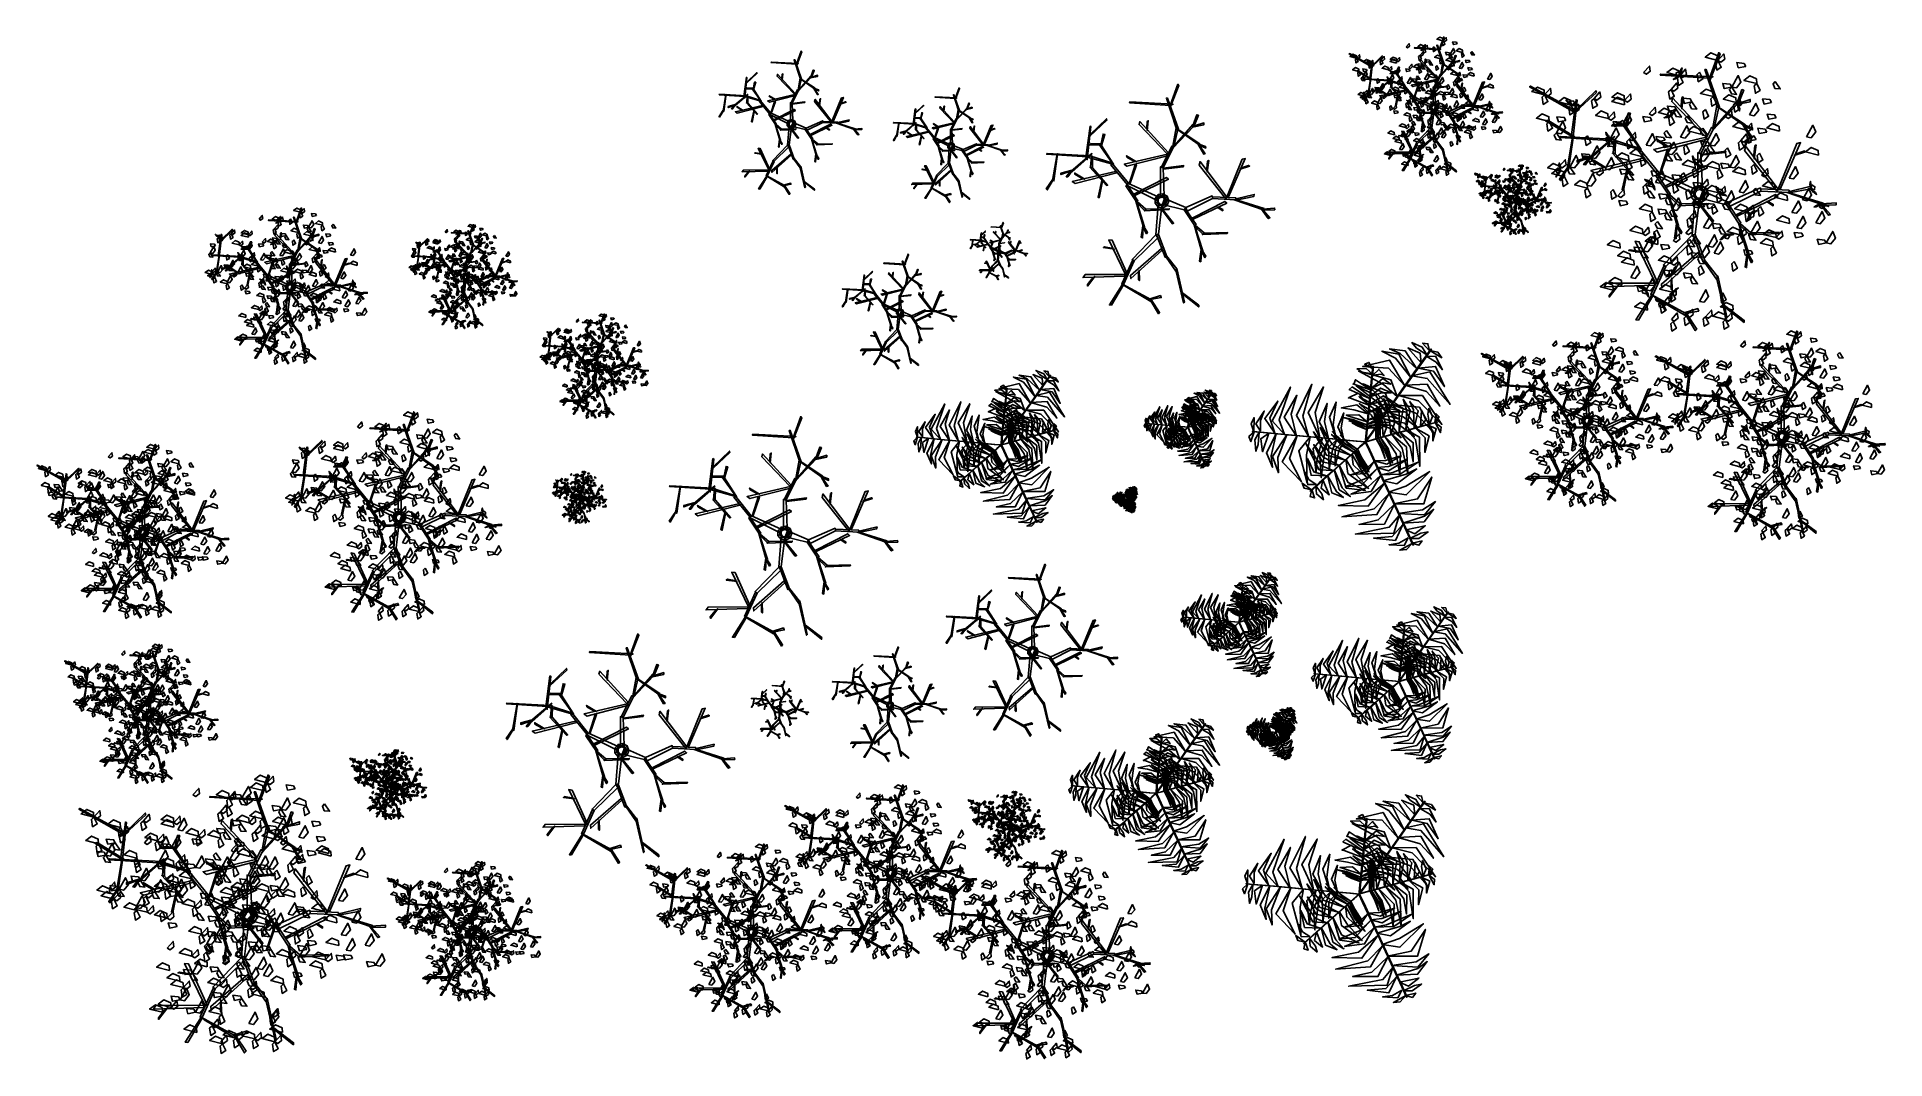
# Model space of a CAD drawing. Extents: x -1763 to 1877, y -723 to 1291.
import ezdxf

# ---------------------------------------------------------------- set-up
doc = ezdxf.new("R2010")
doc.units = 0
doc.header["$MEASUREMENT"] = 0
doc.layers.get('0').update_dxf_attribs({"linetype": 'CONTINUOUS'})
doc.layers.add('LSTREEDC', color=3, linetype='CONTINUOUS')

# ---------------------------------------------------------------- blocks, each defined once
blk = doc.blocks.new('A3E24H')
at = {"color": 72, "linetype": 'Continuous'}
for points in [[(-0.0261, 0.4858, 0.6284), (0.0002, 0.5331, 0.6214), (0.0117, 0.5058, 0.6183), (-0.0072, 0.4822, 0.6234)], [(0.0607, 0.5155, 0.7904), (0.0082, 0.5289, 0.7834), (0.0317, 0.5469, 0.7803), (0.0594, 0.5347, 0.7854)], [(0.0779, 0.5477, 0.6774), (0.0255, 0.5611, 0.6704), (0.0489, 0.5791, 0.6673), (0.0766, 0.5669, 0.6724)], [(0.0779, 0.5477, 0.6424), (0.0915, 0.5199, 0.6353), (0.0726, 0.5081, 0.6607), (0.068, 0.5382, 0.6568)], [(0.0779, 0.5477, 0.6774), (0.1018, 0.5748, 0.6601), (0.1053, 0.5533, 0.6614), (0.0897, 0.5411, 0.6719)], [(0.1917, 0.5235, 0.7974), (0.1613, 0.5175, 0.7903), (0.1548, 0.5388, 0.8157), (0.1851, 0.5356, 0.8118)], [(-0.2273, 0.4977, 0.9053), (-0.2034, 0.5248, 0.888), (-0.1999, 0.5033, 0.8892), (-0.2156, 0.491, 0.8998)], [(-0.0789, 0.485, 0.6774), (-0.1314, 0.4983, 0.6704), (-0.108, 0.5164, 0.6673), (-0.0803, 0.5042, 0.6724)], [(-0.1149, 0.4287, 0.8377), (-0.091, 0.4558, 0.8204), (-0.0875, 0.4343, 0.8216), (-0.1032, 0.422, 0.8321)], [(-0.0789, 0.485, 0.6774), (-0.0654, 0.4571, 0.6703), (-0.0843, 0.4454, 0.6957), (-0.0889, 0.4755, 0.6918)], [(-0.0789, 0.485, 0.6774), (-0.055, 0.5121, 0.6601), (-0.0516, 0.4906, 0.6614), (-0.0672, 0.4783, 0.6719)], [(-0.0261, 0.4858, 0.5374), (-0.0565, 0.4798, 0.5303), (-0.063, 0.5011, 0.5557), (-0.0328, 0.4978, 0.5518)], [(-0.0261, 0.4858, 0.5934), (-0.006, 0.4558, 0.5761), (-0.0277, 0.4579, 0.5774), (-0.0356, 0.4762, 0.5879)], [(0.0021, 0.4996, 0.7204), (0.0157, 0.4717, 0.7133), (-0.0033, 0.46, 0.7387), (-0.0078, 0.4901, 0.7348)], [(0.1344, 0.4385, 0.5934), (0.1607, 0.4858, 0.5864), (0.1721, 0.4585, 0.5833), (0.1533, 0.4349, 0.5884)], [(0.237, 0.4526, 0.7904), (0.1845, 0.466, 0.7834), (0.2079, 0.484, 0.7803), (0.2356, 0.4718, 0.7854)], [(0.3131, 0.4608, 0.6714), (0.3332, 0.4307, 0.6541), (0.3115, 0.4329, 0.6553), (0.3037, 0.4512, 0.6659)], [(-0.6339, 0.4068, 0.7124), (-0.6864, 0.4202, 0.7054), (-0.663, 0.4382, 0.7023), (-0.6353, 0.426, 0.7074)], [(-0.6339, 0.4068, 0.6424), (-0.6203, 0.3789, 0.6353), (-0.6393, 0.3672, 0.6607), (-0.6438, 0.3973, 0.6568)], [(-0.6339, 0.4068, 0.6774), (-0.61, 0.4339, 0.6601), (-0.6066, 0.4124, 0.6614), (-0.6222, 0.4001, 0.6719)], [(-0.5244, 0.3641, 0.6774), (-0.5768, 0.3775, 0.6704), (-0.5534, 0.3955, 0.6673), (-0.5257, 0.3833, 0.6724)], [(-0.4307, 0.3914, 0.6774), (-0.4172, 0.3635, 0.6703), (-0.4361, 0.3518, 0.6957), (-0.4407, 0.3819, 0.6918)], [(-0.4307, 0.3914, 0.6424), (-0.4069, 0.4185, 0.6251), (-0.4034, 0.397, 0.6264), (-0.419, 0.3847, 0.6369)], [(-0.3056, 0.3657, 0.9053), (-0.3581, 0.379, 0.8983), (-0.3347, 0.397, 0.8952), (-0.307, 0.3848, 0.9003)], [(-0.3052, 0.3837, 0.7124), (-0.3577, 0.397, 0.7054), (-0.3343, 0.415, 0.7023), (-0.3066, 0.4028, 0.7074)], [(-0.3052, 0.3837, 0.7124), (-0.2814, 0.4107, 0.6951), (-0.2779, 0.3893, 0.6964), (-0.2935, 0.377, 0.7069)], [(-0.2895, 0.3547, 0.4943), (-0.2631, 0.402, 0.4872), (-0.2517, 0.3747, 0.4842), (-0.2706, 0.3511, 0.4892)], [(-0.1149, 0.4287, 0.7537), (-0.1013, 0.4008, 0.7466), (-0.1202, 0.3891, 0.7719), (-0.1248, 0.4192, 0.768)], [(-0.0794, 0.4483, 0.7887), (-0.0658, 0.4204, 0.7816), (-0.0847, 0.4087, 0.8069), (-0.0893, 0.4388, 0.803)], [(-0.0292, 0.3776, 0.8658), (-0.0597, 0.3716, 0.8587), (-0.0661, 0.3929, 0.8841), (-0.0359, 0.3897, 0.8802)], [(0.0034, 0.3837, 0.6774), (-0.0491, 0.397, 0.6704), (-0.0257, 0.415, 0.6673), (0.002, 0.4028, 0.6724)], [(0.0034, 0.3837, 0.7824), (0.0273, 0.4107, 0.7651), (0.0307, 0.3893, 0.7664), (0.0151, 0.377, 0.7769)], [(0.0584, 0.3991, 0.8034), (0.0059, 0.4124, 0.7964), (0.0293, 0.4305, 0.7933), (0.057, 0.4183, 0.7984)], [(0.0584, 0.3991, 0.7124), (0.072, 0.3712, 0.7053), (0.053, 0.3595, 0.7307), (0.0485, 0.3896, 0.7268)], [(0.1344, 0.4385, 0.5934), (0.1039, 0.4325, 0.5863), (0.0975, 0.4538, 0.6117), (0.1277, 0.4505, 0.6078)], [(0.152, 0.3754, 0.7124), (0.0995, 0.3888, 0.7054), (0.123, 0.4068, 0.7023), (0.1507, 0.3946, 0.7074)], [(0.1189, 0.3567, 0.5934), (0.1453, 0.404, 0.5864), (0.1567, 0.3767, 0.5833), (0.1378, 0.3531, 0.5884)], [(0.1344, 0.4385, 0.5934), (0.1544, 0.4084, 0.5761), (0.1328, 0.4106, 0.5774), (0.1249, 0.4288, 0.5879)], [(0.152, 0.3754, 0.6774), (0.1759, 0.4025, 0.6601), (0.1794, 0.381, 0.6614), (0.1637, 0.3688, 0.6719)], [(0.237, 0.4526, 0.8254), (0.2505, 0.4248, 0.8183), (0.2316, 0.413, 0.8437), (0.227, 0.4431, 0.8398)], [(0.2975, 0.3747, 0.7064), (0.2671, 0.3687, 0.6993), (0.2606, 0.39, 0.7247), (0.2909, 0.3868, 0.7208)], [(-0.6144, 0.2973, 0.6774), (-0.6669, 0.3106, 0.6704), (-0.6434, 0.3286, 0.6673), (-0.6157, 0.3164, 0.6724)], [(-0.5461, 0.3016, 0.5934), (-0.5765, 0.2957, 0.5863), (-0.583, 0.3169, 0.6117), (-0.5528, 0.3137, 0.6078)], [(-0.5244, 0.3641, 0.6774), (-0.5108, 0.3362, 0.6703), (-0.5297, 0.3245, 0.6957), (-0.5343, 0.3546, 0.6918)], [(-0.5196, 0.3409, 0.6743), (-0.5061, 0.313, 0.6672), (-0.525, 0.3013, 0.6926), (-0.5296, 0.3314, 0.6887)], [(-0.5196, 0.3409, 0.7583), (-0.4957, 0.368, 0.741), (-0.4923, 0.3465, 0.7422), (-0.5079, 0.3342, 0.7528)], [(-0.4266, 0.3014, 0.6424), (-0.4027, 0.3284, 0.6251), (-0.3993, 0.307, 0.6264), (-0.4149, 0.2947, 0.6369)], [(-0.3721, 0.3091, 0.7124), (-0.4246, 0.3224, 0.7054), (-0.4012, 0.3404, 0.7023), (-0.3735, 0.3283, 0.7074)], [(-0.3721, 0.3091, 0.5304), (-0.3585, 0.2812, 0.5233), (-0.3775, 0.2695, 0.5487), (-0.382, 0.2996, 0.5448)], [(-0.3721, 0.3091, 0.6424), (-0.3482, 0.3362, 0.6251), (-0.3448, 0.3147, 0.6264), (-0.3604, 0.3024, 0.6369)], [(-0.3641, 0.2801, 0.4943), (-0.3377, 0.3274, 0.4872), (-0.3263, 0.3002, 0.4842), (-0.3452, 0.2765, 0.4892)], [(-0.3152, 0.2821, 0.5584), (-0.2888, 0.3294, 0.5514), (-0.2774, 0.3021, 0.5483), (-0.2963, 0.2785, 0.5534)], [(-0.2039, 0.3286, 0.8174), (-0.2564, 0.342, 0.8104), (-0.233, 0.36, 0.8073), (-0.2053, 0.3478, 0.8124)], [(-0.1934, 0.3018, 0.4107), (-0.2239, 0.2958, 0.4036), (-0.2304, 0.3171, 0.429), (-0.2001, 0.3138, 0.4251)], [(-0.2039, 0.3286, 0.5304), (-0.1903, 0.3007, 0.5233), (-0.2093, 0.289, 0.5487), (-0.2139, 0.3191, 0.5448)], [(-0.2039, 0.3286, 0.8034), (-0.18, 0.3557, 0.7861), (-0.1766, 0.3342, 0.7874), (-0.1922, 0.3219, 0.7979)], [(-0.1139, 0.3209, 0.8034), (-0.1664, 0.3343, 0.7964), (-0.143, 0.3523, 0.7933), (-0.1153, 0.3401, 0.7984)], [(-0.0924, 0.3448, 0.5934), (-0.1229, 0.3389, 0.5863), (-0.1294, 0.3602, 0.6117), (-0.0991, 0.3569, 0.6078)], [(-0.1139, 0.3209, 0.8034), (-0.1003, 0.293, 0.7963), (-0.1193, 0.2813, 0.8217), (-0.1238, 0.3114, 0.8178)], [(-0.0924, 0.3448, 0.5934), (-0.0724, 0.3148, 0.5761), (-0.094, 0.317, 0.5774), (-0.1019, 0.3352, 0.5879)], [(-0.0469, 0.3203, 0.6714), (-0.0269, 0.2903, 0.6541), (-0.0485, 0.2925, 0.6553), (-0.0564, 0.3107, 0.6659)], [(-0.0143, 0.2903, 0.7194), (-0.0447, 0.2843, 0.7123), (-0.0512, 0.3056, 0.7377), (-0.0209, 0.3024, 0.7338)], [(-0.0292, 0.3776, 0.8658), (-0.0092, 0.3476, 0.8485), (-0.0308, 0.3497, 0.8497), (-0.0387, 0.368, 0.8603)], [(0.0261, 0.3464, 0.9007), (0.0396, 0.3185, 0.8936), (0.0207, 0.3068, 0.9189), (0.0161, 0.3369, 0.915)], [(0.0261, 0.3464, 0.9007), (0.0499, 0.3735, 0.8834), (0.0534, 0.352, 0.8846), (0.0378, 0.3397, 0.8951)], [(0.1088, 0.3168, 0.6774), (0.0563, 0.3301, 0.6704), (0.0798, 0.3482, 0.6673), (0.1075, 0.336, 0.6724)], [(0.1189, 0.3567, 0.5374), (0.0885, 0.3507, 0.5303), (0.082, 0.372, 0.5557), (0.1123, 0.3687, 0.5518)], [(0.1088, 0.3168, 0.7124), (0.1327, 0.3439, 0.6951), (0.1362, 0.3224, 0.6964), (0.1205, 0.3101, 0.7069)], [(0.1189, 0.3567, 0.5934), (0.139, 0.3266, 0.5761), (0.1174, 0.3288, 0.5774), (0.1095, 0.3471, 0.5879)], [(0.1315, 0.2996, 0.7537), (0.1554, 0.3267, 0.7364), (0.1588, 0.3052, 0.7376), (0.1432, 0.2929, 0.7481)], [(0.152, 0.3754, 0.7684), (0.1656, 0.3475, 0.7613), (0.1467, 0.3358, 0.7867), (0.1421, 0.3659, 0.7828)], [(0.2072, 0.3239, 0.7764), (0.2335, 0.3713, 0.7694), (0.2449, 0.344, 0.7663), (0.2261, 0.3203, 0.7714)], [(0.3171, 0.3125, 0.6714), (0.2866, 0.3065, 0.6643), (0.2801, 0.3278, 0.6897), (0.3104, 0.3245, 0.6858)], [(-0.6144, 0.2973, 0.6774), (-0.6008, 0.2694, 0.6703), (-0.6197, 0.2576, 0.6957), (-0.6243, 0.2877, 0.6918)], [(-0.5852, 0.2507, 0.5934), (-0.6156, 0.2447, 0.5863), (-0.6221, 0.266, 0.6117), (-0.5919, 0.2628, 0.6078)], [(-0.5852, 0.2507, 0.5934), (-0.5651, 0.2207, 0.5761), (-0.5868, 0.2228, 0.5774), (-0.5947, 0.2411, 0.5879)], [(-0.5852, 0.2507, 0.5934), (-0.5589, 0.298, 0.5864), (-0.5474, 0.2708, 0.5833), (-0.5663, 0.2471, 0.5884)], [(-0.5461, 0.3016, 0.5934), (-0.526, 0.2716, 0.5761), (-0.5477, 0.2738, 0.5774), (-0.5556, 0.292, 0.5879)], [(-0.458, 0.2386, 0.6774), (-0.5105, 0.252, 0.6704), (-0.4871, 0.27, 0.6673), (-0.4594, 0.2578, 0.6724)], [(-0.458, 0.2386, 0.7124), (-0.4444, 0.2107, 0.7053), (-0.4634, 0.199, 0.7307), (-0.4679, 0.2291, 0.7268)], [(-0.3661, 0.2235, 0.5934), (-0.3398, 0.2708, 0.5864), (-0.3283, 0.2435, 0.5833), (-0.3472, 0.2199, 0.5884)], [(-0.3052, 0.2072, 0.6774), (-0.3577, 0.2206, 0.6704), (-0.3343, 0.2386, 0.6673), (-0.3066, 0.2264, 0.6724)], [(-0.3152, 0.2821, 0.5584), (-0.3456, 0.2761, 0.5513), (-0.3521, 0.2974, 0.5767), (-0.3218, 0.2941, 0.5728)], [(-0.2861, 0.2253, 0.9053), (-0.2622, 0.2523, 0.888), (-0.2587, 0.2308, 0.8892), (-0.2744, 0.2186, 0.8998)], [(-0.2754, 0.2056, 0.7583), (-0.2515, 0.2327, 0.741), (-0.2481, 0.2112, 0.7422), (-0.2637, 0.1989, 0.7528)], [(-0.2174, 0.2003, 0.6284), (-0.1911, 0.2476, 0.6214), (-0.1797, 0.2204, 0.6183), (-0.1986, 0.1967, 0.6234)], [(-0.1393, 0.2199, 0.6844), (-0.1697, 0.2139, 0.6773), (-0.1762, 0.2352, 0.7027), (-0.1459, 0.2319, 0.6988)], [(-0.1331, 0.2606, 0.4943), (-0.1131, 0.2305, 0.477), (-0.1347, 0.2327, 0.4782), (-0.1426, 0.2509, 0.4887)], [(-0.112, 0.1962, 0.6284), (-0.0857, 0.2435, 0.6214), (-0.0742, 0.2163, 0.6183), (-0.0931, 0.1926, 0.6234)], [(-0.076, 0.2326, 0.8658), (-0.056, 0.2025, 0.8485), (-0.0776, 0.2047, 0.8497), (-0.0855, 0.223, 0.8603)], [(-0.076, 0.2326, 0.8658), (-0.0497, 0.2799, 0.8588), (-0.0383, 0.2526, 0.8557), (-0.0571, 0.229, 0.8608)], [(-0.0704, 0.2697, 0.3967), (-0.0465, 0.2967, 0.3794), (-0.043, 0.2752, 0.3806), (-0.0587, 0.263, 0.3912)], [(0.0068, 0.2449, 0.7904), (-0.0456, 0.2583, 0.7834), (-0.0222, 0.2763, 0.7803), (0.0055, 0.2641, 0.7854)], [(0.0158, 0.2694, 0.6714), (0.0359, 0.2394, 0.6541), (0.0142, 0.2416, 0.6553), (0.0064, 0.2598, 0.6659)], [(0.0444, 0.2003, 0.5934), (0.0707, 0.2476, 0.5864), (0.0821, 0.2204, 0.5833), (0.0632, 0.1967, 0.5884)], [(0.0835, 0.1962, 0.6284), (0.1098, 0.2435, 0.6214), (0.1212, 0.2163, 0.6183), (0.1023, 0.1926, 0.6234)], [(0.1909, 0.2632, 0.9053), (0.1384, 0.2765, 0.8983), (0.1618, 0.2945, 0.8952), (0.1895, 0.2823, 0.9003)], [(0.1716, 0.2191, 0.7124), (0.1954, 0.2461, 0.6951), (0.1989, 0.2247, 0.6964), (0.1833, 0.2124, 0.7069)], [(0.1909, 0.2632, 0.9053), (0.2148, 0.2902, 0.888), (0.2183, 0.2688, 0.8892), (0.2026, 0.2565, 0.8998)], [(0.235, 0.2226, 0.6714), (0.2045, 0.2166, 0.6643), (0.198, 0.2379, 0.6897), (0.2283, 0.2347, 0.6858)], [(0.1988, 0.2268, 0.6424), (0.2227, 0.2539, 0.6251), (0.2262, 0.2324, 0.6264), (0.2105, 0.2201, 0.6369)], [(0.278, 0.2539, 0.7064), (0.2475, 0.2479, 0.6993), (0.2411, 0.2692, 0.7247), (0.2713, 0.2659, 0.7208)], [(0.3308, 0.2573, 0.7554), (0.2783, 0.2707, 0.7484), (0.3017, 0.2887, 0.7453), (0.3294, 0.2765, 0.7504)], [(0.3398, 0.2463, 0.7824), (0.2873, 0.2597, 0.7754), (0.3107, 0.2777, 0.7723), (0.3384, 0.2655, 0.7774)], [(0.4409, 0.2343, 0.8427), (0.4673, 0.2816, 0.8356), (0.4787, 0.2543, 0.8326), (0.4598, 0.2307, 0.8376)], [(-0.5302, 0.1103, 0.6284), (-0.5038, 0.1576, 0.6214), (-0.4924, 0.1304, 0.6183), (-0.5113, 0.1067, 0.6234)], [(-0.4443, 0.1494, 0.5584), (-0.4747, 0.1434, 0.5513), (-0.4812, 0.1647, 0.5767), (-0.4509, 0.1614, 0.5728)], [(-0.4539, 0.2191, 0.6774), (-0.4403, 0.1912, 0.6703), (-0.4592, 0.1795, 0.6957), (-0.4638, 0.2096, 0.6918)], [(-0.4443, 0.1494, 0.5934), (-0.4179, 0.1967, 0.5864), (-0.4065, 0.1694, 0.5833), (-0.4254, 0.1458, 0.5884)], [(-0.3661, 0.2235, 0.5934), (-0.346, 0.1934, 0.5761), (-0.3677, 0.1956, 0.5774), (-0.3755, 0.2138, 0.5879)], [(-0.3363, 0.2096, 0.4943), (-0.3667, 0.2036, 0.4872), (-0.3732, 0.2249, 0.5125), (-0.3429, 0.2217, 0.5086)], [(-0.2875, 0.1368, 0.7738), (-0.34, 0.1501, 0.7668), (-0.3166, 0.1681, 0.7637), (-0.2889, 0.156, 0.7688)], [(-0.3341, 0.147, 0.9053), (-0.3102, 0.1741, 0.888), (-0.3067, 0.1526, 0.8892), (-0.3224, 0.1403, 0.8998)], [(-0.3008, 0.1046, 0.9123), (-0.2744, 0.1519, 0.9053), (-0.263, 0.1246, 0.9022), (-0.2819, 0.101, 0.9073)], [(-0.2861, 0.2253, 0.9053), (-0.2725, 0.1974, 0.8982), (-0.2914, 0.1856, 0.9236), (-0.296, 0.2157, 0.9197)], [(-0.2312, 0.1527, 0.6774), (-0.2837, 0.1661, 0.6704), (-0.2602, 0.1841, 0.6673), (-0.2325, 0.1719, 0.6724)], [(-0.2174, 0.2003, 0.5584), (-0.2479, 0.1943, 0.5513), (-0.2544, 0.2156, 0.5767), (-0.2241, 0.2123, 0.5728)], [(-0.2312, 0.1527, 0.6774), (-0.2176, 0.1248, 0.6703), (-0.2365, 0.1131, 0.6957), (-0.2411, 0.1432, 0.6918)], [(-0.112, 0.1962, 0.6284), (-0.1424, 0.1902, 0.6213), (-0.1489, 0.2115, 0.6467), (-0.1186, 0.2082, 0.6428)], [(-0.1393, 0.2199, 0.6284), (-0.1192, 0.1898, 0.6111), (-0.1408, 0.192, 0.6124), (-0.1487, 0.2102, 0.6229)], [(-0.1293, 0.1648, 0.8158), (-0.1092, 0.1348, 0.7985), (-0.1308, 0.137, 0.7997), (-0.1387, 0.1552, 0.8103)], [(-0.1335, 0.1335, 0.9053), (-0.1096, 0.1606, 0.888), (-0.1061, 0.1391, 0.8892), (-0.1218, 0.1269, 0.8998)], [(-0.1293, 0.1648, 0.7948), (-0.1029, 0.2121, 0.7878), (-0.0915, 0.1849, 0.7847), (-0.1104, 0.1612, 0.7898)], [(-0.0921, 0.1686, 0.3477), (-0.1225, 0.1626, 0.3406), (-0.129, 0.1839, 0.366), (-0.0988, 0.1806, 0.3621)], [(-0.112, 0.1962, 0.5934), (-0.0919, 0.1662, 0.5761), (-0.1136, 0.1683, 0.5774), (-0.1214, 0.1866, 0.5879)], [(-0.0921, 0.1686, 0.3477), (-0.072, 0.1386, 0.3304), (-0.0937, 0.1407, 0.3316), (-0.1016, 0.159, 0.3422)], [(-0.0527, 0.2015, 0.9053), (-0.0391, 0.1736, 0.8982), (-0.0581, 0.1619, 0.9236), (-0.0626, 0.192, 0.9197)], [(0.0017, 0.1376, 0.4814), (-0.0288, 0.1316, 0.4743), (-0.0352, 0.1529, 0.4997), (-0.005, 0.1496, 0.4958)], [(-0.0335, 0.1064, 0.3127), (-0.0071, 0.1537, 0.3057), (0.0043, 0.1264, 0.3026), (-0.0146, 0.1028, 0.3077)], [(0.0017, 0.1376, 0.7194), (0.028, 0.1849, 0.7124), (0.0394, 0.1576, 0.7093), (0.0206, 0.134, 0.7144)], [(0.0444, 0.2003, 0.6984), (0.0139, 0.1943, 0.6913), (0.0075, 0.2156, 0.7167), (0.0377, 0.2123, 0.7128)], [(0.0092, 0.124, 0.7188), (0.0355, 0.1713, 0.7118), (0.0469, 0.1441, 0.7087), (0.0281, 0.1204, 0.7138)], [(0.0444, 0.2003, 0.5934), (0.0644, 0.1703, 0.5761), (0.0428, 0.1724, 0.5774), (0.0349, 0.1907, 0.5879)], [(0.0835, 0.1962, 0.5934), (0.053, 0.1902, 0.5863), (0.0465, 0.2115, 0.6117), (0.0768, 0.2082, 0.6078)], [(0.0835, 0.1962, 0.5934), (0.1035, 0.1662, 0.5761), (0.0819, 0.1683, 0.5774), (0.074, 0.1866, 0.5879)], [(0.1168, 0.1886, 0.9053), (0.1304, 0.1607, 0.8982), (0.1115, 0.149, 0.9236), (0.1069, 0.1791, 0.9197)], [(0.1267, 0.1103, 0.6284), (0.153, 0.1576, 0.6214), (0.1644, 0.1304, 0.6183), (0.1455, 0.1067, 0.6234)], [(0.1716, 0.2191, 0.7124), (0.1851, 0.1912, 0.7053), (0.1662, 0.1795, 0.7307), (0.1616, 0.2096, 0.7268)], [(0.2488, 0.1672, 0.7904), (0.2624, 0.1393, 0.7833), (0.2434, 0.1276, 0.8087), (0.2389, 0.1577, 0.8048)], [(0.4899, 0.1594, 0.9267), (0.4374, 0.1728, 0.9196), (0.4609, 0.1908, 0.9166), (0.4886, 0.1786, 0.9216)], [(-0.5689, 0.0936, 0.7738), (-0.6214, 0.1069, 0.7668), (-0.5979, 0.1249, 0.7637), (-0.5702, 0.1127, 0.7688)], [(-0.5516, 0.0704, 0.6774), (-0.6041, 0.0838, 0.6704), (-0.5807, 0.1018, 0.6673), (-0.553, 0.0896, 0.6724)], [(-0.573, 0.1131, 0.7738), (-0.5491, 0.1402, 0.7565), (-0.5456, 0.1187, 0.7577), (-0.5613, 0.1064, 0.7683)], [(-0.5302, 0.1103, 0.6284), (-0.5606, 0.1043, 0.6213), (-0.5671, 0.1256, 0.6467), (-0.5368, 0.1223, 0.6428)], [(-0.5516, 0.0704, 0.6774), (-0.5277, 0.0975, 0.6601), (-0.5243, 0.076, 0.6614), (-0.5399, 0.0637, 0.6719)], [(-0.5302, 0.1103, 0.5934), (-0.5101, 0.0803, 0.5761), (-0.5318, 0.0824, 0.5774), (-0.5396, 0.1007, 0.5879)], [(-0.4615, 0.0357, 0.8158), (-0.4352, 0.083, 0.8088), (-0.4238, 0.0558, 0.8057), (-0.4426, 0.0321, 0.8108)], [(-0.4443, 0.1494, 0.5934), (-0.4242, 0.1194, 0.5761), (-0.4459, 0.1215, 0.5774), (-0.4537, 0.1398, 0.5879)], [(-0.4202, 0.0817, 0.7388), (-0.4067, 0.0539, 0.7317), (-0.4256, 0.0421, 0.7571), (-0.4302, 0.0722, 0.7532)], [(-0.4202, 0.0817, 0.7738), (-0.3963, 0.1088, 0.7565), (-0.3929, 0.0873, 0.7577), (-0.4085, 0.0751, 0.7683)], [(-0.3856, 0.1026, 0.5934), (-0.3656, 0.0725, 0.5761), (-0.3872, 0.0747, 0.5774), (-0.3951, 0.093, 0.5879)], [(-0.3856, 0.1026, 0.7194), (-0.3593, 0.1499, 0.7124), (-0.3479, 0.1226, 0.7093), (-0.3667, 0.099, 0.7144)], [(-0.333, 0.1095, 0.6774), (-0.3855, 0.1228, 0.6704), (-0.3621, 0.1409, 0.6673), (-0.3344, 0.1287, 0.6724)], [(-0.333, 0.1095, 0.6774), (-0.3194, 0.0816, 0.6703), (-0.3384, 0.0699, 0.6957), (-0.343, 0.1, 0.6918)], [(-0.333, 0.1095, 0.6774), (-0.3091, 0.1366, 0.6601), (-0.3057, 0.1151, 0.6614), (-0.3213, 0.1028, 0.6719)], [(-0.2879, 0.0866, 0.6284), (-0.3183, 0.0806, 0.6213), (-0.3248, 0.1019, 0.6467), (-0.2946, 0.0987, 0.6428)], [(-0.2875, 0.1368, 0.7738), (-0.274, 0.1089, 0.7667), (-0.2929, 0.0972, 0.7921), (-0.2975, 0.1273, 0.7882)], [(-0.2879, 0.0866, 0.6984), (-0.2678, 0.0566, 0.6811), (-0.2895, 0.0588, 0.6824), (-0.2974, 0.077, 0.6929)], [(-0.2879, 0.0866, 0.6284), (-0.2616, 0.134, 0.6214), (-0.2501, 0.1067, 0.6183), (-0.269, 0.083, 0.6234)], [(-0.1588, 0.0789, 0.5584), (-0.1892, 0.0729, 0.5513), (-0.1957, 0.0942, 0.5767), (-0.1655, 0.091, 0.5728)], [(-0.178, 0.0472, 0.3127), (-0.1517, 0.0945, 0.3057), (-0.1402, 0.0673, 0.3026), (-0.1591, 0.0436, 0.3077)], [(-0.0626, 0.086, 0.4317), (-0.1151, 0.0994, 0.4247), (-0.0917, 0.1174, 0.4216), (-0.064, 0.1052, 0.4267)], [(-0.0729, 0.0635, 0.6284), (-0.1033, 0.0575, 0.6213), (-0.1098, 0.0788, 0.6467), (-0.0796, 0.0755, 0.6428)], [(-0.0626, 0.086, 0.4317), (-0.0491, 0.0581, 0.4246), (-0.068, 0.0464, 0.45), (-0.0726, 0.0765, 0.4461)], [(-0.0335, 0.1064, 0.3127), (-0.0639, 0.1004, 0.3056), (-0.0704, 0.1217, 0.331), (-0.0401, 0.1184, 0.3271)], [(-0.0162, 0.1073, 0.9053), (-0.0687, 0.1207, 0.8983), (-0.0453, 0.1387, 0.8952), (-0.0176, 0.1265, 0.9003)], [(-0.0626, 0.086, 0.4317), (-0.0388, 0.1131, 0.4144), (-0.0353, 0.0916, 0.4156), (-0.0509, 0.0793, 0.4262)], [(-0.0335, 0.1064, 0.3477), (-0.0134, 0.0763, 0.3304), (-0.0351, 0.0785, 0.3316), (-0.0429, 0.0967, 0.3422)], [(-0.0162, 0.1073, 0.9053), (-0.0027, 0.0794, 0.8982), (-0.0216, 0.0677, 0.9236), (-0.0262, 0.0978, 0.9197)], [(0.0017, 0.1376, 0.4814), (0.0217, 0.1075, 0.4641), (0.0001, 0.1097, 0.4654), (-0.0078, 0.1279, 0.4759)], [(0.0838, 0.1013, 0.8088), (0.0313, 0.1146, 0.8018), (0.0548, 0.1327, 0.7987), (0.0825, 0.1205, 0.8038)], [(0.0485, 0.0398, 0.5934), (0.0748, 0.0871, 0.5864), (0.0862, 0.0599, 0.5833), (0.0674, 0.0362, 0.5884)], [(0.0838, 0.1013, 0.7388), (0.0974, 0.0734, 0.7317), (0.0785, 0.0617, 0.7571), (0.0739, 0.0918, 0.7532)], [(0.1267, 0.1103, 0.4464), (0.0962, 0.1043, 0.4393), (0.0897, 0.1256, 0.4647), (0.12, 0.1223, 0.4608)], [(0.0917, 0.0817, 0.7554), (0.1156, 0.1088, 0.7381), (0.1191, 0.0873, 0.7393), (0.1035, 0.0751, 0.7499)], [(0.1267, 0.1103, 0.5584), (0.1467, 0.0803, 0.5411), (0.1251, 0.0824, 0.5424), (0.1172, 0.1007, 0.5529)], [(0.1911, 0.0786, 0.6774), (0.1386, 0.092, 0.6704), (0.162, 0.11, 0.6673), (0.1898, 0.0978, 0.6724)], [(0.2248, 0.1208, 0.8088), (0.2383, 0.0929, 0.8017), (0.2194, 0.0812, 0.8271), (0.2148, 0.1113, 0.8232)], [(0.2565, 0.0772, 0.7904), (0.2804, 0.1042, 0.7731), (0.2839, 0.0827, 0.7743), (0.2682, 0.0705, 0.7849)], [(0.3694, 0.0649, 0.8658), (0.3957, 0.1122, 0.8588), (0.4072, 0.0849, 0.8557), (0.3883, 0.0613, 0.8608)], [(-0.5516, 0.0704, 0.6774), (-0.538, 0.0425, 0.6703), (-0.557, 0.0308, 0.6957), (-0.5616, 0.0609, 0.6918)], [(-0.458, 0.0236, 0.7824), (-0.5105, 0.037, 0.7754), (-0.4871, 0.055, 0.7723), (-0.4594, 0.0428, 0.7774)], [(-0.458, 0.0236, 0.7124), (-0.4444, -0.0043, 0.7053), (-0.4634, -0.016, 0.7307), (-0.4679, 0.0141, 0.7268)], [(-0.4148, 0.0159, 0.7824), (-0.4673, 0.0292, 0.7754), (-0.4439, 0.0473, 0.7723), (-0.4162, 0.0351, 0.7774)], [(-0.4148, 0.0159, 0.7124), (-0.3909, 0.043, 0.6951), (-0.3874, 0.0215, 0.6964), (-0.4031, 0.0092, 0.7069)], [(-0.333, -0.0078, 0.5654), (-0.3855, 0.0056, 0.5584), (-0.3621, 0.0236, 0.5553), (-0.3344, 0.0114, 0.5604)], [(-0.3521, 0.0178, 0.8703), (-0.3385, -0.0101, 0.8632), (-0.3575, -0.0218, 0.8886), (-0.362, 0.0083, 0.8847)], [(-0.333, -0.0078, 0.8034), (-0.3091, 0.0193, 0.7861), (-0.3057, -0.0022, 0.7874), (-0.3213, -0.0145, 0.7979)], [(-0.2193, 0.039, 0.7124), (-0.2718, 0.0524, 0.7054), (-0.2484, 0.0704, 0.7023), (-0.2207, 0.0582, 0.7074)], [(-0.2193, 0.039, 0.8384), (-0.2058, 0.0111, 0.8313), (-0.2247, -0.0006, 0.8567), (-0.2293, 0.0295, 0.8528)], [(-0.2193, 0.039, 0.6424), (-0.1955, 0.0661, 0.6251), (-0.192, 0.0446, 0.6264), (-0.2076, 0.0324, 0.6369)], [(-0.202, 0.0126, 0.5934), (-0.1819, -0.0175, 0.5761), (-0.2036, -0.0153, 0.5774), (-0.2115, 0.003, 0.5879)], [(-0.1274, -0.0152, 0.4464), (-0.1579, -0.0212, 0.4393), (-0.1643, 0.0001, 0.4647), (-0.1341, -0.0032, 0.4608)], [(-0.1274, -0.0152, 0.6284), (-0.1011, 0.0321, 0.6214), (-0.0897, 0.0048, 0.6183), (-0.1085, -0.0188, 0.6234)], [(-0.0976, 0.0428, 0.4317), (-0.084, 0.0149, 0.4246), (-0.103, 0.0032, 0.45), (-0.1076, 0.0333, 0.4461)], [(-0.0976, 0.0428, 0.4317), (-0.0737, 0.0699, 0.4144), (-0.0703, 0.0484, 0.4156), (-0.0859, 0.0361, 0.4262)], [(-0.0729, 0.0635, 0.5934), (-0.0528, 0.0335, 0.5761), (-0.0745, 0.0356, 0.5774), (-0.0824, 0.0539, 0.5879)], [(-0.0435, 0.0178, 0.9053), (-0.0299, -0.0101, 0.8982), (-0.0489, -0.0218, 0.9236), (-0.0534, 0.0083, 0.9197)], [(-0.0472, -0.004, 0.3967), (-0.0233, 0.0231, 0.3794), (-0.0199, 0.0016, 0.3806), (-0.0355, -0.0107, 0.3912)], [(0.0133, 0.0318, 0.3477), (-0.0171, 0.0258, 0.3406), (-0.0236, 0.0471, 0.366), (0.0067, 0.0438, 0.3621)], [(-0.02, -0.009, 0.4943), (0.0064, 0.0383, 0.4872), (0.0178, 0.0111, 0.4842), (-0.0011, -0.0126, 0.4892)], [(0.0022, -0.0225, 0.3127), (0.0285, 0.0249, 0.3056), (0.04, -0.0024, 0.3026), (0.0211, -0.0261, 0.3076)], [(0.0133, 0.0318, 0.3477), (0.0334, 0.0017, 0.3304), (0.0117, 0.0039, 0.3316), (0.0039, 0.0222, 0.3422)], [(0.0115, 0.0333, 0.9053), (0.0354, 0.0603, 0.888), (0.0389, 0.0388, 0.8892), (0.0232, 0.0266, 0.8998)], [(0.0485, 0.0398, 0.4814), (0.018, 0.0338, 0.4743), (0.0116, 0.0551, 0.4997), (0.0418, 0.0519, 0.4958)], [(0.0232, 0.0574, 0.4943), (0.0433, 0.0274, 0.477), (0.0217, 0.0295, 0.4782), (0.0138, 0.0478, 0.4887)], [(0.0819, 0.0037, 0.4317), (0.0294, 0.0171, 0.4247), (0.0528, 0.0351, 0.4216), (0.0805, 0.0229, 0.4267)], [(0.0485, 0.0398, 0.5934), (0.0685, 0.0098, 0.5761), (0.0469, 0.0119, 0.5774), (0.039, 0.0302, 0.5879)], [(0.0819, 0.0037, 0.4317), (0.0955, -0.0242, 0.4246), (0.0765, -0.0359, 0.45), (0.072, -0.0058, 0.4461)], [(0.0819, 0.0037, 0.4317), (0.1058, 0.0308, 0.4144), (0.1092, 0.0093, 0.4156), (0.0936, -0.003, 0.4262)], [(0.1071, -0.0348, 0.4814), (0.1335, 0.0126, 0.4744), (0.1449, -0.0147, 0.4713), (0.126, -0.0384, 0.4764)], [(0.1641, 0.0079, 0.7064), (0.1905, 0.0553, 0.6994), (0.2019, 0.028, 0.6963), (0.183, 0.0043, 0.7014)], [(0.2321, 0.0239, 0.6284), (0.2017, 0.0179, 0.6213), (0.1952, 0.0392, 0.6467), (0.2255, 0.0359, 0.6428)], [(0.2403, 0.014, 0.8658), (0.2099, 0.008, 0.8587), (0.2034, 0.0293, 0.8841), (0.2337, 0.026, 0.8802)], [(0.2321, 0.0239, 0.6984), (0.2522, -0.0061, 0.6811), (0.2305, -0.004, 0.6824), (0.2227, 0.0143, 0.6929)], [(0.3125, 0.0195, 0.6774), (0.26, 0.0328, 0.6704), (0.2834, 0.0509, 0.6673), (0.3111, 0.0387, 0.6724)], [(0.3629, -0.0273, 0.8034), (0.3104, -0.014, 0.7964), (0.3338, 0.0041, 0.7933), (0.3615, -0.0081, 0.7984)], [(0.4244, -0.0251, 0.8658), (0.4508, 0.0222, 0.8588), (0.4622, -0.0051, 0.8557), (0.4433, -0.0287, 0.8608)], [(-0.292, -0.0425, 0.5934), (-0.3225, -0.0485, 0.5863), (-0.3289, -0.0272, 0.6117), (-0.2987, -0.0304, 0.6078)], [(-0.1921, -0.0741, 0.7124), (-0.2446, -0.0608, 0.7054), (-0.2211, -0.0428, 0.7023), (-0.1934, -0.055, 0.7074)], [(-0.1921, -0.0741, 0.6424), (-0.1785, -0.102, 0.6353), (-0.1974, -0.1137, 0.6607), (-0.202, -0.0836, 0.6568)], [(-0.1921, -0.0741, 0.6424), (-0.1682, -0.047, 0.6251), (-0.1647, -0.0685, 0.6264), (-0.1804, -0.0808, 0.6369)], [(-0.1703, -0.1128, 0.8377), (-0.144, -0.0654, 0.8307), (-0.1325, -0.0927, 0.8276), (-0.1514, -0.1164, 0.8327)], [(-0.1312, -0.0778, 0.8027), (-0.1616, -0.0838, 0.7956), (-0.1681, -0.0625, 0.821), (-0.1379, -0.0658, 0.8171)], [(-0.1274, -0.0152, 0.5584), (-0.1074, -0.0452, 0.5411), (-0.129, -0.0431, 0.5424), (-0.1369, -0.0248, 0.5529)], [(-0.1312, -0.0778, 0.3477), (-0.1049, -0.0305, 0.3407), (-0.0934, -0.0577, 0.3376), (-0.1123, -0.0814, 0.3427)], [(-0.11, -0.064, 0.4943), (-0.0899, -0.094, 0.477), (-0.1116, -0.0919, 0.4782), (-0.1194, -0.0736, 0.4887)], [(-0.11, -0.064, 0.4943), (-0.0836, -0.0167, 0.4872), (-0.0722, -0.044, 0.4842), (-0.0911, -0.0676, 0.4892)], [(-0.0611, -0.0775, 0.5934), (-0.0915, -0.0834, 0.5863), (-0.098, -0.0621, 0.6117), (-0.0677, -0.0654, 0.6078)], [(-0.0472, -0.004, 0.4317), (-0.0336, -0.0319, 0.4246), (-0.0526, -0.0436, 0.45), (-0.0572, -0.0135, 0.4461)], [(-0.0179, -0.0265, 0.5934), (-0.0483, -0.0325, 0.5863), (-0.0548, -0.0112, 0.6117), (-0.0245, -0.0145, 0.6078)], [(-0.039, -0.0976, 0.3967), (-0.0151, -0.0705, 0.3794), (-0.0116, -0.092, 0.3806), (-0.0273, -0.1043, 0.3912)], [(-0.0179, -0.0265, 0.5934), (0.0022, -0.0566, 0.5761), (-0.0195, -0.0544, 0.5774), (-0.0273, -0.0361, 0.5879)], [(0.0022, -0.0225, 0.2777), (0.0223, -0.0525, 0.2604), (0.0006, -0.0503, 0.2616), (-0.0072, -0.0321, 0.2721)], [(0.068, -0.0543, 0.5934), (0.0376, -0.0603, 0.5863), (0.0311, -0.039, 0.6117), (0.0614, -0.0423, 0.6078)], [(0.0623, -0.0431, 0.3967), (0.0759, -0.071, 0.3896), (0.057, -0.0827, 0.415), (0.0524, -0.0526, 0.4111)], [(0.068, -0.0543, 0.5934), (0.0881, -0.0843, 0.5761), (0.0664, -0.0822, 0.5774), (0.0586, -0.0639, 0.5879)], [(0.0623, -0.0431, 0.3967), (0.0862, -0.016, 0.3794), (0.0897, -0.0375, 0.3806), (0.074, -0.0498, 0.3912)], [(0.068, -0.0543, 0.5934), (0.0944, -0.007, 0.5864), (0.1058, -0.0342, 0.5833), (0.0869, -0.0579, 0.5884)], [(0.1071, -0.0348, 0.5934), (0.0767, -0.0407, 0.5863), (0.0702, -0.0194, 0.6117), (0.1005, -0.0227, 0.6078)], [(0.1104, -0.0435, 0.4744), (0.0775, -0.141, 0.4907), (0.075, -0.1371, 0.484), (0.108, -0.0424, 0.4699)], [(0.1071, -0.0348, 0.5934), (0.1272, -0.0648, 0.5761), (0.1055, -0.0626, 0.5774), (0.0977, -0.0444, 0.5879)], [(0.1093, -0.0064, 0.8378), (0.1229, -0.0343, 0.8307), (0.1039, -0.046, 0.8561), (0.0994, -0.0159, 0.8522)], [(0.1988, -0.0741, 0.6774), (0.1463, -0.0608, 0.6704), (0.1698, -0.0428, 0.6673), (0.1975, -0.055, 0.6724)], [(0.1988, -0.0741, 0.6774), (0.2124, -0.102, 0.6703), (0.1935, -0.1137, 0.6957), (0.1889, -0.0836, 0.6918)], [(0.1988, -0.0741, 0.6774), (0.2227, -0.047, 0.6601), (0.2262, -0.0685, 0.6614), (0.2105, -0.0808, 0.6719)], [(0.2522, -0.0512, 0.9847), (0.2658, -0.0791, 0.9776), (0.2469, -0.0909, 1.0029), (0.2423, -0.0608, 0.999)], [(0.3812, -0.0761, 0.8658), (0.4076, -0.0287, 0.8588), (0.419, -0.056, 0.8557), (0.4001, -0.0797, 0.8608)], [(0.479, -0.1193, 0.8658), (0.5053, -0.0719, 0.8588), (0.5167, -0.0992, 0.8557), (0.4978, -0.1229, 0.8608)], [(-0.3329, -0.1307, 0.7583), (-0.309, -0.1036, 0.741), (-0.3055, -0.1251, 0.7422), (-0.3212, -0.1374, 0.7528)], [(-0.2312, -0.1641, 0.8384), (-0.2837, -0.1508, 0.8314), (-0.2602, -0.1328, 0.8283), (-0.2325, -0.145, 0.8334)], [(-0.2312, -0.1641, 0.6424), (-0.2073, -0.1371, 0.6251), (-0.2038, -0.1585, 0.6264), (-0.2195, -0.1708, 0.6369)], [(-0.1725, -0.1482, 0.7124), (-0.159, -0.1761, 0.7053), (-0.1779, -0.1878, 0.7307), (-0.1825, -0.1577, 0.7268)], [(-0.1703, -0.1128, 0.8377), (-0.1502, -0.1428, 0.8204), (-0.1719, -0.1406, 0.8216), (-0.1797, -0.1224, 0.8322)], [(-0.1725, -0.1482, 0.6424), (-0.1487, -0.1211, 0.6251), (-0.1452, -0.1426, 0.6264), (-0.1608, -0.1549, 0.6369)], [(-0.1629, -0.1165, 0.5934), (-0.1429, -0.1466, 0.5761), (-0.1645, -0.1444, 0.5774), (-0.1724, -0.1262, 0.5879)], [(-0.1312, -0.0778, 0.3477), (-0.1111, -0.1078, 0.3304), (-0.1328, -0.1057, 0.3316), (-0.1407, -0.0874, 0.3422)], [(-0.0611, -0.0775, 0.5934), (-0.041, -0.1075, 0.5761), (-0.0627, -0.1053, 0.5774), (-0.0705, -0.0871, 0.5879)], [(-0.0546, -0.1608, 0.8874), (-0.0307, -0.1337, 0.8701), (-0.0272, -0.1552, 0.8713), (-0.0429, -0.1674, 0.8818)], [(-0.0415, -0.1402, 0.5934), (-0.0215, -0.1702, 0.5761), (-0.0431, -0.1681, 0.5774), (-0.051, -0.1498, 0.5879)], [(-0.039, -0.0976, 0.3967), (-0.0254, -0.1255, 0.3896), (-0.0443, -0.1372, 0.415), (-0.0489, -0.1071, 0.4111)], [(-0.0143, -0.1752, 0.5584), (0.0121, -0.1279, 0.5514), (0.0235, -0.1551, 0.5483), (0.0046, -0.1788, 0.5534)], [(0.0367, -0.1207, 0.5934), (0.0062, -0.1266, 0.5863), (-0.0003, -0.1053, 0.6117), (0.03, -0.1086, 0.6078)], [(0.0191, -0.1381, 0.4943), (0.0455, -0.0908, 0.4872), (0.0569, -0.118, 0.4842), (0.038, -0.1417, 0.4892)], [(0.0367, -0.1207, 0.5934), (0.0567, -0.1507, 0.5761), (0.0351, -0.1485, 0.5774), (0.0272, -0.1303, 0.5879)], [(0.0918, -0.1363, 0.8734), (0.0614, -0.1423, 0.8663), (0.0549, -0.121, 0.8916), (0.0852, -0.1243, 0.8877)], [(0.0918, -0.1363, 0.8384), (0.1119, -0.1663, 0.8211), (0.0903, -0.1642, 0.8223), (0.0824, -0.1459, 0.8328)], [(0.1674, -0.1677, 0.6774), (0.115, -0.1544, 0.6704), (0.1384, -0.1364, 0.6673), (0.1661, -0.1486, 0.6724)], [(0.1674, -0.1677, 0.6774), (0.1913, -0.1407, 0.6601), (0.1948, -0.1621, 0.6614), (0.1792, -0.1744, 0.6719)], [(0.2398, -0.1361, 0.7194), (0.2094, -0.1421, 0.7123), (0.2029, -0.1208, 0.7377), (0.2332, -0.1241, 0.7338)], [(0.2132, -0.16, 0.8384), (0.2396, -0.1126, 0.8313), (0.251, -0.1399, 0.8283), (0.2321, -0.1636, 0.8333)], [(0.2794, -0.1151, 0.8658), (0.249, -0.1211, 0.8587), (0.2425, -0.0998, 0.8841), (0.2727, -0.1031, 0.8802)], [(0.3161, -0.1796, 0.7824), (0.2636, -0.1662, 0.7754), (0.287, -0.1482, 0.7723), (0.3147, -0.1604, 0.7774)], [(0.3711, -0.1209, 0.7824), (0.3186, -0.1076, 0.7754), (0.3421, -0.0896, 0.7723), (0.3698, -0.1018, 0.7774)], [(0.4008, -0.1388, 0.8658), (0.4271, -0.0915, 0.8588), (0.4385, -0.1187, 0.8557), (0.4197, -0.1424, 0.8608)], [(-0.3237, -0.2228, 0.7738), (-0.3762, -0.2095, 0.7668), (-0.3527, -0.1915, 0.7637), (-0.325, -0.2037, 0.7688)], [(-0.2293, -0.2338, 0.6284), (-0.2597, -0.2398, 0.6213), (-0.2662, -0.2185, 0.6467), (-0.2359, -0.2218, 0.6428)], [(-0.2293, -0.2338, 0.6284), (-0.2029, -0.1865, 0.6214), (-0.1915, -0.2138, 0.6183), (-0.2104, -0.2374, 0.6234)], [(-0.1683, -0.2076, 0.8104), (-0.2208, -0.1942, 0.8033), (-0.1973, -0.1762, 0.8003), (-0.1696, -0.1884, 0.8053)], [(-0.1197, -0.2225, 0.5584), (-0.1501, -0.2285, 0.5513), (-0.1566, -0.2072, 0.5767), (-0.1264, -0.2105, 0.5728)], [(-0.1197, -0.2225, 0.5934), (-0.0996, -0.2525, 0.5761), (-0.1213, -0.2504, 0.5774), (-0.1292, -0.2321, 0.5879)], [(-0.1059, -0.1917, 0.4317), (-0.082, -0.1647, 0.4144), (-0.0785, -0.1861, 0.4156), (-0.0941, -0.1984, 0.4262)], [(-0.094, -0.1562, 0.4317), (-0.0804, -0.1841, 0.4246), (-0.0994, -0.1959, 0.45), (-0.104, -0.1658, 0.4461)], [(-0.0398, -0.2109, 0.6774), (-0.0263, -0.2388, 0.6703), (-0.0452, -0.2506, 0.6957), (-0.0498, -0.2205, 0.6918)], [(-0.0373, -0.1872, 0.8384), (-0.0172, -0.2173, 0.8211), (-0.0388, -0.2151, 0.8223), (-0.0467, -0.1968, 0.8328)], [(-0.0143, -0.1752, 0.5584), (0.0058, -0.2052, 0.5411), (-0.0159, -0.2031, 0.5424), (-0.0237, -0.1848, 0.5529)], [(0.0053, -0.2575, 0.6284), (0.0316, -0.2102, 0.6214), (0.043, -0.2374, 0.6183), (0.0242, -0.2611, 0.6234)], [(0.0373, -0.215, 0.8734), (0.0637, -0.1677, 0.8663), (0.0751, -0.1949, 0.8633), (0.0562, -0.2186, 0.8683)], [(0.0623, -0.244, 0.4943), (0.0887, -0.1967, 0.4872), (0.1001, -0.224, 0.4842), (0.0812, -0.2476, 0.4892)], [(0.1674, -0.1677, 0.6774), (0.181, -0.1956, 0.6703), (0.1621, -0.2073, 0.6957), (0.1575, -0.1773, 0.6918)], [(0.2132, -0.16, 0.8384), (0.2333, -0.19, 0.8211), (0.2116, -0.1878, 0.8223), (0.2038, -0.1696, 0.8328)], [(0.3043, -0.2151, 0.8034), (0.2518, -0.2017, 0.7964), (0.2752, -0.1837, 0.7933), (0.3029, -0.1959, 0.7984)], [(0.3043, -0.2151, 0.8034), (0.3178, -0.243, 0.7963), (0.2989, -0.2547, 0.8217), (0.2943, -0.2246, 0.8178)], [(0.3161, -0.1796, 0.8034), (0.34, -0.1525, 0.7861), (0.3434, -0.174, 0.7874), (0.3278, -0.1863, 0.7979)], [(0.3969, -0.1759, 0.8734), (0.3664, -0.1819, 0.8663), (0.3599, -0.1606, 0.8916), (0.3902, -0.1639, 0.8877)], [(0.428, -0.1738, 0.8308), (0.3976, -0.1798, 0.8237), (0.3911, -0.1585, 0.8491), (0.4214, -0.1617, 0.8452)], [(0.5222, -0.2016, 0.8658), (0.4917, -0.2075, 0.8587), (0.4853, -0.1862, 0.8841), (0.5155, -0.1895, 0.8802)], [(0.5222, -0.2016, 0.8658), (0.5485, -0.1542, 0.8588), (0.5599, -0.1815, 0.8557), (0.541, -0.2052, 0.8608)], [(-0.2815, -0.267, 0.8174), (-0.334, -0.2537, 0.8104), (-0.3105, -0.2356, 0.8073), (-0.2828, -0.2478, 0.8124)], [(-0.2662, -0.2932, 0.6424), (-0.3186, -0.2799, 0.6354), (-0.2952, -0.2619, 0.6323), (-0.2675, -0.2741, 0.6374)], [(-0.2802, -0.3434, 0.5584), (-0.2539, -0.2961, 0.5514), (-0.2424, -0.3233, 0.5483), (-0.2613, -0.347, 0.5534)], [(-0.2662, -0.2932, 0.6424), (-0.2526, -0.3211, 0.6353), (-0.2715, -0.3329, 0.6607), (-0.2761, -0.3028, 0.6568)], [(-0.2662, -0.2932, 0.6774), (-0.2423, -0.2662, 0.6601), (-0.2388, -0.2877, 0.6614), (-0.2544, -0.2999, 0.6719)], [(-0.2293, -0.2338, 0.6984), (-0.2092, -0.2638, 0.6811), (-0.2309, -0.2617, 0.6824), (-0.2387, -0.2434, 0.6929)], [(-0.1139, -0.2855, 0.6774), (-0.1664, -0.2722, 0.6704), (-0.143, -0.2542, 0.6673), (-0.1153, -0.2664, 0.6724)], [(-0.1139, -0.2855, 0.8034), (-0.09, -0.2585, 0.7861), (-0.0866, -0.2799, 0.7874), (-0.1022, -0.2922, 0.7979)], [(-0.1079, -0.328, 0.5934), (-0.0815, -0.2806, 0.5864), (-0.0701, -0.3079, 0.5833), (-0.089, -0.3316, 0.5884)], [(0.0053, -0.2575, 0.5584), (-0.0252, -0.2635, 0.5513), (-0.0316, -0.2422, 0.5767), (-0.0014, -0.2454, 0.5728)], [(0.0053, -0.2575, 0.7334), (0.0253, -0.2875, 0.7161), (0.0037, -0.2854, 0.7174), (-0.0042, -0.2671, 0.7279)], [(0.0076, -0.2943, 0.6774), (0.0212, -0.3222, 0.6703), (0.0022, -0.3339, 0.6957), (-0.0023, -0.3038, 0.6918)], [(0.0076, -0.2943, 0.6774), (0.0315, -0.2672, 0.6601), (0.0349, -0.2887, 0.6614), (0.0193, -0.3009, 0.6719)], [(0.0661, -0.3323, 0.6774), (0.0136, -0.319, 0.6704), (0.0371, -0.301, 0.6673), (0.0648, -0.3132, 0.6724)], [(0.1443, -0.2773, 0.7824), (0.0918, -0.264, 0.7754), (0.1152, -0.2459, 0.7723), (0.1429, -0.2581, 0.7774)], [(0.1443, -0.2773, 0.8034), (0.1579, -0.3052, 0.7963), (0.1389, -0.3169, 0.8217), (0.1344, -0.2868, 0.8178)], [(0.2203, -0.2457, 0.7194), (0.1898, -0.2516, 0.7123), (0.1834, -0.2303, 0.7377), (0.2136, -0.2336, 0.7338)], [(-0.3526, -0.3946, 0.6774), (-0.4051, -0.3812, 0.6704), (-0.3816, -0.3632, 0.6673), (-0.3539, -0.3754, 0.6724)], [(-0.3171, -0.375, 0.6774), (-0.3696, -0.3617, 0.6704), (-0.3461, -0.3437, 0.6673), (-0.3184, -0.3559, 0.6724)], [(-0.2802, -0.3434, 0.6284), (-0.3106, -0.3494, 0.6213), (-0.3171, -0.3281, 0.6467), (-0.2868, -0.3313, 0.6428)], [(-0.3171, -0.375, 0.6424), (-0.2932, -0.348, 0.6251), (-0.2897, -0.3694, 0.6264), (-0.3054, -0.3817, 0.6369)], [(-0.2174, -0.3943, 0.5934), (-0.2479, -0.4003, 0.5863), (-0.2544, -0.379, 0.6117), (-0.2241, -0.3823, 0.6078)], [(-0.2174, -0.3943, 0.7194), (-0.1911, -0.347, 0.7124), (-0.1797, -0.3742, 0.7093), (-0.1986, -0.3979, 0.7144)], [(-0.1093, -0.404, 0.5654), (-0.1618, -0.3906, 0.5584), (-0.1384, -0.3726, 0.5553), (-0.1107, -0.3848, 0.5604)], [(-0.1079, -0.328, 0.5934), (-0.1383, -0.3339, 0.5863), (-0.1448, -0.3126, 0.6117), (-0.1145, -0.3159, 0.6078)], [(-0.1079, -0.328, 0.5934), (-0.0878, -0.358, 0.5761), (-0.1095, -0.3558, 0.5774), (-0.1173, -0.3376, 0.5879)], [(-0.0261, -0.3398, 0.6984), (-0.0565, -0.3458, 0.6913), (-0.063, -0.3245, 0.7167), (-0.0328, -0.3277, 0.7128)], [(-0.0261, -0.3398, 0.5934), (-0.006, -0.3698, 0.5761), (-0.0277, -0.3677, 0.5774), (-0.0356, -0.3494, 0.5879)], [(-0.2116, -0.4769, 0.6774), (-0.2641, -0.4635, 0.6704), (-0.2407, -0.4455, 0.6673), (-0.213, -0.4577, 0.6724)], [(-0.1489, -0.4496, 0.6424), (-0.1353, -0.4775, 0.6353), (-0.1542, -0.4892, 0.6607), (-0.1588, -0.4591, 0.6568)], [(-0.1489, -0.4496, 0.7124), (-0.125, -0.4225, 0.6951), (-0.1215, -0.444, 0.6964), (-0.1372, -0.4563, 0.7069)], [(-0.1093, -0.404, 0.8034), (-0.0958, -0.4319, 0.7963), (-0.1147, -0.4436, 0.8217), (-0.1193, -0.4135, 0.8178)], [(0.0017, -0.4411, 0.7194), (0.028, -0.3938, 0.7124), (0.0394, -0.4211, 0.7093), (0.0206, -0.4447, 0.7144)], [(0.0876, -0.4334, 0.5934), (0.1139, -0.3861, 0.5864), (0.1253, -0.4133, 0.5833), (0.1065, -0.437, 0.5884)], [(0.0975, -0.4064, 0.6774), (0.1111, -0.4343, 0.6703), (0.0921, -0.446, 0.6957), (0.0876, -0.4159, 0.6918)], [(0.1402, -0.4769, 0.6774), (0.0877, -0.4635, 0.6704), (0.1111, -0.4455, 0.6673), (0.1388, -0.4577, 0.6724)], [(0.0975, -0.4064, 0.6774), (0.1214, -0.3793, 0.6601), (0.1248, -0.4008, 0.6614), (0.1092, -0.4131, 0.6719)], [(-0.1062, -0.5237, 0.6774), (-0.1587, -0.5103, 0.6704), (-0.1352, -0.4923, 0.6673), (-0.1075, -0.5045, 0.6724)], [(-0.1062, -0.5237, 0.6424), (-0.0926, -0.5516, 0.6353), (-0.1115, -0.5633, 0.6607), (-0.1161, -0.5332, 0.6568)], [(-0.1133, -0.5156, 0.9053), (-0.0894, -0.4885, 0.888), (-0.086, -0.51, 0.8892), (-0.1016, -0.5222, 0.8998)], [(-0.0512, -0.5005, 0.6774), (-0.1036, -0.4872, 0.6704), (-0.0802, -0.4692, 0.6673), (-0.0525, -0.4814, 0.6724)], [(-0.0512, -0.5005, 0.6774), (-0.0376, -0.5284, 0.6703), (-0.0565, -0.5401, 0.6957), (-0.0611, -0.51, 0.6918)], [(-0.0512, -0.5005, 0.6774), (-0.0273, -0.4735, 0.6601), (-0.0238, -0.4949, 0.6614), (-0.0394, -0.5072, 0.6719)], [(0.027, -0.5041, 0.6774), (-0.0255, -0.4908, 0.6704), (-0.002, -0.4728, 0.6673), (0.0257, -0.485, 0.6724)], [(0.027, -0.5041, 0.7824), (0.0406, -0.532, 0.7753), (0.0217, -0.5437, 0.8007), (0.0171, -0.5136, 0.7968)], [(0.027, -0.5041, 0.6774), (0.0509, -0.4771, 0.6601), (0.0544, -0.4985, 0.6614), (0.0387, -0.5108, 0.6719)], [(0.1088, -0.516, 0.6774), (0.0563, -0.5026, 0.6704), (0.0798, -0.4846, 0.6673), (0.1075, -0.4968, 0.6724)], [(0.1088, -0.516, 0.8034), (0.1224, -0.5439, 0.7963), (0.1035, -0.5556, 0.8217), (0.0989, -0.5255, 0.8178)], [(0.1088, -0.516, 0.8034), (0.1327, -0.4889, 0.7861), (0.1362, -0.5104, 0.7874), (0.1205, -0.5226, 0.7979)]]:
    blk.add_3dface(points, dxfattribs=at)
at = {"color": 34, "linetype": 'Continuous'}
for points in [[(0.0429, 0.4747, 0.8009), (0.0813, 0.5798, 0.906), (0.0865, 0.5738, 0.9), (0.0454, 0.4687, 0.7948)], [(0.0429, 0.4747, 0.8009), (-0.159, 0.488, 0.8709), (-0.1568, 0.492, 0.8731), (0.0574, 0.4806, 0.8009)], [(0.0728, 0.3635, 0.6897), (0.0241, 0.511, 0.8371), (0.0292, 0.511, 0.8371), (0.0839, 0.3557, 0.6818)], [(-0.5194, 0.34, 0.6914), (-0.6954, 0.44, 0.7614), (-0.6916, 0.4426, 0.7637), (-0.5037, 0.339, 0.6915)], [(-0.5249, 0.2324, 0.5864), (-0.5045, 0.3864, 0.7338), (-0.4999, 0.3841, 0.7338), (-0.5184, 0.2205, 0.5785)], [(-0.5034, 0.3456, 0.6976), (-0.423, 0.4234, 0.8027), (-0.421, 0.4158, 0.7967), (-0.5037, 0.339, 0.6915)], [(0.0326, 0.2411, 0.5394), (-0.1084, 0.3944, 0.6467), (-0.1118, 0.379, 0.6359), (0.0292, 0.2327, 0.5335)], [(-0.0733, 0.3638, 0.6288), (-0.0708, 0.3951, 0.6661), (-0.0656, 0.3984, 0.67), (-0.0708, 0.3495, 0.6117)], [(0.1648, 0.373, 0.6296), (0.2105, 0.3875, 0.6194), (0.2105, 0.3784, 0.613), (0.1543, 0.3666, 0.6298)], [(0.1565, 0.3726, 0.6305), (0.1762, 0.4281, 0.7267), (0.1839, 0.4256, 0.7223), (0.1625, 0.3726, 0.6305)], [(-0.2997, 0.2857, 0.5303), (-0.2904, 0.3323, 0.5426), (-0.2814, 0.3307, 0.5363), (-0.2988, 0.2745, 0.5253)], [(0.0651, 0.2747, 0.5629), (0.1565, 0.379, 0.6359), (0.16, 0.372, 0.631), (0.0566, 0.2614, 0.5536)], [(0.0566, 0.2724, 0.5616), (0.0728, 0.3626, 0.6904), (0.0813, 0.3562, 0.6813), (0.0617, 0.269, 0.5567)], [(0.0885, 0.3511, 0.6897), (0.1909, 0.2834, 0.7872), (0.1864, 0.2787, 0.7807), (0.0762, 0.3567, 0.6772)], [(-0.5186, 0.234, 0.5661), (-0.6299, 0.3002, 0.6487), (-0.6202, 0.3021, 0.6473), (-0.5101, 0.2339, 0.5635)], [(-0.3694, 0.2187, 0.5103), (-0.5713, 0.232, 0.5802), (-0.569, 0.236, 0.5825), (-0.3548, 0.2246, 0.5103)], [(-0.5184, 0.2205, 0.5785), (-0.5351, 0.099, 0.6761), (-0.5413, 0.1009, 0.6695), (-0.5186, 0.234, 0.5661)], [(-0.3548, 0.2246, 0.5103), (-0.4463, 0.1428, 0.6079), (-0.4497, 0.1483, 0.6013), (-0.3463, 0.235, 0.4979)], [(-0.3031, 0.2787, 0.5274), (-0.3582, 0.279, 0.6258), (-0.3518, 0.2857, 0.6251), (-0.3005, 0.2833, 0.5301)], [(-0.2473, 0.1908, 0.4194), (-0.3097, 0.2794, 0.5326), (-0.3012, 0.2809, 0.5293), (-0.238, 0.1819, 0.4063)], [(0.0292, 0.2327, 0.5335), (-0.1856, 0.1825, 0.6126), (-0.1718, 0.1718, 0.6046), (0.036, 0.2255, 0.5292)], [(-0.0007, 0.1683, 0.4884), (0.0514, 0.2726, 0.5614), (0.0591, 0.2677, 0.558), (0.0078, 0.1655, 0.4864)], [(0.1889, 0.2744, 0.7795), (0.2166, 0.2344, 0.7734), (0.2097, 0.2326, 0.7649), (0.1803, 0.2829, 0.7781)], [(0.1862, 0.2822, 0.7803), (0.219, 0.2705, 0.8876), (0.2197, 0.2627, 0.8827), (0.1877, 0.2764, 0.7803)], [(-0.4545, 0.1469, 0.6002), (-0.5003, 0.1303, 0.5941), (-0.5003, 0.1375, 0.5856), (-0.4441, 0.1531, 0.5987)], [(-0.2488, 0.1835, 0.4145), (-0.369, 0.218, 0.5111), (-0.3562, 0.2231, 0.5086), (-0.2417, 0.1866, 0.4133)], [(-0.3434, 0.1645, 0.6559), (-0.2677, 0.0777, 0.8365), (-0.2727, 0.0763, 0.8365), (-0.3556, 0.1667, 0.6463)], [(-0.3429, 0.2217, 0.5086), (-0.3437, 0.1655, 0.6564), (-0.3529, 0.1668, 0.646), (-0.3484, 0.2222, 0.503)], [(-0.1715, 0.0809, 0.3596), (-0.2514, 0.1791, 0.4134), (-0.2431, 0.1836, 0.4109), (-0.1649, 0.0872, 0.3581)], [(-0.1401, 0.1989, 0.6002), (-0.1723, 0.2179, 0.6315), (-0.1735, 0.2242, 0.6348), (-0.1237, 0.1936, 0.5859)], [(-0.1611, 0.0853, 0.3552), (-0.129, 0.1839, 0.366), (-0.1245, 0.1788, 0.3616), (-0.1574, 0.0834, 0.3523)], [(-0.005, 0.0247, 0.3456), (-0.005, 0.1691, 0.4901), (0.0078, 0.1649, 0.4858), (0.0138, 0.0247, 0.3456)], [(0.0078, 0.1619, 0.4828), (0.1104, 0.1752, 0.4961), (0.1078, 0.1697, 0.4907), (0.0078, 0.1583, 0.4792)], [(0.3243, 0.019, 0.7831), (0.1915, 0.1951, 0.8622), (0.1873, 0.1783, 0.8543), (0.3204, 0.0099, 0.7788)], [(0.2249, 0.1602, 0.8499), (0.2292, 0.1974, 0.8812), (0.2345, 0.201, 0.8845), (0.2267, 0.1431, 0.8356)], [(0.3334, 0.0193, 0.789), (0.4166, 0.2103, 0.8963), (0.4011, 0.2072, 0.8856), (0.3243, 0.019, 0.7831)], [(0.4027, 0.1658, 0.8784), (0.4324, 0.1761, 0.9157), (0.4374, 0.1728, 0.9196), (0.3907, 0.1577, 0.8614)], [(-0.5441, 0.0968, 0.6684), (-0.5683, 0.0545, 0.6623), (-0.5729, 0.06, 0.6538), (-0.5402, 0.1083, 0.6669)], [(-0.4463, 0.1476, 0.601), (-0.4659, 0.1189, 0.7083), (-0.4736, 0.1202, 0.7033), (-0.4522, 0.1476, 0.601)], [(-0.2286, 0.1467, 0.3971), (-0.4434, 0.0965, 0.4762), (-0.4297, 0.0858, 0.4683), (-0.2218, 0.1395, 0.3928)], [(-0.3979, 0.1129, 0.4639), (-0.4301, 0.1319, 0.4952), (-0.4314, 0.1382, 0.4985), (-0.3815, 0.1076, 0.4496)], [(-0.2929, 0.0972, 0.7921), (-0.3093, 0.0151, 0.9208), (-0.3154, 0.0178, 0.9134), (-0.2965, 0.1006, 0.7847)], [(-0.1715, 0.0809, 0.3596), (-0.1177, 0.0001, 0.4571), (-0.1243, -0.0053, 0.4525), (-0.1769, 0.074, 0.357)], [(-0.0247, 0.0028, 0.2439), (-0.1744, 0.0776, 0.3611), (-0.1642, 0.0869, 0.3577), (-0.0163, 0.0196, 0.2439)], [(-0.1327, 0.0273, 0.4277), (0.0344, 0.1076, 0.571), (0.0247, 0.1156, 0.5566), (-0.1373, 0.0331, 0.4198)], [(-0.0112, 0.0216, 0.1), (-0.0165, 0.0307), (-0.0321, 0.0121), (-0.0222, 0.0085, 0.1)], [(-0.0222, 0.0085, 0.1), (-0.0321, 0.0121), (-0.0321, -0.0121), (-0.0222, -0.0085, 0.1)], [(-0.0079, 0.0158, 0.4), (-0.0112, 0.0216, 0.1), (-0.0222, 0.0085, 0.1), (-0.0159, 0.0062, 0.4)], [(-0.0159, 0.0062, 0.4), (-0.0222, 0.0085, 0.1), (-0.0222, -0.0085, 0.1), (-0.0159, -0.0062, 0.4)], [(0.0055, 0.0245, 0.1), (0.0074, 0.035), (-0.0165, 0.0307), (-0.0112, 0.0216, 0.1)], [(0.0044, 0.018, 0.4), (0.0055, 0.0245, 0.1), (-0.0112, 0.0216, 0.1), (-0.0079, 0.0158, 0.4)], [(0.0152, 0.0117, 0.4), (0.0203, 0.016, 0.1), (0.0055, 0.0245, 0.1), (0.0044, 0.018, 0.4)], [(0.0152, 0.0117, 0.4), (0.1202, -0.0338, 0.5953), (0.1123, -0.0443, 0.5901), (0.0044, -0.018, 0.4)], [(0.0203, 0.016, 0.1), (0.0284, 0.0228), (0.0074, 0.035), (0.0055, 0.0245, 0.1)], [(0.0195, 0, 0.4), (0.0262, 0, 0.1), (0.0203, 0.016, 0.1), (0.0152, 0.0117, 0.4)], [(0.0262, 0, 0.1), (0.0367, 0), (0.0284, 0.0228), (0.0203, 0.016, 0.1)], [(0.1202, -0.0338, 0.5953), (0.2523, 0.0246, 0.7397), (0.2536, 0.0112, 0.7355), (0.1278, -0.051, 0.5953)], [(0.2533, 0.0203, 0.738), (0.3698, 0.0148, 0.8111), (0.3684, 0.0058, 0.8076), (0.2542, 0.0114, 0.7361)], [(0.3772, 0.0032, 0.8125), (0.5096, -0.0383, 0.8856), (0.5046, -0.0442, 0.8807), (0.3616, 0.0056, 0.8032)], [(0.3717, 0.0101, 0.8113), (0.4607, 0.0317, 0.9401), (0.4583, 0.0213, 0.931), (0.3706, 0.004, 0.8064)], [(-0.1217, -0.013, 0.4591), (-0.0838, -0.1298, 0.5566), (-0.0903, -0.1307, 0.5501), (-0.1278, -0.001, 0.4467)], [(-0.12, -0.0044, 0.4573), (-0.0774, -0.0411, 0.605), (-0.0843, -0.0473, 0.5946), (-0.1239, -0.0083, 0.4517)], [(-0.0764, -0.0415, 0.6045), (0.0387, -0.0391, 0.7851), (0.0366, -0.0438, 0.7851), (-0.086, -0.0494, 0.5949)], [(-0.0222, -0.0085, 0.1), (-0.0321, -0.0121), (-0.0165, -0.0308), (-0.0112, -0.0216, 0.1)], [(-0.0165, -0.0203, 0.3133), (-0.0287, -0.169, 0.4529), (-0.0156, -0.1661, 0.4483), (0.0022, -0.0225, 0.3127)], [(-0.0159, -0.0062, 0.4), (-0.0222, -0.0085, 0.1), (-0.0112, -0.0216, 0.1), (-0.0079, -0.0158, 0.4)], [(-0.0112, -0.0216, 0.1), (-0.0165, -0.0308), (0.0074, -0.035), (0.0055, -0.0246, 0.1)], [(-0.0079, -0.0158, 0.4), (-0.0112, -0.0216, 0.1), (0.0055, -0.0246, 0.1), (0.0044, -0.018, 0.4)], [(0.0076, -0.0459, 0.7407), (0.06, -0.1112, 0.8695), (0.0541, -0.1141, 0.8621), (0.0027, -0.0466, 0.7333)], [(0.0044, -0.018, 0.4), (0.0055, -0.0246, 0.1), (0.0203, -0.016, 0.1), (0.0152, -0.0117, 0.4)], [(0.0055, -0.0246, 0.1), (0.0074, -0.035), (0.0284, -0.0228), (0.0203, -0.016, 0.1)], [(0.0152, -0.0117, 0.4), (0.0203, -0.016, 0.1), (0.0262, 0, 0.1), (0.0195, 0, 0.4)], [(0.0203, -0.016, 0.1), (0.0284, -0.0228), (0.0367, 0), (0.0262, 0, 0.1)], [(0.1182, -0.0376, 0.5934), (0.1719, -0.1183, 0.691), (0.1653, -0.1238, 0.6864), (0.1127, -0.0445, 0.5908)], [(0.1569, -0.0912, 0.6615), (0.324, -0.0109, 0.8049), (0.3143, -0.0028, 0.7905), (0.1523, -0.0854, 0.6537)], [(0.287, -0.0328, 0.7796), (0.3048, -0.0435, 0.8238), (0.3047, -0.049, 0.8284), (0.2774, -0.0314, 0.7595)], [(0.5074, -0.0482, 0.8792), (0.5392, -0.0842, 0.869), (0.5308, -0.0879, 0.8626), (0.4974, -0.0412, 0.8794)], [(0.5037, -0.0409, 0.8802), (0.5624, -0.0364, 0.9764), (0.5632, -0.0445, 0.9719), (0.5061, -0.0463, 0.8802)], [(-0.091, -0.1356, 0.549), (-0.0943, -0.1842, 0.5428), (-0.1008, -0.1813, 0.5343), (-0.0924, -0.1236, 0.5475)], [(-0.0883, -0.1278, 0.5497), (-0.0699, -0.1574, 0.6571), (-0.0743, -0.1639, 0.6521), (-0.0907, -0.1333, 0.5497)], [(0.1679, -0.1315, 0.693), (0.2058, -0.2482, 0.7905), (0.1994, -0.2491, 0.7839), (0.1618, -0.1195, 0.6805)], [(0.1696, -0.1229, 0.6911), (0.2122, -0.1595, 0.8389), (0.2053, -0.1658, 0.8285), (0.1657, -0.1268, 0.6855)], [(-0.1783, -0.3659, 0.5891), (-0.2619, -0.1938, 0.7244), (-0.2452, -0.1962, 0.7154), (-0.1685, -0.3659, 0.5846)], [(-0.0287, -0.169, 0.4529), (-0.1463, -0.2913, 0.5665), (-0.1355, -0.2977, 0.5601), (-0.0178, -0.1836, 0.4484)], [(-0.0244, -0.1686, 0.4511), (0.0176, -0.2808, 0.5188), (0.0257, -0.2767, 0.5152), (-0.0156, -0.1667, 0.4489)], [(0.2132, -0.16, 0.8384), (0.3283, -0.1576, 1.019), (0.3262, -0.1623, 1.019), (0.2037, -0.1679, 0.8288)], [(-0.2489, -0.2347, 0.699), (-0.2831, -0.2292, 0.7334), (-0.2889, -0.2328, 0.7358), (-0.2351, -0.2403, 0.6823)], [(-0.1432, -0.2937, 0.564), (-0.198, -0.4135, 0.6038), (-0.1895, -0.4157, 0.5995), (-0.136, -0.2982, 0.5606)], [(0.0019, -0.2466, 0.4984), (-0.1525, -0.3866, 0.6055), (-0.1544, -0.3705, 0.5954), (-0.0007, -0.2376, 0.493)], [(0.0229, -0.2807, 0.519), (0.0719, -0.3501, 0.6522), (0.0754, -0.3388, 0.6448), (0.0252, -0.2742, 0.5151)], [(0.1987, -0.2541, 0.7828), (0.1953, -0.3027, 0.7767), (0.1888, -0.2998, 0.7682), (0.1972, -0.242, 0.7813)], [(0.2014, -0.2463, 0.7836), (0.2197, -0.2759, 0.8909), (0.2154, -0.2824, 0.886), (0.1989, -0.2518, 0.7836)], [(-0.1832, -0.3749, 0.5925), (-0.3898, -0.3814, 0.7028), (-0.3793, -0.367, 0.6959), (-0.1783, -0.3659, 0.5891)], [(-0.3446, -0.3864, 0.6824), (-0.3686, -0.4167, 0.7122), (-0.3683, -0.4237, 0.7142), (-0.3314, -0.3755, 0.668)], [(-0.1147, -0.3595, 0.5874), (-0.1146, -0.3922, 0.6235), (-0.1098, -0.3962, 0.6272), (-0.111, -0.345, 0.5708)], [(0.0727, -0.3507, 0.6515), (0.11, -0.5076, 0.7924), (0.1137, -0.5042, 0.7934), (0.0768, -0.3367, 0.6458)], [(-0.1948, -0.4174, 0.6028), (-0.2589, -0.5177, 0.7068), (-0.2488, -0.5182, 0.6971), (-0.1891, -0.4181, 0.5975)], [(-0.1807, -0.4251, 0.6017), (-0.0538, -0.5001, 0.6552), (-0.0536, -0.4912, 0.6528), (-0.194, -0.4143, 0.5953)], [(-0.0489, -0.4897, 0.6517), (-0.0013, -0.4808, 0.6438), (-0.0051, -0.4711, 0.6401), (-0.061, -0.4884, 0.6523)], [(-0.0565, -0.4929, 0.6517), (-0.0153, -0.5613, 0.7314), (-0.0094, -0.5547, 0.7288), (-0.0511, -0.4905, 0.6525)], [(0.1057, -0.4645, 0.7591), (0.185, -0.5278, 0.8744), (0.1857, -0.5193, 0.8693), (0.1046, -0.4577, 0.7535)]]:
    blk.add_3dface(points, dxfattribs=at)
blk = doc.blocks.new('A3E24G')
at = {"color": 72, "linetype": 'Continuous'}
for points in [[(0.0779, 0.5477, 0.6774), (0.0255, 0.5611, 0.6704), (0.0489, 0.5791, 0.6673), (0.0766, 0.5669, 0.6724)], [(0.0779, 0.5477, 0.6424), (0.0915, 0.5199, 0.6353), (0.0726, 0.5081, 0.6607), (0.068, 0.5382, 0.6568)], [(0.0779, 0.5477, 0.6774), (0.1018, 0.5748, 0.6601), (0.1053, 0.5533, 0.6614), (0.0897, 0.5411, 0.6719)], [(0.1917, 0.5235, 0.7974), (0.1613, 0.5175, 0.7903), (0.1548, 0.5388, 0.8157), (0.1851, 0.5356, 0.8118)], [(-0.2273, 0.4977, 0.9053), (-0.2034, 0.5248, 0.888), (-0.1999, 0.5033, 0.8892), (-0.2156, 0.491, 0.8998)], [(-0.0789, 0.485, 0.6774), (-0.1314, 0.4983, 0.6704), (-0.108, 0.5164, 0.6673), (-0.0803, 0.5042, 0.6724)], [(-0.1149, 0.4287, 0.8377), (-0.091, 0.4558, 0.8204), (-0.0875, 0.4343, 0.8216), (-0.1032, 0.422, 0.8321)], [(-0.0789, 0.485, 0.6774), (-0.0654, 0.4571, 0.6703), (-0.0843, 0.4454, 0.6957), (-0.0889, 0.4755, 0.6918)], [(-0.0789, 0.485, 0.6774), (-0.055, 0.5121, 0.6601), (-0.0516, 0.4906, 0.6614), (-0.0672, 0.4783, 0.6719)], [(0.0021, 0.4996, 0.7204), (0.0157, 0.4717, 0.7133), (-0.0033, 0.46, 0.7387), (-0.0078, 0.4901, 0.7348)], [(0.1344, 0.4385, 0.5934), (0.1607, 0.4858, 0.5864), (0.1721, 0.4585, 0.5833), (0.1533, 0.4349, 0.5884)], [(0.237, 0.4526, 0.7904), (0.1845, 0.466, 0.7834), (0.2079, 0.484, 0.7803), (0.2356, 0.4718, 0.7854)], [(0.3131, 0.4608, 0.6714), (0.3332, 0.4307, 0.6541), (0.3115, 0.4329, 0.6553), (0.3037, 0.4512, 0.6659)], [(-0.6339, 0.4068, 0.7124), (-0.6864, 0.4202, 0.7054), (-0.663, 0.4382, 0.7023), (-0.6353, 0.426, 0.7074)], [(-0.6339, 0.4068, 0.6424), (-0.6203, 0.3789, 0.6353), (-0.6393, 0.3672, 0.6607), (-0.6438, 0.3973, 0.6568)], [(-0.6339, 0.4068, 0.6774), (-0.61, 0.4339, 0.6601), (-0.6066, 0.4124, 0.6614), (-0.6222, 0.4001, 0.6719)], [(-0.5244, 0.3641, 0.6774), (-0.5768, 0.3775, 0.6704), (-0.5534, 0.3955, 0.6673), (-0.5257, 0.3833, 0.6724)], [(-0.4307, 0.3914, 0.6774), (-0.4172, 0.3635, 0.6703), (-0.4361, 0.3518, 0.6957), (-0.4407, 0.3819, 0.6918)], [(-0.4307, 0.3914, 0.6424), (-0.4069, 0.4185, 0.6251), (-0.4034, 0.397, 0.6264), (-0.419, 0.3847, 0.6369)], [(-0.3056, 0.3657, 0.9053), (-0.3581, 0.379, 0.8983), (-0.3347, 0.397, 0.8952), (-0.307, 0.3848, 0.9003)], [(-0.3052, 0.3837, 0.7124), (-0.3577, 0.397, 0.7054), (-0.3343, 0.415, 0.7023), (-0.3066, 0.4028, 0.7074)], [(-0.3052, 0.3837, 0.7124), (-0.2814, 0.4107, 0.6951), (-0.2779, 0.3893, 0.6964), (-0.2935, 0.377, 0.7069)], [(-0.1149, 0.4287, 0.7537), (-0.1013, 0.4008, 0.7466), (-0.1202, 0.3891, 0.7719), (-0.1248, 0.4192, 0.768)], [(-0.0292, 0.3776, 0.8658), (-0.0597, 0.3716, 0.8587), (-0.0661, 0.3929, 0.8841), (-0.0359, 0.3897, 0.8802)], [(0.0584, 0.3991, 0.8034), (0.0059, 0.4124, 0.7964), (0.0293, 0.4305, 0.7933), (0.057, 0.4183, 0.7984)], [(0.0584, 0.3991, 0.7124), (0.072, 0.3712, 0.7053), (0.053, 0.3595, 0.7307), (0.0485, 0.3896, 0.7268)], [(0.1344, 0.4385, 0.5934), (0.1039, 0.4325, 0.5863), (0.0975, 0.4538, 0.6117), (0.1277, 0.4505, 0.6078)], [(0.152, 0.3754, 0.7124), (0.0995, 0.3888, 0.7054), (0.123, 0.4068, 0.7023), (0.1507, 0.3946, 0.7074)], [(0.1344, 0.4385, 0.5934), (0.1544, 0.4084, 0.5761), (0.1328, 0.4106, 0.5774), (0.1249, 0.4288, 0.5879)], [(0.237, 0.4526, 0.8254), (0.2505, 0.4248, 0.8183), (0.2316, 0.413, 0.8437), (0.227, 0.4431, 0.8398)], [(0.2975, 0.3747, 0.7064), (0.2671, 0.3687, 0.6993), (0.2606, 0.39, 0.7247), (0.2909, 0.3868, 0.7208)], [(-0.6144, 0.2973, 0.6774), (-0.6669, 0.3106, 0.6704), (-0.6434, 0.3286, 0.6673), (-0.6157, 0.3164, 0.6724)], [(-0.5461, 0.3016, 0.5934), (-0.5765, 0.2957, 0.5863), (-0.583, 0.3169, 0.6117), (-0.5528, 0.3137, 0.6078)], [(-0.5244, 0.3641, 0.6774), (-0.5108, 0.3362, 0.6703), (-0.5297, 0.3245, 0.6957), (-0.5343, 0.3546, 0.6918)], [(-0.5196, 0.3409, 0.7583), (-0.4957, 0.368, 0.741), (-0.4923, 0.3465, 0.7422), (-0.5079, 0.3342, 0.7528)], [(-0.3721, 0.3091, 0.7124), (-0.4246, 0.3224, 0.7054), (-0.4012, 0.3404, 0.7023), (-0.3735, 0.3283, 0.7074)], [(-0.3721, 0.3091, 0.6424), (-0.3482, 0.3362, 0.6251), (-0.3448, 0.3147, 0.6264), (-0.3604, 0.3024, 0.6369)], [(-0.3152, 0.2821, 0.5584), (-0.2888, 0.3294, 0.5514), (-0.2774, 0.3021, 0.5483), (-0.2963, 0.2785, 0.5534)], [(-0.1934, 0.3018, 0.4107), (-0.2239, 0.2958, 0.4036), (-0.2304, 0.3171, 0.429), (-0.2001, 0.3138, 0.4251)], [(-0.2039, 0.3286, 0.8034), (-0.18, 0.3557, 0.7861), (-0.1766, 0.3342, 0.7874), (-0.1922, 0.3219, 0.7979)], [(-0.1139, 0.3209, 0.8034), (-0.1664, 0.3343, 0.7964), (-0.143, 0.3523, 0.7933), (-0.1153, 0.3401, 0.7984)], [(-0.0924, 0.3448, 0.5934), (-0.1229, 0.3389, 0.5863), (-0.1294, 0.3602, 0.6117), (-0.0991, 0.3569, 0.6078)], [(-0.1139, 0.3209, 0.8034), (-0.1003, 0.293, 0.7963), (-0.1193, 0.2813, 0.8217), (-0.1238, 0.3114, 0.8178)], [(-0.0924, 0.3448, 0.5934), (-0.0724, 0.3148, 0.5761), (-0.094, 0.317, 0.5774), (-0.1019, 0.3352, 0.5879)], [(-0.0469, 0.3203, 0.6714), (-0.0269, 0.2903, 0.6541), (-0.0485, 0.2925, 0.6553), (-0.0564, 0.3107, 0.6659)], [(-0.0292, 0.3776, 0.8658), (-0.0092, 0.3476, 0.8485), (-0.0308, 0.3497, 0.8497), (-0.0387, 0.368, 0.8603)], [(0.0261, 0.3464, 0.9007), (0.0396, 0.3185, 0.8936), (0.0207, 0.3068, 0.9189), (0.0161, 0.3369, 0.915)], [(0.1088, 0.3168, 0.7124), (0.1327, 0.3439, 0.6951), (0.1362, 0.3224, 0.6964), (0.1205, 0.3101, 0.7069)], [(0.152, 0.3754, 0.7684), (0.1656, 0.3475, 0.7613), (0.1467, 0.3358, 0.7867), (0.1421, 0.3659, 0.7828)], [(0.2072, 0.3239, 0.7764), (0.2335, 0.3713, 0.7694), (0.2449, 0.344, 0.7663), (0.2261, 0.3203, 0.7714)], [(0.3171, 0.3125, 0.6714), (0.2866, 0.3065, 0.6643), (0.2801, 0.3278, 0.6897), (0.3104, 0.3245, 0.6858)], [(-0.6144, 0.2973, 0.6774), (-0.6008, 0.2694, 0.6703), (-0.6197, 0.2576, 0.6957), (-0.6243, 0.2877, 0.6918)], [(-0.5852, 0.2507, 0.5934), (-0.5651, 0.2207, 0.5761), (-0.5868, 0.2228, 0.5774), (-0.5947, 0.2411, 0.5879)], [(-0.5852, 0.2507, 0.5934), (-0.5589, 0.298, 0.5864), (-0.5474, 0.2708, 0.5833), (-0.5663, 0.2471, 0.5884)], [(-0.458, 0.2386, 0.7124), (-0.4444, 0.2107, 0.7053), (-0.4634, 0.199, 0.7307), (-0.4679, 0.2291, 0.7268)], [(-0.3661, 0.2235, 0.5934), (-0.3398, 0.2708, 0.5864), (-0.3283, 0.2435, 0.5833), (-0.3472, 0.2199, 0.5884)], [(-0.3152, 0.2821, 0.5584), (-0.3456, 0.2761, 0.5513), (-0.3521, 0.2974, 0.5767), (-0.3218, 0.2941, 0.5728)], [(-0.2861, 0.2253, 0.9053), (-0.2622, 0.2523, 0.888), (-0.2587, 0.2308, 0.8892), (-0.2744, 0.2186, 0.8998)], [(-0.2174, 0.2003, 0.6284), (-0.1911, 0.2476, 0.6214), (-0.1797, 0.2204, 0.6183), (-0.1986, 0.1967, 0.6234)], [(-0.1393, 0.2199, 0.6844), (-0.1697, 0.2139, 0.6773), (-0.1762, 0.2352, 0.7027), (-0.1459, 0.2319, 0.6988)], [(-0.1331, 0.2606, 0.4943), (-0.1131, 0.2305, 0.477), (-0.1347, 0.2327, 0.4782), (-0.1426, 0.2509, 0.4887)], [(-0.076, 0.2326, 0.8658), (-0.0497, 0.2799, 0.8588), (-0.0383, 0.2526, 0.8557), (-0.0571, 0.229, 0.8608)], [(0.0068, 0.2449, 0.7904), (-0.0456, 0.2583, 0.7834), (-0.0222, 0.2763, 0.7803), (0.0055, 0.2641, 0.7854)], [(0.0158, 0.2694, 0.6714), (0.0359, 0.2394, 0.6541), (0.0142, 0.2416, 0.6553), (0.0064, 0.2598, 0.6659)], [(0.0444, 0.2003, 0.5934), (0.0707, 0.2476, 0.5864), (0.0821, 0.2204, 0.5833), (0.0632, 0.1967, 0.5884)], [(0.1909, 0.2632, 0.9053), (0.1384, 0.2765, 0.8983), (0.1618, 0.2945, 0.8952), (0.1895, 0.2823, 0.9003)], [(0.1716, 0.2191, 0.7124), (0.1954, 0.2461, 0.6951), (0.1989, 0.2247, 0.6964), (0.1833, 0.2124, 0.7069)], [(0.1909, 0.2632, 0.9053), (0.2148, 0.2902, 0.888), (0.2183, 0.2688, 0.8892), (0.2026, 0.2565, 0.8998)], [(0.235, 0.2226, 0.6714), (0.2045, 0.2166, 0.6643), (0.198, 0.2379, 0.6897), (0.2283, 0.2347, 0.6858)], [(0.278, 0.2539, 0.7064), (0.2475, 0.2479, 0.6993), (0.2411, 0.2692, 0.7247), (0.2713, 0.2659, 0.7208)], [(0.3308, 0.2573, 0.7554), (0.2783, 0.2707, 0.7484), (0.3017, 0.2887, 0.7453), (0.3294, 0.2765, 0.7504)], [(0.4409, 0.2343, 0.8427), (0.4673, 0.2816, 0.8356), (0.4787, 0.2543, 0.8326), (0.4598, 0.2307, 0.8376)], [(-0.5302, 0.1103, 0.6284), (-0.5038, 0.1576, 0.6214), (-0.4924, 0.1304, 0.6183), (-0.5113, 0.1067, 0.6234)], [(-0.4443, 0.1494, 0.5584), (-0.4747, 0.1434, 0.5513), (-0.4812, 0.1647, 0.5767), (-0.4509, 0.1614, 0.5728)], [(-0.4443, 0.1494, 0.5934), (-0.4179, 0.1967, 0.5864), (-0.4065, 0.1694, 0.5833), (-0.4254, 0.1458, 0.5884)], [(-0.3661, 0.2235, 0.5934), (-0.346, 0.1934, 0.5761), (-0.3677, 0.1956, 0.5774), (-0.3755, 0.2138, 0.5879)], [(-0.3363, 0.2096, 0.4943), (-0.3667, 0.2036, 0.4872), (-0.3732, 0.2249, 0.5125), (-0.3429, 0.2217, 0.5086)], [(-0.2875, 0.1368, 0.7738), (-0.34, 0.1501, 0.7668), (-0.3166, 0.1681, 0.7637), (-0.2889, 0.156, 0.7688)], [(-0.2861, 0.2253, 0.9053), (-0.2725, 0.1974, 0.8982), (-0.2914, 0.1856, 0.9236), (-0.296, 0.2157, 0.9197)], [(-0.2312, 0.1527, 0.6774), (-0.2837, 0.1661, 0.6704), (-0.2602, 0.1841, 0.6673), (-0.2325, 0.1719, 0.6724)], [(-0.2312, 0.1527, 0.6774), (-0.2176, 0.1248, 0.6703), (-0.2365, 0.1131, 0.6957), (-0.2411, 0.1432, 0.6918)], [(-0.112, 0.1962, 0.6284), (-0.1424, 0.1902, 0.6213), (-0.1489, 0.2115, 0.6467), (-0.1186, 0.2082, 0.6428)], [(-0.1293, 0.1648, 0.8158), (-0.1092, 0.1348, 0.7985), (-0.1308, 0.137, 0.7997), (-0.1387, 0.1552, 0.8103)], [(-0.1293, 0.1648, 0.7948), (-0.1029, 0.2121, 0.7878), (-0.0915, 0.1849, 0.7847), (-0.1104, 0.1612, 0.7898)], [(-0.0921, 0.1686, 0.3477), (-0.072, 0.1386, 0.3304), (-0.0937, 0.1407, 0.3316), (-0.1016, 0.159, 0.3422)], [(-0.0527, 0.2015, 0.9053), (-0.0391, 0.1736, 0.8982), (-0.0581, 0.1619, 0.9236), (-0.0626, 0.192, 0.9197)], [(0.0017, 0.1376, 0.7194), (0.028, 0.1849, 0.7124), (0.0394, 0.1576, 0.7093), (0.0206, 0.134, 0.7144)], [(0.0444, 0.2003, 0.6984), (0.0139, 0.1943, 0.6913), (0.0075, 0.2156, 0.7167), (0.0377, 0.2123, 0.7128)], [(0.0444, 0.2003, 0.5934), (0.0644, 0.1703, 0.5761), (0.0428, 0.1724, 0.5774), (0.0349, 0.1907, 0.5879)], [(0.1168, 0.1886, 0.9053), (0.1304, 0.1607, 0.8982), (0.1115, 0.149, 0.9236), (0.1069, 0.1791, 0.9197)], [(0.1267, 0.1103, 0.6284), (0.153, 0.1576, 0.6214), (0.1644, 0.1304, 0.6183), (0.1455, 0.1067, 0.6234)], [(0.1716, 0.2191, 0.7124), (0.1851, 0.1912, 0.7053), (0.1662, 0.1795, 0.7307), (0.1616, 0.2096, 0.7268)], [(0.2488, 0.1672, 0.7904), (0.2624, 0.1393, 0.7833), (0.2434, 0.1276, 0.8087), (0.2389, 0.1577, 0.8048)], [(0.4899, 0.1594, 0.9267), (0.4374, 0.1728, 0.9196), (0.4609, 0.1908, 0.9166), (0.4886, 0.1786, 0.9216)], [(-0.5689, 0.0936, 0.7738), (-0.6214, 0.1069, 0.7668), (-0.5979, 0.1249, 0.7637), (-0.5702, 0.1127, 0.7688)], [(-0.5516, 0.0704, 0.6774), (-0.6041, 0.0838, 0.6704), (-0.5807, 0.1018, 0.6673), (-0.553, 0.0896, 0.6724)], [(-0.573, 0.1131, 0.7738), (-0.5491, 0.1402, 0.7565), (-0.5456, 0.1187, 0.7577), (-0.5613, 0.1064, 0.7683)], [(-0.5302, 0.1103, 0.5934), (-0.5101, 0.0803, 0.5761), (-0.5318, 0.0824, 0.5774), (-0.5396, 0.1007, 0.5879)], [(-0.4615, 0.0357, 0.8158), (-0.4352, 0.083, 0.8088), (-0.4238, 0.0558, 0.8057), (-0.4426, 0.0321, 0.8108)], [(-0.4443, 0.1494, 0.5934), (-0.4242, 0.1194, 0.5761), (-0.4459, 0.1215, 0.5774), (-0.4537, 0.1398, 0.5879)], [(-0.4202, 0.0817, 0.7738), (-0.3963, 0.1088, 0.7565), (-0.3929, 0.0873, 0.7577), (-0.4085, 0.0751, 0.7683)], [(-0.3856, 0.1026, 0.7194), (-0.3593, 0.1499, 0.7124), (-0.3479, 0.1226, 0.7093), (-0.3667, 0.099, 0.7144)], [(-0.2879, 0.0866, 0.6284), (-0.3183, 0.0806, 0.6213), (-0.3248, 0.1019, 0.6467), (-0.2946, 0.0987, 0.6428)], [(-0.2875, 0.1368, 0.7738), (-0.274, 0.1089, 0.7667), (-0.2929, 0.0972, 0.7921), (-0.2975, 0.1273, 0.7882)], [(-0.2879, 0.0866, 0.6984), (-0.2678, 0.0566, 0.6811), (-0.2895, 0.0588, 0.6824), (-0.2974, 0.077, 0.6929)], [(-0.1588, 0.0789, 0.5584), (-0.1892, 0.0729, 0.5513), (-0.1957, 0.0942, 0.5767), (-0.1655, 0.091, 0.5728)], [(-0.178, 0.0472, 0.3127), (-0.1517, 0.0945, 0.3057), (-0.1402, 0.0673, 0.3026), (-0.1591, 0.0436, 0.3077)], [(-0.0729, 0.0635, 0.6284), (-0.1033, 0.0575, 0.6213), (-0.1098, 0.0788, 0.6467), (-0.0796, 0.0755, 0.6428)], [(-0.0626, 0.086, 0.4317), (-0.0491, 0.0581, 0.4246), (-0.068, 0.0464, 0.45), (-0.0726, 0.0765, 0.4461)], [(-0.0162, 0.1073, 0.9053), (-0.0687, 0.1207, 0.8983), (-0.0453, 0.1387, 0.8952), (-0.0176, 0.1265, 0.9003)], [(-0.0162, 0.1073, 0.9053), (-0.0027, 0.0794, 0.8982), (-0.0216, 0.0677, 0.9236), (-0.0262, 0.0978, 0.9197)], [(0.0017, 0.1376, 0.4814), (0.0217, 0.1075, 0.4641), (0.0001, 0.1097, 0.4654), (-0.0078, 0.1279, 0.4759)], [(0.0838, 0.1013, 0.8088), (0.0313, 0.1146, 0.8018), (0.0548, 0.1327, 0.7987), (0.0825, 0.1205, 0.8038)], [(0.0838, 0.1013, 0.7388), (0.0974, 0.0734, 0.7317), (0.0785, 0.0617, 0.7571), (0.0739, 0.0918, 0.7532)], [(0.1267, 0.1103, 0.4464), (0.0962, 0.1043, 0.4393), (0.0897, 0.1256, 0.4647), (0.12, 0.1223, 0.4608)], [(0.1911, 0.0786, 0.6774), (0.1386, 0.092, 0.6704), (0.162, 0.11, 0.6673), (0.1898, 0.0978, 0.6724)], [(0.2248, 0.1208, 0.8088), (0.2383, 0.0929, 0.8017), (0.2194, 0.0812, 0.8271), (0.2148, 0.1113, 0.8232)], [(0.2565, 0.0772, 0.7904), (0.2804, 0.1042, 0.7731), (0.2839, 0.0827, 0.7743), (0.2682, 0.0705, 0.7849)], [(0.3694, 0.0649, 0.8658), (0.3957, 0.1122, 0.8588), (0.4072, 0.0849, 0.8557), (0.3883, 0.0613, 0.8608)], [(-0.5516, 0.0704, 0.6774), (-0.538, 0.0425, 0.6703), (-0.557, 0.0308, 0.6957), (-0.5616, 0.0609, 0.6918)], [(-0.458, 0.0236, 0.7824), (-0.5105, 0.037, 0.7754), (-0.4871, 0.055, 0.7723), (-0.4594, 0.0428, 0.7774)], [(-0.458, 0.0236, 0.7124), (-0.4444, -0.0043, 0.7053), (-0.4634, -0.016, 0.7307), (-0.4679, 0.0141, 0.7268)], [(-0.3521, 0.0178, 0.8703), (-0.3385, -0.0101, 0.8632), (-0.3575, -0.0218, 0.8886), (-0.362, 0.0083, 0.8847)], [(-0.333, -0.0078, 0.8034), (-0.3091, 0.0193, 0.7861), (-0.3057, -0.0022, 0.7874), (-0.3213, -0.0145, 0.7979)], [(-0.2193, 0.039, 0.8384), (-0.2058, 0.0111, 0.8313), (-0.2247, -0.0006, 0.8567), (-0.2293, 0.0295, 0.8528)], [(-0.2193, 0.039, 0.6424), (-0.1955, 0.0661, 0.6251), (-0.192, 0.0446, 0.6264), (-0.2076, 0.0324, 0.6369)], [(-0.202, 0.0126, 0.5934), (-0.1819, -0.0175, 0.5761), (-0.2036, -0.0153, 0.5774), (-0.2115, 0.003, 0.5879)], [(-0.1274, -0.0152, 0.4464), (-0.1579, -0.0212, 0.4393), (-0.1643, 0.0001, 0.4647), (-0.1341, -0.0032, 0.4608)], [(-0.0976, 0.0428, 0.4317), (-0.084, 0.0149, 0.4246), (-0.103, 0.0032, 0.45), (-0.1076, 0.0333, 0.4461)], [(-0.0976, 0.0428, 0.4317), (-0.0737, 0.0699, 0.4144), (-0.0703, 0.0484, 0.4156), (-0.0859, 0.0361, 0.4262)], [(-0.0435, 0.0178, 0.9053), (-0.0299, -0.0101, 0.8982), (-0.0489, -0.0218, 0.9236), (-0.0534, 0.0083, 0.9197)], [(0.0133, 0.0318, 0.3477), (-0.0171, 0.0258, 0.3406), (-0.0236, 0.0471, 0.366), (0.0067, 0.0438, 0.3621)], [(0.0022, -0.0225, 0.3127), (0.0285, 0.0249, 0.3056), (0.04, -0.0024, 0.3026), (0.0211, -0.0261, 0.3076)], [(0.0115, 0.0333, 0.9053), (0.0354, 0.0603, 0.888), (0.0389, 0.0388, 0.8892), (0.0232, 0.0266, 0.8998)], [(0.0819, 0.0037, 0.4317), (0.0294, 0.0171, 0.4247), (0.0528, 0.0351, 0.4216), (0.0805, 0.0229, 0.4267)], [(0.0819, 0.0037, 0.4317), (0.0955, -0.0242, 0.4246), (0.0765, -0.0359, 0.45), (0.072, -0.0058, 0.4461)], [(0.0819, 0.0037, 0.4317), (0.1058, 0.0308, 0.4144), (0.1092, 0.0093, 0.4156), (0.0936, -0.003, 0.4262)], [(0.1071, -0.0348, 0.4814), (0.1335, 0.0126, 0.4744), (0.1449, -0.0147, 0.4713), (0.126, -0.0384, 0.4764)], [(0.1641, 0.0079, 0.7064), (0.1905, 0.0553, 0.6994), (0.2019, 0.028, 0.6963), (0.183, 0.0043, 0.7014)], [(0.2321, 0.0239, 0.6984), (0.2522, -0.0061, 0.6811), (0.2305, -0.004, 0.6824), (0.2227, 0.0143, 0.6929)], [(0.3125, 0.0195, 0.6774), (0.26, 0.0328, 0.6704), (0.2834, 0.0509, 0.6673), (0.3111, 0.0387, 0.6724)], [(0.3629, -0.0273, 0.8034), (0.3104, -0.014, 0.7964), (0.3338, 0.0041, 0.7933), (0.3615, -0.0081, 0.7984)], [(0.4244, -0.0251, 0.8658), (0.4508, 0.0222, 0.8588), (0.4622, -0.0051, 0.8557), (0.4433, -0.0287, 0.8608)], [(-0.292, -0.0425, 0.5934), (-0.3225, -0.0485, 0.5863), (-0.3289, -0.0272, 0.6117), (-0.2987, -0.0304, 0.6078)], [(-0.1921, -0.0741, 0.7124), (-0.2446, -0.0608, 0.7054), (-0.2211, -0.0428, 0.7023), (-0.1934, -0.055, 0.7074)], [(-0.1921, -0.0741, 0.6424), (-0.1785, -0.102, 0.6353), (-0.1974, -0.1137, 0.6607), (-0.202, -0.0836, 0.6568)], [(-0.1312, -0.0778, 0.8027), (-0.1616, -0.0838, 0.7956), (-0.1681, -0.0625, 0.821), (-0.1379, -0.0658, 0.8171)], [(-0.1274, -0.0152, 0.5584), (-0.1074, -0.0452, 0.5411), (-0.129, -0.0431, 0.5424), (-0.1369, -0.0248, 0.5529)], [(-0.11, -0.064, 0.4943), (-0.0899, -0.094, 0.477), (-0.1116, -0.0919, 0.4782), (-0.1194, -0.0736, 0.4887)], [(-0.11, -0.064, 0.4943), (-0.0836, -0.0167, 0.4872), (-0.0722, -0.044, 0.4842), (-0.0911, -0.0676, 0.4892)], [(-0.039, -0.0976, 0.3967), (-0.0151, -0.0705, 0.3794), (-0.0116, -0.092, 0.3806), (-0.0273, -0.1043, 0.3912)], [(-0.0179, -0.0265, 0.5934), (0.0022, -0.0566, 0.5761), (-0.0195, -0.0544, 0.5774), (-0.0273, -0.0361, 0.5879)], [(0.0022, -0.0225, 0.2777), (0.0223, -0.0525, 0.2604), (0.0006, -0.0503, 0.2616), (-0.0072, -0.0321, 0.2721)], [(0.068, -0.0543, 0.5934), (0.0376, -0.0603, 0.5863), (0.0311, -0.039, 0.6117), (0.0614, -0.0423, 0.6078)], [(0.0623, -0.0431, 0.3967), (0.0759, -0.071, 0.3896), (0.057, -0.0827, 0.415), (0.0524, -0.0526, 0.4111)], [(0.1071, -0.0348, 0.5934), (0.1272, -0.0648, 0.5761), (0.1055, -0.0626, 0.5774), (0.0977, -0.0444, 0.5879)], [(0.1988, -0.0741, 0.6774), (0.1463, -0.0608, 0.6704), (0.1698, -0.0428, 0.6673), (0.1975, -0.055, 0.6724)], [(0.1988, -0.0741, 0.6774), (0.2124, -0.102, 0.6703), (0.1935, -0.1137, 0.6957), (0.1889, -0.0836, 0.6918)], [(0.1988, -0.0741, 0.6774), (0.2227, -0.047, 0.6601), (0.2262, -0.0685, 0.6614), (0.2105, -0.0808, 0.6719)], [(0.2522, -0.0512, 0.9847), (0.2658, -0.0791, 0.9776), (0.2469, -0.0909, 1.0029), (0.2423, -0.0608, 0.999)], [(0.3812, -0.0761, 0.8658), (0.4076, -0.0287, 0.8588), (0.419, -0.056, 0.8557), (0.4001, -0.0797, 0.8608)], [(0.479, -0.1193, 0.8658), (0.5053, -0.0719, 0.8588), (0.5167, -0.0992, 0.8557), (0.4978, -0.1229, 0.8608)], [(-0.2312, -0.1641, 0.8384), (-0.2837, -0.1508, 0.8314), (-0.2602, -0.1328, 0.8283), (-0.2325, -0.145, 0.8334)], [(-0.2312, -0.1641, 0.6424), (-0.2073, -0.1371, 0.6251), (-0.2038, -0.1585, 0.6264), (-0.2195, -0.1708, 0.6369)], [(-0.1725, -0.1482, 0.7124), (-0.159, -0.1761, 0.7053), (-0.1779, -0.1878, 0.7307), (-0.1825, -0.1577, 0.7268)], [(-0.1703, -0.1128, 0.8377), (-0.1502, -0.1428, 0.8204), (-0.1719, -0.1406, 0.8216), (-0.1797, -0.1224, 0.8322)], [(-0.1312, -0.0778, 0.3477), (-0.1111, -0.1078, 0.3304), (-0.1328, -0.1057, 0.3316), (-0.1407, -0.0874, 0.3422)], [(-0.0546, -0.1608, 0.8874), (-0.0307, -0.1337, 0.8701), (-0.0272, -0.1552, 0.8713), (-0.0429, -0.1674, 0.8818)], [(-0.039, -0.0976, 0.3967), (-0.0254, -0.1255, 0.3896), (-0.0443, -0.1372, 0.415), (-0.0489, -0.1071, 0.4111)], [(0.0191, -0.1381, 0.4943), (0.0455, -0.0908, 0.4872), (0.0569, -0.118, 0.4842), (0.038, -0.1417, 0.4892)], [(0.0918, -0.1363, 0.8734), (0.0614, -0.1423, 0.8663), (0.0549, -0.121, 0.8916), (0.0852, -0.1243, 0.8877)], [(0.0918, -0.1363, 0.8384), (0.1119, -0.1663, 0.8211), (0.0903, -0.1642, 0.8223), (0.0824, -0.1459, 0.8328)], [(0.1674, -0.1677, 0.6774), (0.115, -0.1544, 0.6704), (0.1384, -0.1364, 0.6673), (0.1661, -0.1486, 0.6724)], [(0.1674, -0.1677, 0.6774), (0.1913, -0.1407, 0.6601), (0.1948, -0.1621, 0.6614), (0.1792, -0.1744, 0.6719)], [(0.2132, -0.16, 0.8384), (0.2396, -0.1126, 0.8313), (0.251, -0.1399, 0.8283), (0.2321, -0.1636, 0.8333)], [(0.3161, -0.1796, 0.7824), (0.2636, -0.1662, 0.7754), (0.287, -0.1482, 0.7723), (0.3147, -0.1604, 0.7774)], [(0.3711, -0.1209, 0.7824), (0.3186, -0.1076, 0.7754), (0.3421, -0.0896, 0.7723), (0.3698, -0.1018, 0.7774)], [(0.4008, -0.1388, 0.8658), (0.4271, -0.0915, 0.8588), (0.4385, -0.1187, 0.8557), (0.4197, -0.1424, 0.8608)], [(-0.3237, -0.2228, 0.7738), (-0.3762, -0.2095, 0.7668), (-0.3527, -0.1915, 0.7637), (-0.325, -0.2037, 0.7688)], [(-0.2293, -0.2338, 0.6284), (-0.2597, -0.2398, 0.6213), (-0.2662, -0.2185, 0.6467), (-0.2359, -0.2218, 0.6428)], [(-0.2293, -0.2338, 0.6284), (-0.2029, -0.1865, 0.6214), (-0.1915, -0.2138, 0.6183), (-0.2104, -0.2374, 0.6234)], [(-0.1683, -0.2076, 0.8104), (-0.2208, -0.1942, 0.8033), (-0.1973, -0.1762, 0.8003), (-0.1696, -0.1884, 0.8053)], [(-0.1197, -0.2225, 0.5584), (-0.1501, -0.2285, 0.5513), (-0.1566, -0.2072, 0.5767), (-0.1264, -0.2105, 0.5728)], [(-0.1059, -0.1917, 0.4317), (-0.082, -0.1647, 0.4144), (-0.0785, -0.1861, 0.4156), (-0.0941, -0.1984, 0.4262)], [(-0.0398, -0.2109, 0.6774), (-0.0263, -0.2388, 0.6703), (-0.0452, -0.2506, 0.6957), (-0.0498, -0.2205, 0.6918)], [(-0.0373, -0.1872, 0.8384), (-0.0172, -0.2173, 0.8211), (-0.0388, -0.2151, 0.8223), (-0.0467, -0.1968, 0.8328)], [(-0.0143, -0.1752, 0.5584), (0.0058, -0.2052, 0.5411), (-0.0159, -0.2031, 0.5424), (-0.0237, -0.1848, 0.5529)], [(0.0053, -0.2575, 0.6284), (0.0316, -0.2102, 0.6214), (0.043, -0.2374, 0.6183), (0.0242, -0.2611, 0.6234)], [(0.0373, -0.215, 0.8734), (0.0637, -0.1677, 0.8663), (0.0751, -0.1949, 0.8633), (0.0562, -0.2186, 0.8683)], [(0.0623, -0.244, 0.4943), (0.0887, -0.1967, 0.4872), (0.1001, -0.224, 0.4842), (0.0812, -0.2476, 0.4892)], [(0.1674, -0.1677, 0.6774), (0.181, -0.1956, 0.6703), (0.1621, -0.2073, 0.6957), (0.1575, -0.1773, 0.6918)], [(0.2132, -0.16, 0.8384), (0.2333, -0.19, 0.8211), (0.2116, -0.1878, 0.8223), (0.2038, -0.1696, 0.8328)], [(0.3043, -0.2151, 0.8034), (0.2518, -0.2017, 0.7964), (0.2752, -0.1837, 0.7933), (0.3029, -0.1959, 0.7984)], [(0.3043, -0.2151, 0.8034), (0.3178, -0.243, 0.7963), (0.2989, -0.2547, 0.8217), (0.2943, -0.2246, 0.8178)], [(0.3161, -0.1796, 0.8034), (0.34, -0.1525, 0.7861), (0.3434, -0.174, 0.7874), (0.3278, -0.1863, 0.7979)], [(0.428, -0.1738, 0.8308), (0.3976, -0.1798, 0.8237), (0.3911, -0.1585, 0.8491), (0.4214, -0.1617, 0.8452)], [(0.5222, -0.2016, 0.8658), (0.4917, -0.2075, 0.8587), (0.4853, -0.1862, 0.8841), (0.5155, -0.1895, 0.8802)], [(0.5222, -0.2016, 0.8658), (0.5485, -0.1542, 0.8588), (0.5599, -0.1815, 0.8557), (0.541, -0.2052, 0.8608)], [(-0.2815, -0.267, 0.8174), (-0.334, -0.2537, 0.8104), (-0.3105, -0.2356, 0.8073), (-0.2828, -0.2478, 0.8124)], [(-0.2662, -0.2932, 0.6424), (-0.3186, -0.2799, 0.6354), (-0.2952, -0.2619, 0.6323), (-0.2675, -0.2741, 0.6374)], [(-0.2802, -0.3434, 0.5584), (-0.2539, -0.2961, 0.5514), (-0.2424, -0.3233, 0.5483), (-0.2613, -0.347, 0.5534)], [(-0.2293, -0.2338, 0.6984), (-0.2092, -0.2638, 0.6811), (-0.2309, -0.2617, 0.6824), (-0.2387, -0.2434, 0.6929)], [(-0.1139, -0.2855, 0.6774), (-0.1664, -0.2722, 0.6704), (-0.143, -0.2542, 0.6673), (-0.1153, -0.2664, 0.6724)], [(-0.1139, -0.2855, 0.8034), (-0.09, -0.2585, 0.7861), (-0.0866, -0.2799, 0.7874), (-0.1022, -0.2922, 0.7979)], [(-0.1079, -0.328, 0.5934), (-0.0815, -0.2806, 0.5864), (-0.0701, -0.3079, 0.5833), (-0.089, -0.3316, 0.5884)], [(0.0053, -0.2575, 0.5584), (-0.0252, -0.2635, 0.5513), (-0.0316, -0.2422, 0.5767), (-0.0014, -0.2454, 0.5728)], [(0.0053, -0.2575, 0.7334), (0.0253, -0.2875, 0.7161), (0.0037, -0.2854, 0.7174), (-0.0042, -0.2671, 0.7279)], [(0.0076, -0.2943, 0.6774), (0.0212, -0.3222, 0.6703), (0.0022, -0.3339, 0.6957), (-0.0023, -0.3038, 0.6918)], [(0.1443, -0.2773, 0.8034), (0.1579, -0.3052, 0.7963), (0.1389, -0.3169, 0.8217), (0.1344, -0.2868, 0.8178)], [(0.2203, -0.2457, 0.7194), (0.1898, -0.2516, 0.7123), (0.1834, -0.2303, 0.7377), (0.2136, -0.2336, 0.7338)], [(-0.3526, -0.3946, 0.6774), (-0.4051, -0.3812, 0.6704), (-0.3816, -0.3632, 0.6673), (-0.3539, -0.3754, 0.6724)], [(-0.3171, -0.375, 0.6774), (-0.3696, -0.3617, 0.6704), (-0.3461, -0.3437, 0.6673), (-0.3184, -0.3559, 0.6724)], [(-0.2174, -0.3943, 0.5934), (-0.2479, -0.4003, 0.5863), (-0.2544, -0.379, 0.6117), (-0.2241, -0.3823, 0.6078)], [(-0.2174, -0.3943, 0.7194), (-0.1911, -0.347, 0.7124), (-0.1797, -0.3742, 0.7093), (-0.1986, -0.3979, 0.7144)], [(-0.1093, -0.404, 0.5654), (-0.1618, -0.3906, 0.5584), (-0.1384, -0.3726, 0.5553), (-0.1107, -0.3848, 0.5604)], [(-0.1079, -0.328, 0.5934), (-0.1383, -0.3339, 0.5863), (-0.1448, -0.3126, 0.6117), (-0.1145, -0.3159, 0.6078)], [(-0.0261, -0.3398, 0.6984), (-0.0565, -0.3458, 0.6913), (-0.063, -0.3245, 0.7167), (-0.0328, -0.3277, 0.7128)], [(-0.0261, -0.3398, 0.5934), (-0.006, -0.3698, 0.5761), (-0.0277, -0.3677, 0.5774), (-0.0356, -0.3494, 0.5879)], [(-0.2116, -0.4769, 0.6774), (-0.2641, -0.4635, 0.6704), (-0.2407, -0.4455, 0.6673), (-0.213, -0.4577, 0.6724)], [(-0.1489, -0.4496, 0.6424), (-0.1353, -0.4775, 0.6353), (-0.1542, -0.4892, 0.6607), (-0.1588, -0.4591, 0.6568)], [(-0.1489, -0.4496, 0.7124), (-0.125, -0.4225, 0.6951), (-0.1215, -0.444, 0.6964), (-0.1372, -0.4563, 0.7069)], [(-0.1093, -0.404, 0.8034), (-0.0958, -0.4319, 0.7963), (-0.1147, -0.4436, 0.8217), (-0.1193, -0.4135, 0.8178)], [(0.0017, -0.4411, 0.7194), (0.028, -0.3938, 0.7124), (0.0394, -0.4211, 0.7093), (0.0206, -0.4447, 0.7144)], [(0.0975, -0.4064, 0.6774), (0.1111, -0.4343, 0.6703), (0.0921, -0.446, 0.6957), (0.0876, -0.4159, 0.6918)], [(0.1402, -0.4769, 0.6774), (0.0877, -0.4635, 0.6704), (0.1111, -0.4455, 0.6673), (0.1388, -0.4577, 0.6724)], [(-0.1062, -0.5237, 0.6424), (-0.0926, -0.5516, 0.6353), (-0.1115, -0.5633, 0.6607), (-0.1161, -0.5332, 0.6568)], [(-0.1133, -0.5156, 0.9053), (-0.0894, -0.4885, 0.888), (-0.086, -0.51, 0.8892), (-0.1016, -0.5222, 0.8998)], [(-0.0512, -0.5005, 0.6774), (-0.0376, -0.5284, 0.6703), (-0.0565, -0.5401, 0.6957), (-0.0611, -0.51, 0.6918)], [(-0.0512, -0.5005, 0.6774), (-0.0273, -0.4735, 0.6601), (-0.0238, -0.4949, 0.6614), (-0.0394, -0.5072, 0.6719)], [(0.027, -0.5041, 0.7824), (0.0406, -0.532, 0.7753), (0.0217, -0.5437, 0.8007), (0.0171, -0.5136, 0.7968)], [(0.027, -0.5041, 0.6774), (0.0509, -0.4771, 0.6601), (0.0544, -0.4985, 0.6614), (0.0387, -0.5108, 0.6719)], [(0.1088, -0.516, 0.6774), (0.0563, -0.5026, 0.6704), (0.0798, -0.4846, 0.6673), (0.1075, -0.4968, 0.6724)], [(0.1088, -0.516, 0.8034), (0.1224, -0.5439, 0.7963), (0.1035, -0.5556, 0.8217), (0.0989, -0.5255, 0.8178)], [(0.1088, -0.516, 0.8034), (0.1327, -0.4889, 0.7861), (0.1362, -0.5104, 0.7874), (0.1205, -0.5226, 0.7979)]]:
    blk.add_3dface(points, dxfattribs=at)
at = {"color": 34, "linetype": 'Continuous'}
for points in [[(0.0429, 0.4747, 0.8009), (0.0813, 0.5798, 0.906), (0.0865, 0.5738, 0.9), (0.0454, 0.4687, 0.7948)], [(0.0429, 0.4747, 0.8009), (-0.159, 0.488, 0.8709), (-0.1568, 0.492, 0.8731), (0.0574, 0.4806, 0.8009)], [(0.0728, 0.3635, 0.6897), (0.0241, 0.511, 0.8371), (0.0292, 0.511, 0.8371), (0.0839, 0.3557, 0.6818)], [(-0.5194, 0.34, 0.6914), (-0.6954, 0.44, 0.7614), (-0.6916, 0.4426, 0.7637), (-0.5037, 0.339, 0.6915)], [(-0.5249, 0.2324, 0.5864), (-0.5045, 0.3864, 0.7338), (-0.4999, 0.3841, 0.7338), (-0.5184, 0.2205, 0.5785)], [(-0.5034, 0.3456, 0.6976), (-0.423, 0.4234, 0.8027), (-0.421, 0.4158, 0.7967), (-0.5037, 0.339, 0.6915)], [(0.0326, 0.2411, 0.5394), (-0.1084, 0.3944, 0.6467), (-0.1118, 0.379, 0.6359), (0.0292, 0.2327, 0.5335)], [(-0.0733, 0.3638, 0.6288), (-0.0708, 0.3951, 0.6661), (-0.0656, 0.3984, 0.67), (-0.0708, 0.3495, 0.6117)], [(0.1648, 0.373, 0.6296), (0.2105, 0.3875, 0.6194), (0.2105, 0.3784, 0.613), (0.1543, 0.3666, 0.6298)], [(0.1565, 0.3726, 0.6305), (0.1762, 0.4281, 0.7267), (0.1839, 0.4256, 0.7223), (0.1625, 0.3726, 0.6305)], [(-0.2997, 0.2857, 0.5303), (-0.2904, 0.3323, 0.5426), (-0.2814, 0.3307, 0.5363), (-0.2988, 0.2745, 0.5253)], [(0.0651, 0.2747, 0.5629), (0.1565, 0.379, 0.6359), (0.16, 0.372, 0.631), (0.0566, 0.2614, 0.5536)], [(0.0566, 0.2724, 0.5616), (0.0728, 0.3626, 0.6904), (0.0813, 0.3562, 0.6813), (0.0617, 0.269, 0.5567)], [(0.0885, 0.3511, 0.6897), (0.1909, 0.2834, 0.7872), (0.1864, 0.2787, 0.7807), (0.0762, 0.3567, 0.6772)], [(-0.5186, 0.234, 0.5661), (-0.6299, 0.3002, 0.6487), (-0.6202, 0.3021, 0.6473), (-0.5101, 0.2339, 0.5635)], [(-0.3694, 0.2187, 0.5103), (-0.5713, 0.232, 0.5802), (-0.569, 0.236, 0.5825), (-0.3548, 0.2246, 0.5103)], [(-0.5184, 0.2205, 0.5785), (-0.5351, 0.099, 0.6761), (-0.5413, 0.1009, 0.6695), (-0.5186, 0.234, 0.5661)], [(-0.3548, 0.2246, 0.5103), (-0.4463, 0.1428, 0.6079), (-0.4497, 0.1483, 0.6013), (-0.3463, 0.235, 0.4979)], [(-0.3031, 0.2787, 0.5274), (-0.3582, 0.279, 0.6258), (-0.3518, 0.2857, 0.6251), (-0.3005, 0.2833, 0.5301)], [(-0.2473, 0.1908, 0.4194), (-0.3097, 0.2794, 0.5326), (-0.3012, 0.2809, 0.5293), (-0.238, 0.1819, 0.4063)], [(0.0292, 0.2327, 0.5335), (-0.1856, 0.1825, 0.6126), (-0.1718, 0.1718, 0.6046), (0.036, 0.2255, 0.5292)], [(-0.0007, 0.1683, 0.4884), (0.0514, 0.2726, 0.5614), (0.0591, 0.2677, 0.558), (0.0078, 0.1655, 0.4864)], [(0.1889, 0.2744, 0.7795), (0.2166, 0.2344, 0.7734), (0.2097, 0.2326, 0.7649), (0.1803, 0.2829, 0.7781)], [(0.1862, 0.2822, 0.7803), (0.219, 0.2705, 0.8876), (0.2197, 0.2627, 0.8827), (0.1877, 0.2764, 0.7803)], [(-0.4545, 0.1469, 0.6002), (-0.5003, 0.1303, 0.5941), (-0.5003, 0.1375, 0.5856), (-0.4441, 0.1531, 0.5987)], [(-0.2488, 0.1835, 0.4145), (-0.369, 0.218, 0.5111), (-0.3562, 0.2231, 0.5086), (-0.2417, 0.1866, 0.4133)], [(-0.3434, 0.1645, 0.6559), (-0.2677, 0.0777, 0.8365), (-0.2727, 0.0763, 0.8365), (-0.3556, 0.1667, 0.6463)], [(-0.3429, 0.2217, 0.5086), (-0.3437, 0.1655, 0.6564), (-0.3529, 0.1668, 0.646), (-0.3484, 0.2222, 0.503)], [(-0.1715, 0.0809, 0.3596), (-0.2514, 0.1791, 0.4134), (-0.2431, 0.1836, 0.4109), (-0.1649, 0.0872, 0.3581)], [(-0.1401, 0.1989, 0.6002), (-0.1723, 0.2179, 0.6315), (-0.1735, 0.2242, 0.6348), (-0.1237, 0.1936, 0.5859)], [(-0.1611, 0.0853, 0.3552), (-0.129, 0.1839, 0.366), (-0.1245, 0.1788, 0.3616), (-0.1574, 0.0834, 0.3523)], [(-0.005, 0.0247, 0.3456), (-0.005, 0.1691, 0.4901), (0.0078, 0.1649, 0.4858), (0.0138, 0.0247, 0.3456)], [(0.0078, 0.1619, 0.4828), (0.1104, 0.1752, 0.4961), (0.1078, 0.1697, 0.4907), (0.0078, 0.1583, 0.4792)], [(0.3243, 0.019, 0.7831), (0.1915, 0.1951, 0.8622), (0.1873, 0.1783, 0.8543), (0.3204, 0.0099, 0.7788)], [(0.2249, 0.1602, 0.8499), (0.2292, 0.1974, 0.8812), (0.2345, 0.201, 0.8845), (0.2267, 0.1431, 0.8356)], [(0.3334, 0.0193, 0.789), (0.4166, 0.2103, 0.8963), (0.4011, 0.2072, 0.8856), (0.3243, 0.019, 0.7831)], [(0.4027, 0.1658, 0.8784), (0.4324, 0.1761, 0.9157), (0.4374, 0.1728, 0.9196), (0.3907, 0.1577, 0.8614)], [(-0.5441, 0.0968, 0.6684), (-0.5683, 0.0545, 0.6623), (-0.5729, 0.06, 0.6538), (-0.5402, 0.1083, 0.6669)], [(-0.4463, 0.1476, 0.601), (-0.4659, 0.1189, 0.7083), (-0.4736, 0.1202, 0.7033), (-0.4522, 0.1476, 0.601)], [(-0.2286, 0.1467, 0.3971), (-0.4434, 0.0965, 0.4762), (-0.4297, 0.0858, 0.4683), (-0.2218, 0.1395, 0.3928)], [(-0.3979, 0.1129, 0.4639), (-0.4301, 0.1319, 0.4952), (-0.4314, 0.1382, 0.4985), (-0.3815, 0.1076, 0.4496)], [(-0.2929, 0.0972, 0.7921), (-0.3093, 0.0151, 0.9208), (-0.3154, 0.0178, 0.9134), (-0.2965, 0.1006, 0.7847)], [(-0.1715, 0.0809, 0.3596), (-0.1177, 0.0001, 0.4571), (-0.1243, -0.0053, 0.4525), (-0.1769, 0.074, 0.357)], [(-0.0247, 0.0028, 0.2439), (-0.1744, 0.0776, 0.3611), (-0.1642, 0.0869, 0.3577), (-0.0163, 0.0196, 0.2439)], [(-0.1327, 0.0273, 0.4277), (0.0344, 0.1076, 0.571), (0.0247, 0.1156, 0.5566), (-0.1373, 0.0331, 0.4198)], [(-0.0112, 0.0216, 0.1), (-0.0165, 0.0307), (-0.0321, 0.0121), (-0.0222, 0.0085, 0.1)], [(-0.0222, 0.0085, 0.1), (-0.0321, 0.0121), (-0.0321, -0.0121), (-0.0222, -0.0085, 0.1)], [(-0.0079, 0.0158, 0.4), (-0.0112, 0.0216, 0.1), (-0.0222, 0.0085, 0.1), (-0.0159, 0.0062, 0.4)], [(-0.0159, 0.0062, 0.4), (-0.0222, 0.0085, 0.1), (-0.0222, -0.0085, 0.1), (-0.0159, -0.0062, 0.4)], [(0.0055, 0.0245, 0.1), (0.0074, 0.035), (-0.0165, 0.0307), (-0.0112, 0.0216, 0.1)], [(0.0044, 0.018, 0.4), (0.0055, 0.0245, 0.1), (-0.0112, 0.0216, 0.1), (-0.0079, 0.0158, 0.4)], [(0.0152, 0.0117, 0.4), (0.0203, 0.016, 0.1), (0.0055, 0.0245, 0.1), (0.0044, 0.018, 0.4)], [(0.0152, 0.0117, 0.4), (0.1202, -0.0338, 0.5953), (0.1123, -0.0443, 0.5901), (0.0044, -0.018, 0.4)], [(0.0203, 0.016, 0.1), (0.0284, 0.0228), (0.0074, 0.035), (0.0055, 0.0245, 0.1)], [(0.0195, 0, 0.4), (0.0262, 0, 0.1), (0.0203, 0.016, 0.1), (0.0152, 0.0117, 0.4)], [(0.0262, 0, 0.1), (0.0367, 0), (0.0284, 0.0228), (0.0203, 0.016, 0.1)], [(0.1202, -0.0338, 0.5953), (0.2523, 0.0246, 0.7397), (0.2536, 0.0112, 0.7355), (0.1278, -0.051, 0.5953)], [(0.2533, 0.0203, 0.738), (0.3698, 0.0148, 0.8111), (0.3684, 0.0058, 0.8076), (0.2542, 0.0114, 0.7361)], [(0.3772, 0.0032, 0.8125), (0.5096, -0.0383, 0.8856), (0.5046, -0.0442, 0.8807), (0.3616, 0.0056, 0.8032)], [(0.3717, 0.0101, 0.8113), (0.4607, 0.0317, 0.9401), (0.4583, 0.0213, 0.931), (0.3706, 0.004, 0.8064)], [(-0.1217, -0.013, 0.4591), (-0.0838, -0.1298, 0.5566), (-0.0903, -0.1307, 0.5501), (-0.1278, -0.001, 0.4467)], [(-0.12, -0.0044, 0.4573), (-0.0774, -0.0411, 0.605), (-0.0843, -0.0473, 0.5946), (-0.1239, -0.0083, 0.4517)], [(-0.0764, -0.0415, 0.6045), (0.0387, -0.0391, 0.7851), (0.0366, -0.0438, 0.7851), (-0.086, -0.0494, 0.5949)], [(-0.0222, -0.0085, 0.1), (-0.0321, -0.0121), (-0.0165, -0.0308), (-0.0112, -0.0216, 0.1)], [(-0.0165, -0.0203, 0.3133), (-0.0287, -0.169, 0.4529), (-0.0156, -0.1661, 0.4483), (0.0022, -0.0225, 0.3127)], [(-0.0159, -0.0062, 0.4), (-0.0222, -0.0085, 0.1), (-0.0112, -0.0216, 0.1), (-0.0079, -0.0158, 0.4)], [(-0.0112, -0.0216, 0.1), (-0.0165, -0.0308), (0.0074, -0.035), (0.0055, -0.0246, 0.1)], [(-0.0079, -0.0158, 0.4), (-0.0112, -0.0216, 0.1), (0.0055, -0.0246, 0.1), (0.0044, -0.018, 0.4)], [(0.0076, -0.0459, 0.7407), (0.06, -0.1112, 0.8695), (0.0541, -0.1141, 0.8621), (0.0027, -0.0466, 0.7333)], [(0.0044, -0.018, 0.4), (0.0055, -0.0246, 0.1), (0.0203, -0.016, 0.1), (0.0152, -0.0117, 0.4)], [(0.0055, -0.0246, 0.1), (0.0074, -0.035), (0.0284, -0.0228), (0.0203, -0.016, 0.1)], [(0.0152, -0.0117, 0.4), (0.0203, -0.016, 0.1), (0.0262, 0, 0.1), (0.0195, 0, 0.4)], [(0.0203, -0.016, 0.1), (0.0284, -0.0228), (0.0367, 0), (0.0262, 0, 0.1)], [(0.1182, -0.0376, 0.5934), (0.1719, -0.1183, 0.691), (0.1653, -0.1238, 0.6864), (0.1127, -0.0445, 0.5908)], [(0.1569, -0.0912, 0.6615), (0.324, -0.0109, 0.8049), (0.3143, -0.0028, 0.7905), (0.1523, -0.0854, 0.6537)], [(0.287, -0.0328, 0.7796), (0.3048, -0.0435, 0.8238), (0.3047, -0.049, 0.8284), (0.2774, -0.0314, 0.7595)], [(0.5074, -0.0482, 0.8792), (0.5392, -0.0842, 0.869), (0.5308, -0.0879, 0.8626), (0.4974, -0.0412, 0.8794)], [(0.5037, -0.0409, 0.8802), (0.5624, -0.0364, 0.9764), (0.5632, -0.0445, 0.9719), (0.5061, -0.0463, 0.8802)], [(-0.091, -0.1356, 0.549), (-0.0943, -0.1842, 0.5428), (-0.1008, -0.1813, 0.5343), (-0.0924, -0.1236, 0.5475)], [(-0.0883, -0.1278, 0.5497), (-0.0699, -0.1574, 0.6571), (-0.0743, -0.1639, 0.6521), (-0.0907, -0.1333, 0.5497)], [(0.1679, -0.1315, 0.693), (0.2058, -0.2482, 0.7905), (0.1994, -0.2491, 0.7839), (0.1618, -0.1195, 0.6805)], [(0.1696, -0.1229, 0.6911), (0.2122, -0.1595, 0.8389), (0.2053, -0.1658, 0.8285), (0.1657, -0.1268, 0.6855)], [(-0.1783, -0.3659, 0.5891), (-0.2619, -0.1938, 0.7244), (-0.2452, -0.1962, 0.7154), (-0.1685, -0.3659, 0.5846)], [(-0.0287, -0.169, 0.4529), (-0.1463, -0.2913, 0.5665), (-0.1355, -0.2977, 0.5601), (-0.0178, -0.1836, 0.4484)], [(-0.0244, -0.1686, 0.4511), (0.0176, -0.2808, 0.5188), (0.0257, -0.2767, 0.5152), (-0.0156, -0.1667, 0.4489)], [(0.2132, -0.16, 0.8384), (0.3283, -0.1576, 1.019), (0.3262, -0.1623, 1.019), (0.2037, -0.1679, 0.8288)], [(-0.2489, -0.2347, 0.699), (-0.2831, -0.2292, 0.7334), (-0.2889, -0.2328, 0.7358), (-0.2351, -0.2403, 0.6823)], [(-0.1432, -0.2937, 0.564), (-0.198, -0.4135, 0.6038), (-0.1895, -0.4157, 0.5995), (-0.136, -0.2982, 0.5606)], [(0.0019, -0.2466, 0.4984), (-0.1525, -0.3866, 0.6055), (-0.1544, -0.3705, 0.5954), (-0.0007, -0.2376, 0.493)], [(0.0229, -0.2807, 0.519), (0.0719, -0.3501, 0.6522), (0.0754, -0.3388, 0.6448), (0.0252, -0.2742, 0.5151)], [(0.1987, -0.2541, 0.7828), (0.1953, -0.3027, 0.7767), (0.1888, -0.2998, 0.7682), (0.1972, -0.242, 0.7813)], [(0.2014, -0.2463, 0.7836), (0.2197, -0.2759, 0.8909), (0.2154, -0.2824, 0.886), (0.1989, -0.2518, 0.7836)], [(-0.1832, -0.3749, 0.5925), (-0.3898, -0.3814, 0.7028), (-0.3793, -0.367, 0.6959), (-0.1783, -0.3659, 0.5891)], [(-0.3446, -0.3864, 0.6824), (-0.3686, -0.4167, 0.7122), (-0.3683, -0.4237, 0.7142), (-0.3314, -0.3755, 0.668)], [(-0.1147, -0.3595, 0.5874), (-0.1146, -0.3922, 0.6235), (-0.1098, -0.3962, 0.6272), (-0.111, -0.345, 0.5708)], [(0.0727, -0.3507, 0.6515), (0.11, -0.5076, 0.7924), (0.1137, -0.5042, 0.7934), (0.0768, -0.3367, 0.6458)], [(-0.1948, -0.4174, 0.6028), (-0.2589, -0.5177, 0.7068), (-0.2488, -0.5182, 0.6971), (-0.1891, -0.4181, 0.5975)], [(-0.1807, -0.4251, 0.6017), (-0.0538, -0.5001, 0.6552), (-0.0536, -0.4912, 0.6528), (-0.194, -0.4143, 0.5953)], [(-0.0489, -0.4897, 0.6517), (-0.0013, -0.4808, 0.6438), (-0.0051, -0.4711, 0.6401), (-0.061, -0.4884, 0.6523)], [(-0.0565, -0.4929, 0.6517), (-0.0153, -0.5613, 0.7314), (-0.0094, -0.5547, 0.7288), (-0.0511, -0.4905, 0.6525)], [(0.1057, -0.4645, 0.7591), (0.185, -0.5278, 0.8744), (0.1857, -0.5193, 0.8693), (0.1046, -0.4577, 0.7535)]]:
    blk.add_3dface(points, dxfattribs=at)
at = {"color": 210, "linetype": 'Continuous'}
for points in [[(-0.0803, 0.4835, 0.6766), (-0.0971, 0.4764, 0.673), (-0.1054, 0.4693, 0.685), (-0.093, 0.4737, 0.6913)], [(-0.0789, 0.485, 0.6774), (-0.0831, 0.5006, 0.663), (-0.0939, 0.4964, 0.6551), (-0.0947, 0.4816, 0.664)], [(-0.0789, 0.484, 0.6785), (-0.0718, 0.5003, 0.6958), (-0.0809, 0.4919, 0.7123), (-0.0848, 0.4822, 0.7005)], [(-0.0784, 0.4846, 0.6785), (-0.0747, 0.5102, 0.6704), (-0.0696, 0.5174, 0.684), (-0.0718, 0.503, 0.6882)], [(-0.5261, 0.3651, 0.6766), (-0.5371, 0.3797, 0.673), (-0.5459, 0.386, 0.685), (-0.5388, 0.3751, 0.6913)], [(-0.5244, 0.3641, 0.6774), (-0.5102, 0.372, 0.663), (-0.5169, 0.3814, 0.6551), (-0.5315, 0.3786, 0.664)], [(0.1565, 0.3726, 0.6305), (0.1687, 0.3618, 0.6161), (0.1753, 0.3713, 0.6082), (0.1678, 0.3841, 0.6171)], [(0.1569, 0.3746, 0.6297), (0.167, 0.3898, 0.6261), (0.17, 0.4002, 0.638), (0.1621, 0.3898, 0.6443)], [(-0.5253, 0.3639, 0.6785), (-0.5078, 0.3609, 0.6958), (-0.5181, 0.3676, 0.7123), (-0.5285, 0.3691, 0.7005)], [(-0.5246, 0.3636, 0.6785), (-0.4989, 0.3661, 0.6704), (-0.4906, 0.3629, 0.684), (-0.5052, 0.3615, 0.6882)], [(-0.1157, 0.3199, 0.8026), (-0.1337, 0.3174, 0.799), (-0.1435, 0.3128, 0.811), (-0.1305, 0.3137, 0.8173)], [(-0.1139, 0.3209, 0.8034), (-0.1138, 0.3371, 0.789), (-0.1253, 0.3359, 0.7811), (-0.1301, 0.3218, 0.79)], [(-0.1142, 0.3199, 0.8045), (-0.103, 0.3338, 0.8218), (-0.1139, 0.3281, 0.8383), (-0.1203, 0.3197, 0.8265)], [(-0.1135, 0.3204, 0.8045), (-0.1032, 0.3441, 0.7964), (-0.0963, 0.3497, 0.81), (-0.1023, 0.3363, 0.8142)], [(0.1559, 0.3726, 0.6316), (0.1669, 0.3492, 0.6235), (0.1666, 0.3404, 0.6371), (0.1605, 0.3536, 0.6413)], [(0.156, 0.3734, 0.6316), (0.159, 0.3558, 0.6489), (0.1619, 0.3679, 0.6654), (0.1599, 0.3781, 0.6535)], [(-0.3661, 0.2235, 0.5934), (-0.3802, 0.2314, 0.579), (-0.3847, 0.2209, 0.5711), (-0.3748, 0.2098, 0.58)], [(-0.3655, 0.2236, 0.5945), (-0.381, 0.2442, 0.5864), (-0.3826, 0.2529, 0.6), (-0.3738, 0.2412, 0.6042)], [(-0.3654, 0.2227, 0.5945), (-0.372, 0.2393, 0.6118), (-0.3723, 0.227, 0.6283), (-0.3682, 0.2173, 0.6165)], [(-0.3172, 0.2825, 0.5576), (-0.3324, 0.2925, 0.554), (-0.3428, 0.2955, 0.566), (-0.3324, 0.2876, 0.5723)], [(-0.3152, 0.2821, 0.5584), (-0.3044, 0.2942, 0.544), (-0.3139, 0.3008, 0.5361), (-0.3267, 0.2934, 0.545)], [(-0.316, 0.2815, 0.5595), (-0.2984, 0.2846, 0.5768), (-0.3104, 0.2875, 0.5933), (-0.3207, 0.2854, 0.5815)], [(-0.3152, 0.2815, 0.5595), (-0.2918, 0.2925, 0.5514), (-0.2829, 0.2921, 0.565), (-0.2962, 0.286, 0.5692)], [(0.2005, 0.226, 0.6955), (0.2178, 0.2316, 0.692), (0.2267, 0.2378, 0.7039), (0.214, 0.2347, 0.7102)], [(-0.444, 0.1499, 0.5945), (-0.4698, 0.1506, 0.5864), (-0.4776, 0.1549, 0.6), (-0.4629, 0.1544, 0.6042)], [(-0.4433, 0.1495, 0.5945), (-0.4603, 0.1547, 0.6118), (-0.4509, 0.1467, 0.6283), (-0.4408, 0.1439, 0.6165)], [(-0.366, 0.2214, 0.5926), (-0.3727, 0.2045, 0.589), (-0.3736, 0.1937, 0.601), (-0.368, 0.2055, 0.6073)], [(-0.0187, 0.1282, 0.8994), (-0.0219, 0.1462, 0.8959), (-0.0269, 0.1558, 0.9078), (-0.0254, 0.1428, 0.9141)], [(0.1984, 0.2251, 0.6974), (0.1924, 0.1999, 0.6893), (0.1866, 0.1932, 0.703), (0.1902, 0.2074, 0.7071)], [(0.199, 0.2257, 0.6974), (0.1904, 0.21, 0.7147), (0.2002, 0.2176, 0.7312), (0.205, 0.2269, 0.7194)], [(0.1989, 0.2247, 0.6964), (0.2017, 0.2087, 0.6819), (0.2127, 0.212, 0.674), (0.215, 0.2266, 0.6829)], [(-0.5689, 0.0936, 0.7738), (-0.5789, 0.1062, 0.7594), (-0.5871, 0.0981, 0.7515), (-0.582, 0.0841, 0.7604)], [(-0.5696, 0.0917, 0.7729), (-0.5821, 0.0784, 0.7694), (-0.5869, 0.0687, 0.7813), (-0.5773, 0.0776, 0.7876)], [(-0.5683, 0.0935, 0.7749), (-0.575, 0.1184, 0.7667), (-0.5732, 0.1271, 0.7804), (-0.5695, 0.1129, 0.7845)], [(-0.5685, 0.0926, 0.7749), (-0.5684, 0.1105, 0.7922), (-0.5734, 0.0992, 0.8087), (-0.5731, 0.0887, 0.7968)], [(-0.4443, 0.1494, 0.5934), (-0.4593, 0.1434, 0.579), (-0.4538, 0.1332, 0.5711), (-0.439, 0.1341, 0.58)], [(-0.4426, 0.1482, 0.5926), (-0.4336, 0.1323, 0.589), (-0.4256, 0.125, 0.601), (-0.4314, 0.1367, 0.6073)], [(-0.0186, 0.1267, 0.9013), (-0.0043, 0.1161, 0.9186), (-0.0104, 0.1268, 0.9351), (-0.019, 0.1328, 0.9233)], [(-0.018, 0.1261, 0.9014), (0.006, 0.1167, 0.8932), (0.0119, 0.1101, 0.9069), (-0.0017, 0.1155, 0.911)], [(-0.0176, 0.1265, 0.9003), (-0.0014, 0.1271, 0.8858), (-0.0031, 0.1385, 0.8779), (-0.0174, 0.1427, 0.8868)], [(-0.1916, 0.0451, 0.6274), (-0.2162, 0.0528, 0.6193), (-0.2225, 0.0591, 0.633), (-0.2086, 0.0546, 0.6371)], [(-0.192, 0.0446, 0.6264), (-0.2081, 0.043, 0.6119), (-0.2056, 0.0317, 0.604), (-0.1912, 0.0285, 0.6129)], [(-0.191, 0.0444, 0.6274), (-0.206, 0.0541, 0.6447), (-0.1991, 0.0439, 0.6612), (-0.1902, 0.0384, 0.6494)], [(-0.1908, 0.043, 0.6255), (-0.1864, 0.0253, 0.622), (-0.1808, 0.016, 0.6339), (-0.1831, 0.0289, 0.6402)], [(0.0805, 0.0053, 0.4309), (0.0748, 0.0226, 0.4273), (0.0686, 0.0314, 0.4392), (0.0718, 0.0188, 0.4456)], [(0.0809, 0.0038, 0.4328), (0.0966, -0.0047, 0.4501), (0.0889, 0.005, 0.4666), (0.0796, 0.0098, 0.4548)], [(0.0819, 0.0037, 0.4317), (0.0978, 0.0066, 0.4173), (0.0945, 0.0176, 0.4094), (0.0798, 0.0198, 0.4183)], [(0.0815, 0.0033, 0.4328), (0.1066, -0.0026, 0.4247), (0.1134, -0.0084, 0.4383), (0.0992, -0.0049, 0.4425)], [(0.4577, 0.0232, 0.9301), (0.4594, 0.0414, 0.9266), (0.4572, 0.052, 0.9385), (0.4551, 0.0391, 0.9448)], [(0.4574, 0.0218, 0.932), (0.4684, 0.0077, 0.9493), (0.4653, 0.0197, 0.9658), (0.4586, 0.0278, 0.954)], [(0.4578, 0.021, 0.9321), (0.4785, 0.0056, 0.9239), (0.4824, -0.0024, 0.9376), (0.4707, 0.0065, 0.9417)], [(0.4583, 0.0213, 0.931), (0.4741, 0.0175, 0.9165), (0.4755, 0.029, 0.9086), (0.4629, 0.0368, 0.9175)], [(0.2121, -0.0795, 0.671), (0.2296, -0.0744, 0.6675), (0.2386, -0.0684, 0.6794), (0.2259, -0.0712, 0.6857)], [(0.5036, -0.0403, 0.8812), (0.4813, -0.0533, 0.8731), (0.4725, -0.0537, 0.8868), (0.4852, -0.0465, 0.8909)], [(0.5045, -0.0403, 0.8812), (0.4872, -0.0448, 0.8985), (0.4995, -0.0467, 0.915), (0.5095, -0.0437, 0.9032)], [(0.5037, -0.0409, 0.8802), (0.4941, -0.0539, 0.8657), (0.504, -0.0597, 0.8578), (0.5162, -0.0511, 0.8667)], [(0.5057, -0.0411, 0.8793), (0.5218, -0.0497, 0.8758), (0.5324, -0.0518, 0.8877), (0.5213, -0.0449, 0.894)], [(0.2101, -0.0804, 0.673), (0.2033, -0.1053, 0.6648), (0.1974, -0.1119, 0.6785), (0.2013, -0.0978, 0.6826)], [(0.2107, -0.0798, 0.673), (0.2016, -0.0952, 0.6903), (0.2116, -0.0879, 0.7067), (0.2167, -0.0787, 0.6949)], [(0.2105, -0.0808, 0.6719), (0.2128, -0.0968, 0.6574), (0.224, -0.0939, 0.6496), (0.2266, -0.0793, 0.6584)], [(-0.1779, -0.1878, 0.7307), (-0.1885, -0.1756, 0.7162), (-0.1963, -0.1841, 0.7084), (-0.1906, -0.1978, 0.7172)], [(-0.1785, -0.1897, 0.7298), (-0.1905, -0.2035, 0.7263), (-0.1948, -0.2134, 0.7382), (-0.1856, -0.2042, 0.7445)], [(-0.1773, -0.1879, 0.7318), (-0.1852, -0.1633, 0.7236), (-0.1837, -0.1546, 0.7373), (-0.1793, -0.1685, 0.7414)], [(-0.1775, -0.1887, 0.7318), (-0.1782, -0.1709, 0.7491), (-0.1827, -0.1824, 0.7655), (-0.1819, -0.1929, 0.7537)], [(0.1117, -0.1658, 0.8221), (0.0948, -0.1853, 0.814), (0.0865, -0.1886, 0.8277), (0.0962, -0.1776, 0.8318)], [(0.1125, -0.1655, 0.8221), (0.0976, -0.1754, 0.8394), (0.1098, -0.1732, 0.8559), (0.1184, -0.1671, 0.8441)], [(0.1119, -0.1663, 0.8211), (0.107, -0.1818, 0.8066), (0.1183, -0.184, 0.7987), (0.1271, -0.172, 0.8076)], [(0.1139, -0.1659, 0.8202), (0.1319, -0.1689, 0.8167), (0.1426, -0.1674, 0.8286), (0.1299, -0.1644, 0.8349)], [(-0.1074, -0.3283, 0.5945), (-0.1013, -0.3032, 0.5864), (-0.0955, -0.2965, 0.6), (-0.0991, -0.3107, 0.6042)], [(-0.217, -0.3939, 0.5945), (-0.2414, -0.3854, 0.5864), (-0.2475, -0.379, 0.6), (-0.2337, -0.3839, 0.6042)], [(-0.1094, -0.3293, 0.5926), (-0.1268, -0.3348, 0.589), (-0.1357, -0.341, 0.601), (-0.123, -0.3379, 0.6073)], [(-0.1079, -0.328, 0.5934), (-0.1106, -0.312, 0.579), (-0.1217, -0.3152, 0.5711), (-0.1239, -0.3299, 0.58)], [(-0.108, -0.329, 0.5945), (-0.0994, -0.3134, 0.6118), (-0.1091, -0.3209, 0.6283), (-0.114, -0.3302, 0.6165)], [(-0.2174, -0.3943, 0.5934), (-0.2336, -0.3955, 0.579), (-0.2314, -0.4068, 0.5711), (-0.217, -0.4105, 0.58)], [(-0.2164, -0.3945, 0.5945), (-0.2312, -0.3844, 0.6118), (-0.2246, -0.3949, 0.6283), (-0.2158, -0.4006, 0.6165)], [(-0.2163, -0.396, 0.5926), (-0.2124, -0.4138, 0.589), (-0.2071, -0.4232, 0.601), (-0.209, -0.4103, 0.6073)], [(-0.1484, -0.4492, 0.6435), (-0.1726, -0.44, 0.6354), (-0.1785, -0.4334, 0.649), (-0.1648, -0.4387, 0.6532)], [(-0.1489, -0.4496, 0.6424), (-0.1651, -0.4503, 0.628), (-0.1633, -0.4617, 0.6201), (-0.149, -0.4658, 0.629)], [(-0.1479, -0.4499, 0.6435), (-0.1623, -0.4393, 0.6608), (-0.1561, -0.45, 0.6773), (-0.1474, -0.4559, 0.6655)], [(-0.1478, -0.4513, 0.6416), (-0.1444, -0.4692, 0.638), (-0.1394, -0.4788, 0.65), (-0.1409, -0.4659, 0.6563)], [(-0.1099, -0.4037, 0.8045), (-0.1115, -0.4294, 0.7964), (-0.1161, -0.437, 0.81), (-0.115, -0.4224, 0.8142)], [(-0.1094, -0.4029, 0.8045), (-0.1152, -0.4198, 0.8218), (-0.1069, -0.4107, 0.8383), (-0.1037, -0.4007, 0.8265)], [(-0.1093, -0.404, 0.8034), (-0.1039, -0.4192, 0.789), (-0.0936, -0.4141, 0.7811), (-0.0939, -0.3993, 0.79)], [(-0.1081, -0.4024, 0.8026), (-0.0919, -0.3939, 0.799), (-0.0842, -0.3863, 0.811), (-0.0962, -0.3916, 0.8173)]]:
    blk.add_3dface(points, dxfattribs=at)
blk = doc.blocks.new('A3E24F')
at = {"color": 34, "linetype": 'Continuous'}
for points in [[(0.0325, 0.3895, 0.6611), (0.0643, 0.4763, 0.7479), (0.0685, 0.4713, 0.7429), (0.0346, 0.3845, 0.6561)], [(0.0325, 0.3895, 0.6611), (-0.1342, 0.4005, 0.7189), (-0.1323, 0.4038, 0.7208), (0.0445, 0.3944, 0.6611)], [(0.0572, 0.2978, 0.5693), (0.017, 0.4195, 0.691), (0.0212, 0.4195, 0.691), (0.0664, 0.2913, 0.5628)], [(-0.313, 0.1769, 0.4379), (-0.2962, 0.304, 0.5597), (-0.2924, 0.3022, 0.5597), (-0.3076, 0.1671, 0.4315)], [(-0.2953, 0.2703, 0.5297), (-0.2289, 0.3346, 0.6165), (-0.2272, 0.3283, 0.6115), (-0.2955, 0.2649, 0.5247)], [(0.024, 0.1967, 0.4452), (-0.0923, 0.3233, 0.5338), (-0.0952, 0.3106, 0.5249), (0.0212, 0.1898, 0.4404)], [(-0.0634, 0.298, 0.519), (-0.0613, 0.3238, 0.5498), (-0.0571, 0.3265, 0.5531), (-0.0613, 0.2862, 0.505)], [(0.0509, 0.2245, 0.4647), (0.1263, 0.3106, 0.5249), (0.1292, 0.3048, 0.5209), (0.0438, 0.2135, 0.457)], [(0.1331, 0.3056, 0.5197), (0.1709, 0.3175, 0.5113), (0.1709, 0.31, 0.506), (0.1245, 0.3003, 0.5199)], [(0.1263, 0.3052, 0.5205), (0.1426, 0.3511, 0.5999), (0.1489, 0.349, 0.5962), (0.1313, 0.3052, 0.5205)], [(-0.2531, 0.2277, 0.4353), (-0.2986, 0.228, 0.5166), (-0.2933, 0.2335, 0.516), (-0.2509, 0.2316, 0.4375)], [(-0.207, 0.1552, 0.3462), (-0.2585, 0.2283, 0.4397), (-0.2515, 0.2295, 0.4369), (-0.1993, 0.1479, 0.3354)], [(-0.2503, 0.2335, 0.4377), (-0.2426, 0.272, 0.4479), (-0.2352, 0.2707, 0.4427), (-0.2495, 0.2243, 0.4336)], [(0.0438, 0.2225, 0.4636), (0.0572, 0.297, 0.5699), (0.0643, 0.2917, 0.5624), (0.048, 0.2197, 0.4596)], [(0.0701, 0.2875, 0.5693), (0.1547, 0.2317, 0.6498), (0.151, 0.2278, 0.6444), (0.06, 0.2921, 0.559)], [(0.1531, 0.2242, 0.6435), (0.1759, 0.1912, 0.6384), (0.1702, 0.1897, 0.6314), (0.1459, 0.2312, 0.6423)], [(0.1508, 0.2306, 0.6441), (0.1779, 0.221, 0.7327), (0.1784, 0.2146, 0.7286), (0.1521, 0.2259, 0.6441)], [(-0.3078, 0.1782, 0.4212), (-0.4745, 0.1892, 0.479), (-0.4726, 0.1925, 0.4809), (-0.2958, 0.1831, 0.4213)], [(-0.4308, 0.1797, 0.4776), (-0.4446, 0.0794, 0.5581), (-0.4497, 0.081, 0.5527), (-0.431, 0.1909, 0.4673)], [(-0.2958, 0.1831, 0.4213), (-0.3713, 0.1155, 0.5018), (-0.3741, 0.1201, 0.4964), (-0.2887, 0.1917, 0.411)], [(-0.2083, 0.1491, 0.3421), (-0.3075, 0.1776, 0.4219), (-0.2969, 0.1818, 0.4199), (-0.2024, 0.1517, 0.3412)], [(-0.286, 0.1807, 0.4199), (-0.2866, 0.1343, 0.5418), (-0.2942, 0.1354, 0.5332), (-0.2905, 0.1811, 0.4152)], [(0.0212, 0.1898, 0.4404), (-0.1561, 0.1483, 0.5057), (-0.1447, 0.1395, 0.4991), (0.0268, 0.1838, 0.4368)], [(-0.1185, 0.1619, 0.4955), (-0.1451, 0.1775, 0.5213), (-0.1461, 0.1828, 0.524), (-0.105, 0.1575, 0.4837)], [(-0.0035, 0.1366, 0.4032), (0.0396, 0.2227, 0.4634), (0.0459, 0.2187, 0.4606), (0.0036, 0.1343, 0.4015)], [(0.2648, 0.0134, 0.6464), (0.1552, 0.1588, 0.7117), (0.1517, 0.1448, 0.7052), (0.2616, 0.0059, 0.6429)], [(0.1828, 0.1299, 0.7015), (0.1863, 0.1606, 0.7274), (0.1907, 0.1636, 0.7301), (0.1842, 0.1158, 0.6897)], [(0.2723, 0.0136, 0.6513), (0.341, 0.1712, 0.7399), (0.3282, 0.1687, 0.731), (0.2648, 0.0134, 0.6464)], [(-0.452, 0.0776, 0.5517), (-0.472, 0.0427, 0.5467), (-0.4758, 0.0472, 0.5397), (-0.4488, 0.0871, 0.5505)], [(-0.3781, 0.119, 0.4954), (-0.4158, 0.1053, 0.4904), (-0.4158, 0.1112, 0.4834), (-0.3694, 0.1241, 0.4942)], [(-0.3713, 0.1195, 0.4961), (-0.3875, 0.0958, 0.5847), (-0.3938, 0.0969, 0.5806), (-0.3762, 0.1195, 0.4961)], [(-0.1916, 0.1188, 0.3278), (-0.3689, 0.0773, 0.3931), (-0.3576, 0.0685, 0.3866), (-0.186, 0.1129, 0.3243)], [(-0.3313, 0.0909, 0.3829), (-0.3579, 0.1066, 0.4088), (-0.359, 0.1118, 0.4115), (-0.3178, 0.0865, 0.3711)], [(-0.2863, 0.1334, 0.5414), (-0.2239, 0.0619, 0.6905), (-0.228, 0.0607, 0.6905), (-0.2964, 0.1353, 0.5335)], [(-0.2447, 0.0779, 0.6538), (-0.2582, 0.0101, 0.7601), (-0.2632, 0.0124, 0.754), (-0.2477, 0.0807, 0.6477)], [(-0.1444, 0.0645, 0.2968), (-0.2104, 0.1456, 0.3412), (-0.2035, 0.1492, 0.3392), (-0.139, 0.0696, 0.2956)], [(-0.1359, 0.0681, 0.2932), (-0.1094, 0.1495, 0.3021), (-0.1057, 0.1453, 0.2985), (-0.1328, 0.0665, 0.2908)], [(-0.1124, 0.0202, 0.353), (0.0255, 0.0865, 0.4714), (0.0175, 0.0931, 0.4595), (-0.1163, 0.025, 0.3465)], [(-0.007, 0.0181, 0.2853), (-0.007, 0.1373, 0.4045), (0.0036, 0.1338, 0.401), (0.0085, 0.0181, 0.2853)], [(0.0036, 0.1313, 0.3985), (0.0882, 0.1423, 0.4095), (0.0861, 0.1378, 0.405), (0.0036, 0.1283, 0.3955)], [(0.3295, 0.1346, 0.7251), (0.354, 0.1431, 0.7559), (0.3582, 0.1403, 0.7591), (0.3196, 0.1279, 0.711)], [(-0.1444, 0.0645, 0.2968), (-0.1, -0.0022, 0.3773), (-0.1055, -0.0067, 0.3736), (-0.1489, 0.0588, 0.2947)], [(-0.0233, 0, 0.2014), (-0.1468, 0.0617, 0.2981), (-0.1385, 0.0694, 0.2952), (-0.0163, 0.0139, 0.2014)], [(-0.0122, 0.0155, 0.0825), (-0.0165, 0.0231), (-0.0294, 0.0077), (-0.0212, 0.0047, 0.0825)], [(-0.0212, 0.0047, 0.0825), (-0.0294, 0.0077), (-0.0294, -0.0123), (-0.0212, -0.0094, 0.0825)], [(-0.0094, 0.0107, 0.3302), (-0.0122, 0.0155, 0.0825), (-0.0212, 0.0047, 0.0825), (-0.016, 0.0028, 0.3302)], [(-0.016, 0.0028, 0.3302), (-0.0212, 0.0047, 0.0825), (-0.0212, -0.0094, 0.0825), (-0.016, -0.0075, 0.3302)], [(0.0017, 0.0179, 0.0825), (0.0032, 0.0265), (-0.0165, 0.0231), (-0.0122, 0.0155, 0.0825)], [(0.0007, 0.0125, 0.3302), (0.0017, 0.0179, 0.0825), (-0.0122, 0.0155, 0.0825), (-0.0094, 0.0107, 0.3302)], [(0.0097, 0.0074, 0.3302), (0.0139, 0.0109, 0.0825), (0.0017, 0.0179, 0.0825), (0.0007, 0.0125, 0.3302)], [(0.0097, 0.0074, 0.3302), (0.0964, -0.0302, 0.4914), (0.0898, -0.0389, 0.4871), (0.0007, -0.0172, 0.3302)], [(0.0139, 0.0109, 0.0825), (0.0206, 0.0165), (0.0032, 0.0265), (0.0017, 0.0179, 0.0825)], [(0.0132, -0.0023, 0.3302), (0.0187, -0.0023, 0.0825), (0.0139, 0.0109, 0.0825), (0.0097, 0.0074, 0.3302)], [(0.0187, -0.0023, 0.0825), (0.0274, -0.0023), (0.0206, 0.0165), (0.0139, 0.0109, 0.0825)], [(0.0964, -0.0302, 0.4914), (0.2054, 0.018, 0.6106), (0.2065, 0.0069, 0.6071), (0.1026, -0.0444, 0.4914)], [(0.2062, 0.0145, 0.6092), (0.3023, 0.0099, 0.6695), (0.3012, 0.0025, 0.6667), (0.2069, 0.0071, 0.6076)], [(0.3085, 0.0003, 0.6707), (0.4178, -0.0339, 0.731), (0.4136, -0.0388, 0.727), (0.2956, 0.0023, 0.663)], [(0.3039, 0.006, 0.6697), (0.3774, 0.0238, 0.776), (0.3755, 0.0153, 0.7685), (0.303, 0.001, 0.6656)], [(-0.1034, -0.0131, 0.379), (-0.0721, -0.1094, 0.4595), (-0.0774, -0.1102, 0.4541), (-0.1084, -0.0031, 0.3687)], [(-0.1019, -0.006, 0.3775), (-0.0668, -0.0362, 0.4994), (-0.0725, -0.0414, 0.4908), (-0.1052, -0.0092, 0.3728)], [(-0.0659, -0.0366, 0.499), (0.029, -0.0346, 0.6481), (0.0273, -0.0385, 0.6481), (-0.0739, -0.0431, 0.4911)], [(-0.0212, -0.0094, 0.0825), (-0.0294, -0.0123), (-0.0165, -0.0277), (-0.0122, -0.0201, 0.0825)], [(-0.0165, -0.0191, 0.2587), (-0.0265, -0.1418, 0.3738), (-0.0157, -0.1394, 0.3701), (-0.0011, -0.0209, 0.2581)], [(-0.016, -0.0075, 0.3302), (-0.0212, -0.0094, 0.0825), (-0.0122, -0.0201, 0.0825), (-0.0094, -0.0154, 0.3302)], [(-0.0122, -0.0201, 0.0825), (-0.0165, -0.0277), (0.0032, -0.0312), (0.0017, -0.0226, 0.0825)], [(-0.0094, -0.0154, 0.3302), (-0.0122, -0.0201, 0.0825), (0.0017, -0.0226, 0.0825), (0.0007, -0.0172, 0.3302)], [(0.0034, -0.0402, 0.6114), (0.0467, -0.0941, 0.7177), (0.0417, -0.0965, 0.7116), (-0.0007, -0.0407, 0.6053)], [(0.0007, -0.0172, 0.3302), (0.0017, -0.0226, 0.0825), (0.0139, -0.0155, 0.0825), (0.0097, -0.012, 0.3302)], [(0.0017, -0.0226, 0.0825), (0.0032, -0.0312), (0.0206, -0.0212), (0.0139, -0.0155, 0.0825)], [(0.0097, -0.012, 0.3302), (0.0139, -0.0155, 0.0825), (0.0187, -0.0023, 0.0825), (0.0132, -0.0023, 0.3302)], [(0.0139, -0.0155, 0.0825), (0.0206, -0.0212), (0.0274, -0.0023), (0.0187, -0.0023, 0.0825)], [(0.0947, -0.0333, 0.4899), (0.139, -0.1, 0.5704), (0.1336, -0.1045, 0.5666), (0.0901, -0.039, 0.4877)], [(0.1267, -0.0776, 0.5461), (0.2646, -0.0113, 0.6644), (0.2566, -0.0047, 0.6525), (0.1228, -0.0728, 0.5396)], [(0.234, -0.0294, 0.6435), (0.2487, -0.0382, 0.68), (0.2486, -0.0428, 0.6838), (0.2261, -0.0282, 0.6269)], [(0.416, -0.0421, 0.7258), (0.4422, -0.0718, 0.7173), (0.4353, -0.0749, 0.7121), (0.4077, -0.0364, 0.7259)], [(0.4129, -0.0361, 0.7265), (0.4614, -0.0323, 0.806), (0.462, -0.039, 0.8023), (0.4149, -0.0406, 0.7265)], [(-0.0265, -0.1418, 0.3738), (-0.1237, -0.2428, 0.4676), (-0.1147, -0.248, 0.4624), (-0.0175, -0.1539, 0.3701)], [(-0.078, -0.1143, 0.4531), (-0.0807, -0.1544, 0.4481), (-0.0861, -0.152, 0.4411), (-0.0792, -0.1043, 0.4519)], [(-0.0758, -0.1078, 0.4538), (-0.0606, -0.1323, 0.5424), (-0.0642, -0.1376, 0.5383), (-0.0777, -0.1123, 0.4538)], [(-0.023, -0.1415, 0.3723), (0.0116, -0.2341, 0.4282), (0.0183, -0.2307, 0.4253), (-0.0158, -0.1399, 0.3706)], [(0.1357, -0.1109, 0.572), (0.167, -0.2072, 0.6525), (0.1617, -0.208, 0.6471), (0.1307, -0.1009, 0.5617)], [(0.1371, -0.1038, 0.5705), (0.1723, -0.134, 0.6925), (0.1666, -0.1392, 0.6839), (0.1339, -0.107, 0.5659)], [(0.1731, -0.1344, 0.6921), (0.2681, -0.1324, 0.8411), (0.2664, -0.1363, 0.8411), (0.1652, -0.1409, 0.6841)], [(-0.2084, -0.196, 0.577), (-0.2365, -0.1916, 0.6054), (-0.2414, -0.1945, 0.6073), (-0.1969, -0.2007, 0.5632)], [(-0.1501, -0.3043, 0.4863), (-0.219, -0.1623, 0.598), (-0.2053, -0.1643, 0.5905), (-0.142, -0.3043, 0.4825)], [(-0.0013, -0.2058, 0.4114), (-0.1287, -0.3214, 0.4999), (-0.1304, -0.3082, 0.4915), (-0.0035, -0.1985, 0.4069)], [(0.1611, -0.2121, 0.6462), (0.1584, -0.2522, 0.6411), (0.153, -0.2498, 0.6341), (0.1599, -0.2021, 0.645)], [(0.1633, -0.2056, 0.6468), (0.1785, -0.2301, 0.7354), (0.1749, -0.2354, 0.7313), (0.1613, -0.2101, 0.6468)], [(-0.1211, -0.2447, 0.4656), (-0.1663, -0.3436, 0.4984), (-0.1593, -0.3455, 0.4949), (-0.1151, -0.2485, 0.4627)], [(-0.0976, -0.2991, 0.4849), (-0.0975, -0.3261, 0.5147), (-0.0935, -0.3294, 0.5177), (-0.0945, -0.2871, 0.4711)], [(0.016, -0.234, 0.4284), (0.0565, -0.2913, 0.5384), (0.0594, -0.282, 0.5323), (0.0179, -0.2287, 0.4252)], [(0.0571, -0.2918, 0.5378), (0.0879, -0.4213, 0.6541), (0.0909, -0.4185, 0.655), (0.0605, -0.2802, 0.5331)], [(-0.1541, -0.3118, 0.4891), (-0.3247, -0.3171, 0.5801), (-0.316, -0.3053, 0.5744), (-0.1501, -0.3043, 0.4863)], [(-0.2873, -0.3213, 0.5633), (-0.3071, -0.3463, 0.5879), (-0.3069, -0.352, 0.5895), (-0.2765, -0.3123, 0.5514)], [(-0.1637, -0.3469, 0.4976), (-0.2166, -0.4297, 0.5834), (-0.2082, -0.43, 0.5755), (-0.1589, -0.3474, 0.4932)], [(-0.152, -0.3532, 0.4967), (-0.0473, -0.4151, 0.5408), (-0.0472, -0.4078, 0.5388), (-0.163, -0.3443, 0.4914)], [(-0.0432, -0.4066, 0.538), (-0.0039, -0.3992, 0.5314), (-0.0071, -0.3912, 0.5284), (-0.0532, -0.4055, 0.5385)], [(-0.0495, -0.4092, 0.538), (-0.0155, -0.4656, 0.6038), (-0.0106, -0.4602, 0.6016), (-0.0451, -0.4072, 0.5386)], [(0.0844, -0.3857, 0.6266), (0.1498, -0.438, 0.7218), (0.1504, -0.431, 0.7176), (0.0834, -0.3801, 0.622)]]:
    blk.add_3dface(points, dxfattribs=at)
blk = doc.blocks.new('A3E24E')
at = {"color": 72, "linetype": 'Continuous'}
for points in [[(-0.1685, 0.369, 0.6777), (-0.1507, 0.3893, 0.6647), (-0.1481, 0.3732, 0.6656), (-0.1598, 0.364, 0.6735)], [(-0.0575, 0.3595, 0.5071), (-0.0968, 0.3695, 0.5018), (-0.0793, 0.383, 0.4995), (-0.0585, 0.3738, 0.5033)], [(-0.0575, 0.3595, 0.5071), (-0.0396, 0.3798, 0.4941), (-0.037, 0.3637, 0.4951), (-0.0487, 0.3545, 0.5029)], [(0.0599, 0.4065, 0.5071), (0.0206, 0.4165, 0.5018), (0.0382, 0.4299, 0.4995), (0.0589, 0.4208, 0.5033)], [(0.0599, 0.4065, 0.4809), (0.0701, 0.3856, 0.4756), (0.0559, 0.3768, 0.4946), (0.0525, 0.3993, 0.4916)], [(0.0599, 0.4065, 0.5071), (0.0778, 0.4267, 0.4941), (0.0804, 0.4107, 0.4951), (0.0687, 0.4015, 0.5029)], [(0.1451, 0.3883, 0.5969), (0.1223, 0.3839, 0.5916), (0.1175, 0.3998, 0.6106), (0.1401, 0.3973, 0.6076)], [(-0.3209, 0.2894, 0.4809), (-0.303, 0.3097, 0.4679), (-0.3004, 0.2936, 0.4689), (-0.3121, 0.2844, 0.4767)], [(-0.2269, 0.2836, 0.5333), (-0.2662, 0.2936, 0.528), (-0.2487, 0.3071, 0.5257), (-0.2279, 0.298, 0.5295)], [(-0.2269, 0.2836, 0.5333), (-0.209, 0.3039, 0.5203), (-0.2064, 0.2878, 0.5213), (-0.2181, 0.2786, 0.5291)], [(-0.0844, 0.3174, 0.5642), (-0.0743, 0.2965, 0.5588), (-0.0884, 0.2877, 0.5778), (-0.0918, 0.3103, 0.5749)], [(-0.0844, 0.3174, 0.627), (-0.0665, 0.3376, 0.6141), (-0.0639, 0.3216, 0.615), (-0.0756, 0.3124, 0.6229)], [(-0.0575, 0.3595, 0.5071), (-0.0473, 0.3386, 0.5018), (-0.0615, 0.3298, 0.5208), (-0.0649, 0.3524, 0.5178)], [(0.0031, 0.3704, 0.5393), (0.0133, 0.3495, 0.5339), (-0.0009, 0.3408, 0.5529), (-0.0043, 0.3633, 0.55)], [(0.0453, 0.2952, 0.6014), (0.006, 0.3052, 0.5961), (0.0235, 0.3187, 0.5938), (0.0443, 0.3095, 0.5976)], [(0.1022, 0.3247, 0.4442), (0.0794, 0.3202, 0.4389), (0.0745, 0.3361, 0.4579), (0.0972, 0.3337, 0.455)], [(0.1022, 0.3247, 0.4442), (0.1172, 0.3022, 0.4312), (0.101, 0.3038, 0.4322), (0.0951, 0.3175, 0.4401)], [(0.1022, 0.3247, 0.4442), (0.1219, 0.3601, 0.4389), (0.1304, 0.3397, 0.4366), (0.1163, 0.322, 0.4404)], [(0.179, 0.3353, 0.5917), (0.1397, 0.3453, 0.5864), (0.1572, 0.3588, 0.5841), (0.178, 0.3496, 0.5879)], [(0.179, 0.3353, 0.6179), (0.1891, 0.3144, 0.6125), (0.175, 0.3056, 0.6315), (0.1715, 0.3282, 0.6286)], [(0.236, 0.3414, 0.5026), (0.251, 0.3189, 0.4896), (0.2348, 0.3205, 0.4905), (0.2289, 0.3342, 0.4984)], [(-0.4072, 0.2222, 0.4442), (-0.43, 0.2178, 0.4389), (-0.4348, 0.2337, 0.4579), (-0.4122, 0.2313, 0.455)], [(-0.3909, 0.269, 0.5071), (-0.3808, 0.2481, 0.5018), (-0.3949, 0.2394, 0.5208), (-0.3984, 0.2619, 0.5178)], [(-0.3874, 0.2516, 0.5676), (-0.3695, 0.2719, 0.5547), (-0.3669, 0.2558, 0.5556), (-0.3786, 0.2466, 0.5635)], [(-0.3209, 0.2894, 0.5071), (-0.3107, 0.2685, 0.5018), (-0.3249, 0.2598, 0.5208), (-0.3283, 0.2823, 0.5178)], [(-0.277, 0.2278, 0.5333), (-0.3162, 0.2378, 0.528), (-0.2987, 0.2513, 0.5257), (-0.278, 0.2422, 0.5295)], [(-0.277, 0.2278, 0.4809), (-0.2591, 0.2481, 0.4679), (-0.2565, 0.232, 0.4689), (-0.2682, 0.2228, 0.4767)], [(-0.2272, 0.2702, 0.6777), (-0.2665, 0.2802, 0.6724), (-0.249, 0.2937, 0.6701), (-0.2282, 0.2845, 0.6739)], [(-0.2343, 0.2076, 0.418), (-0.2146, 0.243, 0.4127), (-0.2061, 0.2226, 0.4104), (-0.2202, 0.2049, 0.4142)], [(-0.1432, 0.2224, 0.3075), (-0.166, 0.2179, 0.3021), (-0.1709, 0.2338, 0.3211), (-0.1482, 0.2314, 0.3182)], [(-0.1511, 0.2424, 0.6014), (-0.1332, 0.2627, 0.5884), (-0.1306, 0.2466, 0.5894), (-0.1423, 0.2374, 0.5973)], [(-0.0837, 0.2367, 0.6014), (-0.123, 0.2467, 0.5961), (-0.1054, 0.2602, 0.5938), (-0.0847, 0.251, 0.5976)], [(-0.0676, 0.2546, 0.4442), (-0.0904, 0.2501, 0.4389), (-0.0953, 0.266, 0.4579), (-0.0726, 0.2636, 0.455)], [(-0.0837, 0.2367, 0.6014), (-0.0735, 0.2158, 0.5961), (-0.0877, 0.207, 0.6151), (-0.0911, 0.2296, 0.6122)], [(-0.0676, 0.2546, 0.4442), (-0.0526, 0.2321, 0.4312), (-0.0688, 0.2337, 0.4322), (-0.0747, 0.2474, 0.4401)], [(-0.0203, 0.2791, 0.6481), (-0.0431, 0.2746, 0.6428), (-0.0479, 0.2906, 0.6618), (-0.0253, 0.2881, 0.6588)], [(-0.0335, 0.2363, 0.5026), (-0.0185, 0.2138, 0.4896), (-0.0347, 0.2154, 0.4905), (-0.0406, 0.2291, 0.4984)], [(-0.0203, 0.2791, 0.6481), (-0.0053, 0.2566, 0.6351), (-0.0215, 0.2583, 0.6361), (-0.0274, 0.2719, 0.644)], [(0.0211, 0.2558, 0.6742), (0.0312, 0.2349, 0.6689), (0.0171, 0.2261, 0.6879), (0.0136, 0.2486, 0.6849)], [(0.0453, 0.2952, 0.5333), (0.0555, 0.2743, 0.528), (0.0413, 0.2655, 0.547), (0.0379, 0.2881, 0.544)], [(0.1154, 0.2775, 0.5333), (0.0761, 0.2875, 0.528), (0.0936, 0.301, 0.5257), (0.1144, 0.2918, 0.5295)], [(0.083, 0.2336, 0.5333), (0.1009, 0.2539, 0.5203), (0.1035, 0.2378, 0.5213), (0.0918, 0.2286, 0.5291)], [(0.1154, 0.2775, 0.5752), (0.1255, 0.2566, 0.5699), (0.1114, 0.2478, 0.5889), (0.1079, 0.2704, 0.586)], [(0.1567, 0.2389, 0.5812), (0.1764, 0.2744, 0.5759), (0.1849, 0.254, 0.5736), (0.1708, 0.2363, 0.5774)], [(0.2243, 0.277, 0.5288), (0.2015, 0.2725, 0.5235), (0.1967, 0.2884, 0.5425), (0.2193, 0.286, 0.5395)], [(0.2389, 0.2304, 0.5026), (0.2161, 0.2259, 0.4973), (0.2113, 0.2418, 0.5163), (0.2339, 0.2394, 0.5133)], [(-0.4365, 0.1841, 0.4442), (-0.4214, 0.1617, 0.4312), (-0.4377, 0.1633, 0.4322), (-0.4435, 0.1769, 0.4401)], [(-0.4365, 0.1841, 0.4442), (-0.4168, 0.2195, 0.4389), (-0.4082, 0.1991, 0.4366), (-0.4223, 0.1814, 0.4404)], [(-0.3413, 0.1751, 0.5333), (-0.3311, 0.1542, 0.528), (-0.3453, 0.1454, 0.547), (-0.3487, 0.1679, 0.544)], [(-0.2725, 0.1637, 0.4442), (-0.2574, 0.1412, 0.4312), (-0.2736, 0.1429, 0.4322), (-0.2795, 0.1565, 0.4401)], [(-0.2501, 0.1534, 0.37), (-0.2729, 0.1489, 0.3647), (-0.2778, 0.1648, 0.3837), (-0.2551, 0.1624, 0.3807)], [(-0.2725, 0.1637, 0.4442), (-0.2527, 0.1991, 0.4389), (-0.2442, 0.1787, 0.4366), (-0.2583, 0.161, 0.4404)], [(-0.2343, 0.2076, 0.418), (-0.2571, 0.2031, 0.4127), (-0.262, 0.2191, 0.4317), (-0.2393, 0.2166, 0.4288)], [(-0.2126, 0.1651, 0.6777), (-0.2024, 0.1442, 0.6723), (-0.2166, 0.1354, 0.6913), (-0.22, 0.1579, 0.6884)], [(-0.2126, 0.1651, 0.6777), (-0.1947, 0.1853, 0.6647), (-0.1921, 0.1693, 0.6656), (-0.2038, 0.1601, 0.6735)], [(-0.1612, 0.1464, 0.4704), (-0.1415, 0.1818, 0.4651), (-0.1329, 0.1614, 0.4628), (-0.147, 0.1437, 0.4666)], [(-0.1027, 0.161, 0.5123), (-0.1254, 0.1565, 0.507), (-0.1303, 0.1725, 0.526), (-0.1076, 0.17, 0.5231)], [(-0.0823, 0.1433, 0.4704), (-0.105, 0.1388, 0.4651), (-0.1099, 0.1548, 0.4841), (-0.0872, 0.1523, 0.4812)], [(-0.0981, 0.1915, 0.37), (-0.083, 0.169, 0.357), (-0.0993, 0.1706, 0.358), (-0.1051, 0.1843, 0.3658)], [(-0.0952, 0.1198, 0.595), (-0.0755, 0.1553, 0.5897), (-0.0669, 0.1349, 0.5874), (-0.081, 0.1171, 0.5912)], [(-0.0553, 0.1705, 0.6481), (-0.0356, 0.206, 0.6428), (-0.0271, 0.1856, 0.6405), (-0.0412, 0.1678, 0.6443)], [(0.0067, 0.1798, 0.5917), (-0.0326, 0.1898, 0.5864), (-0.0151, 0.2033, 0.5841), (0.0057, 0.1941, 0.5879)], [(0.0134, 0.1981, 0.5026), (0.0285, 0.1757, 0.4896), (0.0122, 0.1773, 0.4905), (0.0064, 0.1909, 0.4984)], [(0.0348, 0.1464, 0.5228), (0.012, 0.1419, 0.5175), (0.0072, 0.1579, 0.5365), (0.0298, 0.1554, 0.5336)], [(0.0348, 0.1464, 0.4442), (0.0545, 0.1818, 0.4389), (0.0631, 0.1614, 0.4366), (0.0489, 0.1437, 0.4404)], [(0.1445, 0.1935, 0.6777), (0.1052, 0.2034, 0.6724), (0.1227, 0.2169, 0.6701), (0.1435, 0.2078, 0.6739)], [(0.13, 0.1604, 0.5333), (0.1402, 0.1396, 0.528), (0.126, 0.1308, 0.547), (0.1226, 0.1533, 0.544)], [(0.13, 0.1604, 0.5333), (0.1479, 0.1807, 0.5203), (0.1505, 0.1646, 0.5213), (0.1388, 0.1554, 0.5291)], [(0.1445, 0.1935, 0.6777), (0.1624, 0.2137, 0.6647), (0.1649, 0.1976, 0.6656), (0.1532, 0.1885, 0.6735)], [(0.1774, 0.1631, 0.5026), (0.1547, 0.1586, 0.4973), (0.1498, 0.1746, 0.5163), (0.1725, 0.1721, 0.5133)], [(0.2097, 0.1865, 0.5288), (0.1869, 0.182, 0.5235), (0.182, 0.1979, 0.5425), (0.2047, 0.1955, 0.5395)], [(0.2492, 0.1891, 0.5655), (0.2099, 0.1991, 0.5602), (0.2274, 0.2126, 0.5579), (0.2482, 0.2034, 0.5617)], [(0.3316, 0.1718, 0.6308), (0.3513, 0.2072, 0.6255), (0.3599, 0.1868, 0.6232), (0.3458, 0.1691, 0.627)], [(-0.4243, 0.0665, 0.5792), (-0.4635, 0.0765, 0.574), (-0.446, 0.09, 0.5717), (-0.4253, 0.0809, 0.5754)], [(-0.4273, 0.0811, 0.5792), (-0.4094, 0.1014, 0.5663), (-0.4069, 0.0853, 0.5672), (-0.4186, 0.0761, 0.5751)], [(-0.3953, 0.079, 0.4442), (-0.3803, 0.0565, 0.4312), (-0.3965, 0.0581, 0.4322), (-0.4023, 0.0718, 0.4401)], [(-0.3953, 0.079, 0.4704), (-0.3756, 0.1144, 0.4651), (-0.367, 0.094, 0.4628), (-0.3811, 0.0763, 0.4666)], [(-0.331, 0.1083, 0.418), (-0.3538, 0.1038, 0.4127), (-0.3586, 0.1197, 0.4317), (-0.336, 0.1173, 0.4288)], [(-0.331, 0.1083, 0.4442), (-0.316, 0.0858, 0.4312), (-0.3322, 0.0874, 0.4322), (-0.338, 0.1011, 0.4401)], [(-0.331, 0.1083, 0.4442), (-0.3113, 0.1437, 0.4389), (-0.3027, 0.1233, 0.4366), (-0.3168, 0.1056, 0.4404)], [(-0.313, 0.0576, 0.5792), (-0.2951, 0.0779, 0.5663), (-0.2925, 0.0618, 0.5672), (-0.3042, 0.0526, 0.5751)], [(-0.2871, 0.0732, 0.5385), (-0.2674, 0.1087, 0.5333), (-0.2588, 0.0883, 0.531), (-0.2729, 0.0705, 0.5348)], [(-0.2136, 0.0988, 0.5792), (-0.2529, 0.1088, 0.574), (-0.2354, 0.1223, 0.5717), (-0.2147, 0.1132, 0.5754)], [(-0.2136, 0.0988, 0.5792), (-0.2035, 0.078, 0.5739), (-0.2177, 0.0692, 0.5929), (-0.2211, 0.0917, 0.59)], [(-0.1715, 0.1108, 0.5071), (-0.2108, 0.1208, 0.5018), (-0.1932, 0.1342, 0.4995), (-0.1725, 0.1251, 0.5033)], [(-0.1715, 0.1108, 0.5071), (-0.1613, 0.0899, 0.5018), (-0.1755, 0.0811, 0.5208), (-0.1789, 0.1036, 0.5178)], [(-0.0952, 0.1198, 0.6107), (-0.0802, 0.0974, 0.5977), (-0.0964, 0.099, 0.5986), (-0.1022, 0.1126, 0.6065)], [(-0.0674, 0.1227, 0.2603), (-0.0524, 0.1002, 0.2473), (-0.0686, 0.1018, 0.2482), (-0.0744, 0.1155, 0.2561)], [(-0.0106, 0.0768, 0.6777), (-0.0499, 0.0868, 0.6724), (-0.0323, 0.1003, 0.6701), (-0.0116, 0.0911, 0.6739)], [(-0.0379, 0.1473, 0.6777), (-0.0277, 0.1264, 0.6723), (-0.0419, 0.1177, 0.6913), (-0.0453, 0.1402, 0.6884)], [(-0.0106, 0.0768, 0.6777), (-0.0004, 0.0559, 0.6723), (-0.0146, 0.0471, 0.6913), (-0.018, 0.0697, 0.6884)], [(0.0028, 0.0994, 0.3604), (0.0179, 0.0769, 0.3474), (0.0016, 0.0786, 0.3483), (-0.0042, 0.0922, 0.3562)], [(0.0028, 0.0994, 0.5385), (0.0225, 0.1348, 0.5333), (0.0311, 0.1144, 0.531), (0.017, 0.0967, 0.5348)], [(0.0643, 0.0723, 0.6054), (0.025, 0.0823, 0.6002), (0.0426, 0.0958, 0.5979), (0.0633, 0.0866, 0.6016)], [(0.0348, 0.1464, 0.4442), (0.0498, 0.1239, 0.4312), (0.0336, 0.1255, 0.4322), (0.0277, 0.1392, 0.4401)], [(0.0964, 0.079, 0.3342), (0.0736, 0.0745, 0.3288), (0.0688, 0.0905, 0.3478), (0.0914, 0.088, 0.3449)], [(0.089, 0.1376, 0.6777), (0.0992, 0.1167, 0.6723), (0.085, 0.108, 0.6913), (0.0816, 0.1305, 0.6884)], [(0.0964, 0.079, 0.4704), (0.1161, 0.1144, 0.4651), (0.1247, 0.094, 0.4628), (0.1105, 0.0763, 0.4666)], [(0.1446, 0.0553, 0.5071), (0.1053, 0.0653, 0.5018), (0.1229, 0.0788, 0.4995), (0.1436, 0.0697, 0.5033)], [(0.1698, 0.0869, 0.6054), (0.18, 0.066, 0.6001), (0.1658, 0.0573, 0.6191), (0.1624, 0.0798, 0.6162)], [(0.1878, 0.1216, 0.5917), (0.198, 0.1007, 0.5863), (0.1838, 0.0919, 0.6053), (0.1804, 0.1145, 0.6024)], [(0.2781, 0.045, 0.6481), (0.2978, 0.0804, 0.6428), (0.3064, 0.06, 0.6405), (0.2922, 0.0423, 0.6443)], [(0.3683, 0.1158, 0.6937), (0.329, 0.1258, 0.6884), (0.3466, 0.1393, 0.6861), (0.3673, 0.1301, 0.6899)], [(-0.4113, 0.0492, 0.5071), (-0.4506, 0.0592, 0.5018), (-0.4331, 0.0726, 0.4995), (-0.4123, 0.0635, 0.5033)], [(-0.4113, 0.0492, 0.5071), (-0.4012, 0.0283, 0.5018), (-0.4153, 0.0195, 0.5208), (-0.4188, 0.042, 0.5178)], [(-0.3413, 0.0141, 0.5857), (-0.3805, 0.0241, 0.5804), (-0.363, 0.0376, 0.5781), (-0.3423, 0.0285, 0.5819)], [(-0.3413, 0.0141, 0.5333), (-0.3311, -0.0068, 0.528), (-0.3453, -0.0155, 0.547), (-0.3487, 0.007, 0.544)], [(-0.3439, 0.0232, 0.6107), (-0.3242, 0.0586, 0.6054), (-0.3156, 0.0382, 0.6031), (-0.3298, 0.0205, 0.6069)], [(-0.262, 0.0098, 0.6515), (-0.2518, -0.0111, 0.6461), (-0.266, -0.0199, 0.6651), (-0.2694, 0.0027, 0.6622)], [(-0.2477, -0.0094, 0.6014), (-0.2298, 0.0109, 0.5884), (-0.2272, -0.0052, 0.5894), (-0.2389, -0.0144, 0.5973)], [(-0.2139, 0.0613, 0.4704), (-0.2367, 0.0568, 0.4651), (-0.2416, 0.0728, 0.4841), (-0.2189, 0.0703, 0.4812)], [(-0.2139, 0.0613, 0.5228), (-0.1989, 0.0388, 0.5098), (-0.2151, 0.0404, 0.5108), (-0.221, 0.0541, 0.5187)], [(-0.1626, 0.0257, 0.6276), (-0.1525, 0.0048, 0.6223), (-0.1666, -0.004, 0.6413), (-0.17, 0.0186, 0.6384)], [(-0.1626, 0.0257, 0.4809), (-0.1447, 0.0459, 0.4679), (-0.1421, 0.0299, 0.4689), (-0.1538, 0.0207, 0.4767)], [(-0.1496, 0.0059, 0.4442), (-0.1346, -0.0166, 0.4312), (-0.1508, -0.015, 0.4322), (-0.1567, -0.0013, 0.4401)], [(-0.1173, 0.0555, 0.418), (-0.1401, 0.051, 0.4127), (-0.1449, 0.067, 0.4317), (-0.1223, 0.0645, 0.4288)], [(-0.1317, 0.0318, 0.2341), (-0.112, 0.0672, 0.2288), (-0.1034, 0.0468, 0.2265), (-0.1175, 0.0291, 0.2303)], [(-0.053, 0.044, 0.4704), (-0.0758, 0.0395, 0.4651), (-0.0806, 0.0554, 0.4841), (-0.058, 0.053, 0.4812)], [(-0.0715, 0.0285, 0.3232), (-0.0613, 0.0076, 0.3178), (-0.0755, -0.0011, 0.3368), (-0.0789, 0.0214, 0.3339)], [(-0.0715, 0.0285, 0.3232), (-0.0536, 0.0488, 0.3102), (-0.051, 0.0327, 0.3111), (-0.0627, 0.0235, 0.319)], [(-0.0453, 0.0608, 0.3232), (-0.0352, 0.04, 0.3178), (-0.0493, 0.0312, 0.3368), (-0.0528, 0.0537, 0.3339)], [(-0.031, 0.0098, 0.6777), (-0.0208, -0.0111, 0.6723), (-0.035, -0.0199, 0.6913), (-0.0384, 0.0027, 0.6884)], [(0.0116, 0.0202, 0.2603), (-0.0112, 0.0158, 0.255), (-0.0161, 0.0317, 0.274), (0.0066, 0.0292, 0.271)], [(0.0032, -0.0204, 0.2341), (0.0229, 0.0151, 0.2288), (0.0315, -0.0053, 0.2265), (0.0174, -0.0231, 0.2303)], [(0.0102, 0.0213, 0.6777), (0.0281, 0.0416, 0.6647), (0.0307, 0.0255, 0.6656), (0.019, 0.0163, 0.6735)], [(0.0629, -0.0008, 0.3232), (0.0236, 0.0092, 0.3179), (0.0411, 0.0227, 0.3156), (0.0619, 0.0136, 0.3194)], [(0.0643, 0.0723, 0.553), (0.0745, 0.0514, 0.5477), (0.0603, 0.0426, 0.5667), (0.0569, 0.0652, 0.5638)], [(0.0629, -0.0008, 0.3232), (0.0808, 0.0195, 0.3102), (0.0833, 0.0034, 0.3111), (0.0716, -0.0058, 0.319)], [(0.0818, -0.0296, 0.3604), (0.1015, 0.0059, 0.3551), (0.11, -0.0145, 0.3528), (0.0959, -0.0323, 0.3566)], [(0.1244, 0.0024, 0.5288), (0.1441, 0.0378, 0.5235), (0.1527, 0.0174, 0.5212), (0.1386, -0.0003, 0.525)], [(0.1753, 0.0143, 0.5228), (0.1903, -0.0081, 0.5098), (0.1741, -0.0065, 0.5108), (0.1682, 0.0071, 0.5187)], [(0.1936, 0.0542, 0.5917), (0.2115, 0.0745, 0.5787), (0.2141, 0.0584, 0.5796), (0.2024, 0.0492, 0.5875)], [(0.2355, 0.011, 0.5071), (0.1962, 0.021, 0.5018), (0.2137, 0.0345, 0.4995), (0.2345, 0.0254, 0.5033)], [(0.3193, -0.0224, 0.6481), (0.339, 0.0131, 0.6428), (0.3476, -0.0073, 0.6405), (0.3334, -0.0251, 0.6443)], [(-0.217, -0.0353, 0.4442), (-0.2398, -0.0398, 0.4389), (-0.2446, -0.0239, 0.4579), (-0.222, -0.0263, 0.455)], [(-0.1422, -0.059, 0.5333), (-0.1815, -0.049, 0.528), (-0.164, -0.0355, 0.5257), (-0.1432, -0.0447, 0.5295)], [(-0.1422, -0.059, 0.4809), (-0.132, -0.0799, 0.4756), (-0.1462, -0.0887, 0.4946), (-0.1496, -0.0662, 0.4916)], [(-0.0966, -0.0618, 0.6009), (-0.1194, -0.0663, 0.5955), (-0.1243, -0.0503, 0.6145), (-0.1016, -0.0528, 0.6116)], [(-0.0938, -0.0149, 0.3342), (-0.1166, -0.0194, 0.3288), (-0.1214, -0.0035, 0.3478), (-0.0988, -0.0059, 0.3449)], [(-0.0966, -0.0618, 0.2603), (-0.0816, -0.0843, 0.2473), (-0.0978, -0.0826, 0.2482), (-0.1037, -0.069, 0.2561)], [(-0.0938, -0.0149, 0.418), (-0.0788, -0.0374, 0.405), (-0.095, -0.0358, 0.406), (-0.1009, -0.0221, 0.4139)], [(-0.0807, -0.0515, 0.37), (-0.0657, -0.0739, 0.357), (-0.0819, -0.0723, 0.358), (-0.0878, -0.0587, 0.3658)], [(-0.0807, -0.0515, 0.37), (-0.061, -0.016, 0.3647), (-0.0525, -0.0364, 0.3624), (-0.0666, -0.0542, 0.3662)], [(-0.0276, -0.0766, 0.297), (-0.0097, -0.0563, 0.284), (-0.0071, -0.0724, 0.2849), (-0.0188, -0.0816, 0.2928)], [(-0.0118, -0.0234, 0.4442), (0.0032, -0.0459, 0.4312), (-0.013, -0.0443, 0.4322), (-0.0189, -0.0306, 0.4401)], [(0.0032, -0.0204, 0.2079), (0.0183, -0.0428, 0.1949), (0.002, -0.0412, 0.1958), (-0.0038, -0.0276, 0.2037)], [(0.0159, -0.1069, 0.37), (0.0356, -0.0715, 0.3647), (0.0442, -0.0919, 0.3624), (0.03, -0.1096, 0.3662)], [(0.0525, -0.0442, 0.4442), (0.0297, -0.0487, 0.4389), (0.0249, -0.0327, 0.4579), (0.0475, -0.0352, 0.455)], [(0.0482, -0.0358, 0.297), (0.0584, -0.0567, 0.2916), (0.0442, -0.0654, 0.3106), (0.0408, -0.0429, 0.3077)], [(0.0629, -0.0008, 0.3232), (0.073, -0.0216, 0.3178), (0.0589, -0.0304, 0.3368), (0.0554, -0.0079, 0.3339)], [(0.0818, -0.0296, 0.4442), (0.0968, -0.052, 0.4312), (0.0806, -0.0504, 0.4322), (0.0747, -0.0368, 0.4401)], [(0.1504, -0.059, 0.5071), (0.1111, -0.049, 0.5018), (0.1287, -0.0355, 0.4995), (0.1494, -0.0447, 0.5033)], [(0.1504, -0.059, 0.5071), (0.1606, -0.0799, 0.5018), (0.1464, -0.0887, 0.5208), (0.143, -0.0662, 0.5178)], [(0.1504, -0.059, 0.5071), (0.1683, -0.0388, 0.4941), (0.1709, -0.0548, 0.4951), (0.1592, -0.064, 0.5029)], [(0.1904, -0.0419, 0.7371), (0.2005, -0.0628, 0.7317), (0.1864, -0.0716, 0.7507), (0.1829, -0.049, 0.7478)], [(0.2732, -0.024, 0.6014), (0.2339, -0.014, 0.5961), (0.2515, -0.0005, 0.5938), (0.2722, -0.0096, 0.5976)], [(0.2794, -0.0941, 0.5857), (0.2401, -0.0841, 0.5804), (0.2576, -0.0706, 0.5781), (0.2784, -0.0797, 0.5819)], [(0.287, -0.0605, 0.6481), (0.3067, -0.0251, 0.6428), (0.3152, -0.0455, 0.6405), (0.3011, -0.0632, 0.6443)], [(0.3016, -0.1074, 0.6481), (0.3213, -0.072, 0.6428), (0.3298, -0.0924, 0.6405), (0.3157, -0.1101, 0.6443)], [(0.3601, -0.0928, 0.6481), (0.3798, -0.0574, 0.6428), (0.3884, -0.0778, 0.6405), (0.3742, -0.0955, 0.6443)], [(-0.2407, -0.1703, 0.5792), (-0.28, -0.1604, 0.574), (-0.2625, -0.1469, 0.5717), (-0.2417, -0.156, 0.5754)], [(-0.1715, -0.1264, 0.6276), (-0.2108, -0.1164, 0.6223), (-0.1932, -0.1029, 0.62), (-0.1725, -0.1121, 0.6238)], [(-0.1715, -0.1264, 0.4809), (-0.1536, -0.1061, 0.4679), (-0.151, -0.1222, 0.4689), (-0.1627, -0.1314, 0.4767)], [(-0.17, -0.1786, 0.4704), (-0.1503, -0.1431, 0.4651), (-0.1418, -0.1636, 0.4628), (-0.1559, -0.1813, 0.4666)], [(-0.1244, -0.1589, 0.6066), (-0.1637, -0.1489, 0.6013), (-0.1461, -0.1354, 0.599), (-0.1254, -0.1446, 0.6028)], [(-0.1276, -0.1145, 0.5333), (-0.1174, -0.1354, 0.528), (-0.1316, -0.1441, 0.547), (-0.135, -0.1216, 0.544)], [(-0.1259, -0.088, 0.6271), (-0.1109, -0.1104, 0.6141), (-0.1271, -0.1088, 0.615), (-0.133, -0.0951, 0.6229)], [(-0.0777, -0.1471, 0.3232), (-0.0598, -0.1268, 0.3102), (-0.0572, -0.1429, 0.3111), (-0.0689, -0.1521, 0.319)], [(-0.0393, -0.1239, 0.6643), (-0.0214, -0.1036, 0.6513), (-0.0188, -0.1197, 0.6522), (-0.0305, -0.1289, 0.6601)], [(-0.0276, -0.0766, 0.297), (-0.0174, -0.0975, 0.2916), (-0.0316, -0.1063, 0.3106), (-0.035, -0.0837, 0.3077)], [(-0.0263, -0.1437, 0.6276), (-0.0113, -0.1662, 0.6146), (-0.0275, -0.1646, 0.6155), (-0.0334, -0.1509, 0.6234)], [(-0.0091, -0.1347, 0.418), (0.0059, -0.1572, 0.405), (-0.0103, -0.1555, 0.406), (-0.0162, -0.1419, 0.4139)], [(0.0295, -0.1645, 0.6538), (0.0492, -0.1291, 0.6485), (0.0578, -0.1495, 0.6462), (0.0437, -0.1672, 0.65)], [(0.0703, -0.1056, 0.6538), (0.0475, -0.1101, 0.6484), (0.0427, -0.0941, 0.6674), (0.0653, -0.0966, 0.6645)], [(0.0482, -0.1862, 0.37), (0.068, -0.1508, 0.3647), (0.0765, -0.1712, 0.3624), (0.0624, -0.1889, 0.3662)], [(0.0703, -0.1056, 0.6276), (0.0853, -0.1281, 0.6146), (0.0691, -0.1264, 0.6155), (0.0633, -0.1128, 0.6234)], [(0.1269, -0.1291, 0.5071), (0.0876, -0.1191, 0.5018), (0.1052, -0.1056, 0.4995), (0.1259, -0.1148, 0.5033)], [(0.1269, -0.1291, 0.5071), (0.1371, -0.15, 0.5018), (0.1229, -0.1588, 0.5208), (0.1195, -0.1362, 0.5178)], [(0.1269, -0.1291, 0.5071), (0.1448, -0.1088, 0.4941), (0.1474, -0.1249, 0.4951), (0.1357, -0.1341, 0.5029)], [(0.1612, -0.1233, 0.6276), (0.1762, -0.1458, 0.6146), (0.16, -0.1442, 0.6155), (0.1541, -0.1305, 0.6234)], [(0.1612, -0.1233, 0.6276), (0.1809, -0.0879, 0.6223), (0.1895, -0.1083, 0.62), (0.1753, -0.126, 0.6238)], [(0.2293, -0.1645, 0.6014), (0.19, -0.1545, 0.5961), (0.2076, -0.141, 0.5938), (0.2283, -0.1502, 0.5976)], [(0.2382, -0.138, 0.5857), (0.1989, -0.128, 0.5804), (0.2164, -0.1145, 0.5781), (0.2372, -0.1236, 0.5819)], [(0.2382, -0.138, 0.6014), (0.2561, -0.1177, 0.5884), (0.2587, -0.1338, 0.5894), (0.247, -0.143, 0.5973)], [(0.322, -0.1336, 0.6219), (0.2992, -0.1381, 0.6166), (0.2944, -0.1222, 0.6356), (0.317, -0.1246, 0.6326)], [(0.3924, -0.1544, 0.6481), (0.3697, -0.1589, 0.6428), (0.3648, -0.143, 0.6618), (0.3875, -0.1454, 0.6588)], [(0.3924, -0.1544, 0.6481), (0.4122, -0.119, 0.6428), (0.4207, -0.1394, 0.6405), (0.4066, -0.1571, 0.6443)], [(-0.2091, -0.2034, 0.6119), (-0.2484, -0.1934, 0.6066), (-0.2309, -0.1799, 0.6043), (-0.2101, -0.1891, 0.6081)], [(-0.1976, -0.2231, 0.4809), (-0.2369, -0.2131, 0.4756), (-0.2194, -0.1996, 0.4733), (-0.1987, -0.2087, 0.4771)], [(-0.2082, -0.2606, 0.418), (-0.1884, -0.2252, 0.4127), (-0.1799, -0.2456, 0.4104), (-0.194, -0.2633, 0.4142)], [(-0.17, -0.1786, 0.4704), (-0.1928, -0.1831, 0.4651), (-0.1977, -0.1671, 0.4841), (-0.175, -0.1696, 0.4812)], [(-0.17, -0.1786, 0.5228), (-0.155, -0.201, 0.5098), (-0.1712, -0.1994, 0.5108), (-0.1771, -0.1858, 0.5187)], [(-0.0837, -0.2173, 0.5071), (-0.123, -0.2073, 0.5018), (-0.1054, -0.1938, 0.4995), (-0.0847, -0.2029, 0.5033)], [(-0.088, -0.1701, 0.418), (-0.1108, -0.1746, 0.4127), (-0.1157, -0.1586, 0.4317), (-0.093, -0.1611, 0.4288)], [(-0.0837, -0.2173, 0.6014), (-0.0658, -0.197, 0.5884), (-0.0632, -0.2131, 0.5894), (-0.0749, -0.2223, 0.5973)], [(-0.0792, -0.249, 0.4442), (-0.0595, -0.2136, 0.4389), (-0.0509, -0.234, 0.4366), (-0.065, -0.2517, 0.4404)], [(-0.0282, -0.1614, 0.5071), (-0.0181, -0.1823, 0.5018), (-0.0323, -0.1911, 0.5208), (-0.0357, -0.1686, 0.5178)], [(0.0055, -0.1963, 0.418), (-0.0173, -0.2008, 0.4127), (-0.0221, -0.1848, 0.4317), (0.0005, -0.1873, 0.4288)], [(0.0055, -0.1963, 0.549), (0.0205, -0.2188, 0.536), (0.0043, -0.2171, 0.537), (-0.0015, -0.2035, 0.5449)], [(0.0073, -0.2238, 0.5071), (0.0174, -0.2447, 0.5018), (0.0033, -0.2535, 0.5208), (-0.0002, -0.2309, 0.5178)], [(0.0055, -0.1963, 0.4704), (0.0252, -0.1609, 0.4651), (0.0338, -0.1813, 0.4628), (0.0197, -0.199, 0.4666)], [(0.1096, -0.2111, 0.6014), (0.1198, -0.232, 0.5961), (0.1056, -0.2408, 0.6151), (0.1022, -0.2182, 0.6122)], [(0.1665, -0.1874, 0.5385), (0.1437, -0.1919, 0.5332), (0.1388, -0.176, 0.5522), (0.1615, -0.1784, 0.5493)], [(0.2293, -0.1645, 0.6014), (0.2395, -0.1854, 0.5961), (0.2253, -0.1942, 0.6151), (0.2219, -0.1716, 0.6122)], [(-0.2623, -0.2989, 0.5071), (-0.3016, -0.2889, 0.5018), (-0.2841, -0.2754, 0.4995), (-0.2633, -0.2845, 0.5033)], [(-0.2358, -0.2843, 0.5071), (-0.2751, -0.2743, 0.5018), (-0.2575, -0.2608, 0.4995), (-0.2368, -0.2699, 0.5033)], [(-0.1612, -0.2987, 0.4442), (-0.184, -0.3032, 0.4389), (-0.1888, -0.2872, 0.4579), (-0.1662, -0.2897, 0.455)], [(-0.1612, -0.2987, 0.5385), (-0.1415, -0.2633, 0.5333), (-0.1329, -0.2837, 0.531), (-0.147, -0.3014, 0.5348)], [(-0.0803, -0.3059, 0.4233), (-0.1196, -0.2959, 0.418), (-0.102, -0.2824, 0.4157), (-0.0813, -0.2916, 0.4195)], [(-0.0792, -0.249, 0.4442), (-0.102, -0.2535, 0.4389), (-0.1068, -0.2376, 0.4579), (-0.0842, -0.24, 0.455)], [(-0.018, -0.2579, 0.5228), (-0.0407, -0.2624, 0.5175), (-0.0456, -0.2464, 0.5365), (-0.0229, -0.2489, 0.5336)], [(-0.018, -0.2579, 0.4442), (-0.0029, -0.2804, 0.4312), (-0.0191, -0.2788, 0.4322), (-0.025, -0.2651, 0.4401)], [(0.0028, -0.3337, 0.5385), (0.0225, -0.2983, 0.5333), (0.0311, -0.3187, 0.531), (0.017, -0.3364, 0.5348)], [(-0.1568, -0.3605, 0.5071), (-0.1961, -0.3505, 0.5018), (-0.1786, -0.337, 0.4995), (-0.1578, -0.3462, 0.5033)], [(-0.1099, -0.3401, 0.4809), (-0.0997, -0.361, 0.4756), (-0.1139, -0.3697, 0.4946), (-0.1173, -0.3472, 0.4916)], [(-0.1099, -0.3401, 0.5333), (-0.092, -0.3198, 0.5203), (-0.0894, -0.3359, 0.5213), (-0.1011, -0.3451, 0.5291)], [(-0.0803, -0.3059, 0.6014), (-0.0701, -0.3268, 0.5961), (-0.0843, -0.3356, 0.6151), (-0.0877, -0.313, 0.6122)], [(-0.0833, -0.3895, 0.6777), (-0.0654, -0.3692, 0.6647), (-0.0628, -0.3853, 0.6656), (-0.0745, -0.3945, 0.6735)], [(-0.0367, -0.3782, 0.5071), (-0.0266, -0.3991, 0.5018), (-0.0407, -0.4079, 0.5208), (-0.0441, -0.3853, 0.5178)], [(-0.0367, -0.3782, 0.5071), (-0.0188, -0.3579, 0.4941), (-0.0162, -0.374, 0.4951), (-0.0279, -0.3832, 0.5029)], [(0.0218, -0.3809, 0.5071), (0.0397, -0.3606, 0.4941), (0.0423, -0.3767, 0.4951), (0.0306, -0.3859, 0.5029)], [(0.083, -0.3898, 0.5071), (0.0437, -0.3798, 0.5018), (0.0613, -0.3663, 0.4995), (0.082, -0.3754, 0.5033)], [(0.0746, -0.3078, 0.5071), (0.0847, -0.3286, 0.5018), (0.0705, -0.3374, 0.5208), (0.0671, -0.3149, 0.5178)], [(0.1065, -0.3605, 0.5071), (0.0672, -0.3505, 0.5018), (0.0848, -0.337, 0.4995), (0.1055, -0.3462, 0.5033)], [(0.083, -0.3898, 0.6014), (0.1009, -0.3695, 0.5884), (0.1035, -0.3856, 0.5894), (0.0918, -0.3948, 0.5973)], [(-0.0779, -0.3955, 0.4809), (-0.0677, -0.4164, 0.4756), (-0.0819, -0.4252, 0.4946), (-0.0853, -0.4027, 0.4916)], [(0.0218, -0.3809, 0.5857), (0.032, -0.4018, 0.5804), (0.0178, -0.4106, 0.5994), (0.0144, -0.388, 0.5964)], [(0.083, -0.3898, 0.6014), (0.0932, -0.4106, 0.5961), (0.079, -0.4194, 0.6151), (0.0756, -0.3969, 0.6122)]]:
    blk.add_3dface(points, dxfattribs=at)
at = {"color": 210, "linetype": 'Continuous'}
for points in [[(-0.0571, 0.3592, 0.5079), (-0.0544, 0.3784, 0.5018), (-0.0505, 0.3838, 0.512), (-0.0522, 0.3729, 0.5151)], [(-0.0586, 0.3584, 0.5064), (-0.0711, 0.353, 0.5038), (-0.0773, 0.3478, 0.5127), (-0.0681, 0.351, 0.5174)], [(-0.0575, 0.3595, 0.5071), (-0.0607, 0.3712, 0.4963), (-0.0687, 0.368, 0.4904), (-0.0693, 0.3569, 0.497)], [(-0.0575, 0.3587, 0.5079), (-0.0522, 0.371, 0.5209), (-0.0589, 0.3647, 0.5332), (-0.0619, 0.3574, 0.5243)], [(-0.3922, 0.2698, 0.5064), (-0.4005, 0.2807, 0.5038), (-0.4071, 0.2854, 0.5127), (-0.4017, 0.2772, 0.5174)], [(-0.3909, 0.269, 0.5071), (-0.3803, 0.2749, 0.4963), (-0.3853, 0.2819, 0.4904), (-0.3963, 0.2799, 0.497)], [(-0.3917, 0.2688, 0.5079), (-0.3785, 0.2666, 0.5209), (-0.3862, 0.2717, 0.5332), (-0.394, 0.2728, 0.5243)], [(-0.3911, 0.2686, 0.5079), (-0.3719, 0.2705, 0.5018), (-0.3657, 0.2681, 0.512), (-0.3766, 0.2671, 0.5151)], [(-0.085, 0.2359, 0.6008), (-0.0985, 0.234, 0.5981), (-0.1059, 0.2306, 0.607), (-0.0961, 0.2313, 0.6118)], [(-0.0837, 0.2367, 0.6014), (-0.0836, 0.2488, 0.5906), (-0.0922, 0.2479, 0.5847), (-0.0958, 0.2373, 0.5913)], [(-0.0839, 0.2359, 0.6022), (-0.0755, 0.2463, 0.6152), (-0.0837, 0.242, 0.6275), (-0.0885, 0.2358, 0.6186)], [(-0.0834, 0.2363, 0.6022), (-0.0757, 0.254, 0.5961), (-0.0705, 0.2582, 0.6064), (-0.075, 0.2482, 0.6094)], [(0.1183, 0.276, 0.4728), (0.1206, 0.2628, 0.4857), (0.1228, 0.2718, 0.4981), (0.1212, 0.2795, 0.4892)], [(0.1183, 0.2754, 0.4728), (0.1265, 0.2579, 0.4667), (0.1263, 0.2512, 0.4769), (0.1217, 0.2612, 0.48)], [(0.1188, 0.2753, 0.472), (0.1278, 0.2673, 0.4612), (0.1328, 0.2744, 0.4553), (0.1272, 0.284, 0.4619)], [(0.119, 0.2768, 0.4713), (0.1265, 0.2882, 0.4687), (0.1288, 0.296, 0.4776), (0.1229, 0.2882, 0.4823)], [(-0.2725, 0.1637, 0.4442), (-0.283, 0.1697, 0.4334), (-0.2864, 0.1618, 0.4275), (-0.2789, 0.1535, 0.4341)], [(-0.272, 0.1638, 0.445), (-0.2837, 0.1792, 0.4389), (-0.2848, 0.1858, 0.4492), (-0.2783, 0.177, 0.4523)], [(-0.2724, 0.1622, 0.4436), (-0.2774, 0.1495, 0.4409), (-0.278, 0.1414, 0.4498), (-0.2738, 0.1502, 0.4546)], [(-0.2719, 0.1632, 0.445), (-0.2769, 0.1756, 0.458), (-0.2771, 0.1663, 0.4703), (-0.274, 0.1591, 0.4615)], [(-0.2358, 0.2079, 0.4174), (-0.2472, 0.2154, 0.4147), (-0.255, 0.2177, 0.4236), (-0.2472, 0.2118, 0.4284)], [(-0.2343, 0.2076, 0.418), (-0.2263, 0.2167, 0.4072), (-0.2334, 0.2216, 0.4013), (-0.243, 0.2161, 0.4079)], [(-0.235, 0.2072, 0.4188), (-0.2218, 0.2095, 0.4318), (-0.2308, 0.2117, 0.4441), (-0.2385, 0.2101, 0.4353)], [(-0.2343, 0.2072, 0.4188), (-0.2169, 0.2154, 0.4127), (-0.2102, 0.2151, 0.423), (-0.2202, 0.2106, 0.4261)], [(0.1501, 0.1649, 0.5221), (0.1456, 0.1461, 0.516), (0.1413, 0.1411, 0.5262), (0.1439, 0.1517, 0.5293)], [(0.1506, 0.1654, 0.522), (0.1441, 0.1537, 0.535), (0.1514, 0.1593, 0.5473), (0.155, 0.1663, 0.5385)], [(0.1505, 0.1646, 0.5213), (0.1526, 0.1527, 0.5104), (0.1608, 0.1551, 0.5045), (0.1625, 0.1661, 0.5112)], [(0.1516, 0.1656, 0.5206), (0.1646, 0.1698, 0.518), (0.1712, 0.1745, 0.5269), (0.1618, 0.1721, 0.5316)], [(-0.4243, 0.0665, 0.5792), (-0.4318, 0.076, 0.5684), (-0.4379, 0.0699, 0.5625), (-0.4341, 0.0594, 0.5692)], [(-0.4238, 0.0664, 0.58), (-0.4289, 0.0851, 0.5739), (-0.4275, 0.0916, 0.5842), (-0.4247, 0.081, 0.5873)], [(-0.424, 0.0658, 0.58), (-0.4239, 0.0792, 0.593), (-0.4276, 0.0707, 0.6053), (-0.4274, 0.0628, 0.5965)], [(-0.3308, 0.1087, 0.445), (-0.3501, 0.1092, 0.4389), (-0.3559, 0.1124, 0.4492), (-0.345, 0.112, 0.4523)], [(-0.3302, 0.1084, 0.445), (-0.343, 0.1122, 0.458), (-0.3359, 0.1062, 0.4703), (-0.3284, 0.1042, 0.4615)], [(-0.331, 0.1083, 0.4442), (-0.3422, 0.1038, 0.4334), (-0.3381, 0.0962, 0.4275), (-0.327, 0.0968, 0.4341)], [(-0.3298, 0.1074, 0.4436), (-0.323, 0.0955, 0.4409), (-0.317, 0.09, 0.4498), (-0.3213, 0.0988, 0.4546)], [(-0.0124, 0.0924, 0.6732), (-0.0148, 0.1059, 0.6706), (-0.0185, 0.1131, 0.6795), (-0.0175, 0.1033, 0.6842)], [(-0.0123, 0.0913, 0.6747), (-0.0016, 0.0834, 0.6876), (-0.0062, 0.0914, 0.7), (-0.0127, 0.0959, 0.6911)], [(-0.0119, 0.0908, 0.6747), (0.0061, 0.0838, 0.6686), (0.0105, 0.0788, 0.6788), (0.0003, 0.0829, 0.6819)], [(-0.0116, 0.0911, 0.6739), (0.0005, 0.0916, 0.6631), (-0.0008, 0.1001, 0.6572), (-0.0114, 0.1032, 0.6638)], [(-0.4248, 0.0651, 0.5786), (-0.4342, 0.0552, 0.5759), (-0.4378, 0.0479, 0.5849), (-0.4306, 0.0545, 0.5896)], [(-0.1418, 0.0302, 0.4697), (-0.1603, 0.036, 0.4636), (-0.165, 0.0407, 0.4738), (-0.1545, 0.0373, 0.4769)], [(-0.1421, 0.0299, 0.4689), (-0.1542, 0.0286, 0.458), (-0.1524, 0.0202, 0.4521), (-0.1415, 0.0178, 0.4588)], [(-0.1414, 0.0297, 0.4696), (-0.1526, 0.037, 0.4826), (-0.1475, 0.0293, 0.4949), (-0.1408, 0.0252, 0.4861)], [(-0.1412, 0.0286, 0.4682), (-0.1379, 0.0154, 0.4656), (-0.1338, 0.0084, 0.4745), (-0.1355, 0.0181, 0.4792)], [(0.0619, 0.0004, 0.3225), (0.0576, 0.0134, 0.3199), (0.0529, 0.02, 0.3288), (0.0553, 0.0105, 0.3335)], [(0.0621, -0.0007, 0.324), (0.0739, -0.0071, 0.3369), (0.0682, 0.0002, 0.3493), (0.0611, 0.0038, 0.3404)], [(0.0629, -0.0008, 0.3232), (0.0748, 0.0014, 0.3124), (0.0723, 0.0096, 0.3065), (0.0613, 0.0113, 0.3131)], [(0.3442, 0.0139, 0.6962), (0.3455, 0.0274, 0.6936), (0.3438, 0.0354, 0.7025), (0.3422, 0.0257, 0.7072)], [(0.344, 0.0128, 0.6977), (0.3522, 0.0022, 0.7106), (0.3499, 0.0112, 0.723), (0.3449, 0.0173, 0.7141)], [(0.3443, 0.0122, 0.6977), (0.3597, 0.0006, 0.6916), (0.3627, -0.0053, 0.7018), (0.3539, 0.0013, 0.7049)], [(0.3447, 0.0124, 0.6969), (0.3564, 0.0096, 0.6861), (0.3575, 0.0182, 0.6802), (0.348, 0.024, 0.6868)], [(0.0626, -0.0011, 0.324), (0.0814, -0.0055, 0.3179), (0.0865, -0.0098, 0.3281), (0.0758, -0.0072, 0.3312)], [(0.1588, -0.0637, 0.5038), (0.1538, -0.0824, 0.4977), (0.1493, -0.0873, 0.5079), (0.1523, -0.0767, 0.511)], [(0.1593, -0.0633, 0.5037), (0.1525, -0.0748, 0.5167), (0.16, -0.0693, 0.529), (0.1638, -0.0625, 0.5202)], [(0.1592, -0.064, 0.5029), (0.1609, -0.076, 0.4921), (0.1692, -0.0738, 0.4862), (0.1712, -0.0629, 0.4929)], [(0.1603, -0.0631, 0.5023), (0.1735, -0.0592, 0.4997), (0.1802, -0.0548, 0.5086), (0.1707, -0.0569, 0.5133)], [(0.3786, -0.0337, 0.6596), (0.3619, -0.0434, 0.6535), (0.3552, -0.0437, 0.6638), (0.3648, -0.0383, 0.6669)], [(0.3792, -0.0337, 0.6596), (0.3663, -0.0371, 0.6726), (0.3754, -0.0385, 0.6849), (0.383, -0.0363, 0.6761)], [(0.3786, -0.0341, 0.6588), (0.3714, -0.0439, 0.648), (0.3789, -0.0482, 0.6421), (0.388, -0.0418, 0.6488)], [(0.3801, -0.0343, 0.6582), (0.3921, -0.0408, 0.6555), (0.4001, -0.0424, 0.6645), (0.3918, -0.0371, 0.6692)], [(-0.1316, -0.1441, 0.547), (-0.1395, -0.135, 0.5361), (-0.1454, -0.1413, 0.5302), (-0.1411, -0.1516, 0.5369)], [(-0.1321, -0.1456, 0.5463), (-0.141, -0.1559, 0.5437), (-0.1442, -0.1633, 0.5526), (-0.1374, -0.1564, 0.5573)], [(-0.1311, -0.1442, 0.5478), (-0.137, -0.1258, 0.5417), (-0.1359, -0.1192, 0.5519), (-0.1327, -0.1297, 0.555)], [(-0.1313, -0.1448, 0.5478), (-0.1318, -0.1315, 0.5607), (-0.1351, -0.1401, 0.573), (-0.1346, -0.1479, 0.5642)], [(0.0852, -0.1276, 0.6154), (0.0725, -0.1422, 0.6093), (0.0663, -0.1447, 0.6195), (0.0736, -0.1365, 0.6226)], [(0.0858, -0.1274, 0.6154), (0.0747, -0.1348, 0.6283), (0.0838, -0.1332, 0.6407), (0.0902, -0.1286, 0.6318)], [(0.0853, -0.1281, 0.6146), (0.0817, -0.1396, 0.6038), (0.0901, -0.1413, 0.5979), (0.0967, -0.1323, 0.6045)], [(0.0868, -0.1277, 0.6139), (0.1003, -0.13, 0.6113), (0.1083, -0.1289, 0.6202), (0.0988, -0.1266, 0.6249)], [(-0.0788, -0.2493, 0.445), (-0.0743, -0.2305, 0.4389), (-0.0699, -0.2255, 0.4492), (-0.0726, -0.2361, 0.4523)], [(-0.1609, -0.2984, 0.445), (-0.1791, -0.2921, 0.4389), (-0.1837, -0.2872, 0.4492), (-0.1734, -0.2909, 0.4523)], [(-0.1612, -0.2987, 0.4442), (-0.1733, -0.2996, 0.4334), (-0.1717, -0.3081, 0.4275), (-0.1609, -0.3108, 0.4341)], [(-0.1604, -0.2989, 0.445), (-0.1715, -0.2913, 0.458), (-0.1665, -0.2991, 0.4703), (-0.1599, -0.3034, 0.4615)], [(-0.1603, -0.2999, 0.4436), (-0.1574, -0.3133, 0.4409), (-0.1534, -0.3203, 0.4498), (-0.1548, -0.3107, 0.4546)], [(-0.0803, -0.25, 0.4436), (-0.0933, -0.2542, 0.4409), (-0.1, -0.2588, 0.4498), (-0.0905, -0.2565, 0.4546)], [(-0.0792, -0.249, 0.4442), (-0.0812, -0.2371, 0.4334), (-0.0895, -0.2395, 0.4275), (-0.0912, -0.2505, 0.4341)], [(-0.0793, -0.2498, 0.445), (-0.0728, -0.2381, 0.458), (-0.0801, -0.2437, 0.4703), (-0.0837, -0.2507, 0.4615)], [(-0.0803, -0.3059, 0.6014), (-0.0762, -0.3173, 0.5906), (-0.0685, -0.3136, 0.5847), (-0.0687, -0.3024, 0.5913)], [(-0.0793, -0.3047, 0.6008), (-0.0672, -0.2984, 0.5981), (-0.0615, -0.2927, 0.607), (-0.0704, -0.2966, 0.6118)], [(-0.1095, -0.3398, 0.4817), (-0.1276, -0.3329, 0.4756), (-0.132, -0.3279, 0.4858), (-0.1218, -0.3319, 0.4889)], [(-0.1099, -0.3401, 0.4809), (-0.122, -0.3406, 0.4701), (-0.1206, -0.3491, 0.4642), (-0.11, -0.3522, 0.4708)], [(-0.1091, -0.3403, 0.4817), (-0.1199, -0.3324, 0.4947), (-0.1152, -0.3404, 0.507), (-0.1088, -0.3448, 0.4981)], [(-0.109, -0.3414, 0.4802), (-0.1065, -0.3548, 0.4776), (-0.1028, -0.362, 0.4865), (-0.1039, -0.3523, 0.4912)], [(-0.0807, -0.3057, 0.6022), (-0.0819, -0.325, 0.5961), (-0.0853, -0.3307, 0.6064), (-0.0845, -0.3198, 0.6094)], [(-0.0803, -0.3052, 0.6022), (-0.0847, -0.3178, 0.6152), (-0.0784, -0.311, 0.6275), (-0.0761, -0.3035, 0.6186)]]:
    blk.add_3dface(points, dxfattribs=at)
at = {"color": 34, "linetype": 'Continuous'}
for points in [[(0.0337, 0.3518, 0.5995), (0.0625, 0.4305, 0.6782), (0.0663, 0.426, 0.6737), (0.0356, 0.3473, 0.595)], [(-0.3752, 0.2551, 0.5222), (-0.315, 0.3134, 0.6009), (-0.3136, 0.3077, 0.5963), (-0.3755, 0.2502, 0.5176)], [(0.0337, 0.3518, 0.5995), (-0.1175, 0.3617, 0.6519), (-0.1158, 0.3647, 0.6536), (0.0446, 0.3562, 0.5995)], [(0.0561, 0.2686, 0.5163), (0.0196, 0.3789, 0.6266), (0.0234, 0.3789, 0.6266), (0.0644, 0.2627, 0.5104)], [(0.1188, 0.2753, 0.472), (0.1335, 0.3169, 0.544), (0.1392, 0.315, 0.5407), (0.1232, 0.2753, 0.472)], [(-0.3914, 0.1705, 0.4389), (-0.3761, 0.2857, 0.5493), (-0.3726, 0.284, 0.5493), (-0.3864, 0.1615, 0.433)], [(-0.2228, 0.2103, 0.3969), (-0.2158, 0.2452, 0.4062), (-0.209, 0.244, 0.4015), (-0.2221, 0.202, 0.3932)], [(0.026, 0.1769, 0.4037), (-0.0795, 0.2917, 0.4841), (-0.0821, 0.2802, 0.476), (0.0234, 0.1707, 0.3993)], [(-0.0533, 0.2687, 0.4707), (-0.0514, 0.2922, 0.4986), (-0.0476, 0.2947, 0.5015), (-0.0514, 0.2581, 0.4579)], [(0.0503, 0.2021, 0.4214), (0.1188, 0.2802, 0.476), (0.1213, 0.2749, 0.4724), (0.0439, 0.1921, 0.4144)], [(0.0439, 0.2004, 0.4204), (0.0561, 0.2679, 0.5168), (0.0625, 0.2631, 0.51), (0.0478, 0.1978, 0.4167)], [(0.0678, 0.2593, 0.5163), (0.1444, 0.2086, 0.5893), (0.1411, 0.2051, 0.5844), (0.0586, 0.2635, 0.5069)], [(0.1249, 0.2757, 0.4713), (0.1592, 0.2865, 0.4636), (0.1592, 0.2797, 0.4589), (0.1171, 0.2709, 0.4714)], [(-0.2749, 0.1602, 0.3819), (-0.4261, 0.1701, 0.4343), (-0.4244, 0.1731, 0.4361), (-0.264, 0.1646, 0.382)], [(-0.3864, 0.1615, 0.433), (-0.399, 0.0705, 0.5061), (-0.4036, 0.072, 0.5012), (-0.3866, 0.1716, 0.4237)], [(-0.264, 0.1646, 0.382), (-0.3325, 0.1033, 0.455), (-0.335, 0.1074, 0.4501), (-0.2576, 0.1724, 0.3727)], [(-0.1847, 0.1338, 0.3102), (-0.2746, 0.1596, 0.3826), (-0.265, 0.1634, 0.3807), (-0.1793, 0.1361, 0.3094)], [(-0.2253, 0.2051, 0.3948), (-0.2666, 0.2053, 0.4685), (-0.2618, 0.2103, 0.4679), (-0.2233, 0.2085, 0.3968)], [(-0.2551, 0.1624, 0.3807), (-0.2557, 0.1203, 0.4913), (-0.2626, 0.1213, 0.4835), (-0.2592, 0.1628, 0.3765)], [(-0.1836, 0.1393, 0.3139), (-0.2302, 0.2056, 0.3987), (-0.2239, 0.2067, 0.3962), (-0.1766, 0.1326, 0.3041)], [(0.0234, 0.1707, 0.3993), (-0.1373, 0.133, 0.4585), (-0.1271, 0.125, 0.4526), (0.0285, 0.1653, 0.3961)], [(-0.1033, 0.1453, 0.4493), (-0.1274, 0.1595, 0.4727), (-0.1283, 0.1643, 0.4752), (-0.091, 0.1414, 0.4386)], [(0.0011, 0.1224, 0.3656), (0.0401, 0.2005, 0.4203), (0.0458, 0.1969, 0.4177), (0.0075, 0.1204, 0.3641)], [(0.143, 0.2019, 0.5835), (0.1637, 0.1719, 0.5789), (0.1586, 0.1705, 0.5726), (0.1365, 0.2083, 0.5824)], [(0.1409, 0.2077, 0.5841), (0.1655, 0.1989, 0.6644), (0.166, 0.1931, 0.6607), (0.1421, 0.2034, 0.5841)], [(0.2511, 0.0109, 0.5906), (0.3134, 0.1538, 0.671), (0.3018, 0.1515, 0.6629), (0.2443, 0.0107, 0.5862)], [(-0.4057, 0.0689, 0.5003), (-0.4238, 0.0373, 0.4957), (-0.4273, 0.0414, 0.4894), (-0.4028, 0.0775, 0.4992)], [(-0.3386, 0.1064, 0.4493), (-0.3729, 0.094, 0.4447), (-0.3729, 0.0994, 0.4383), (-0.3308, 0.1111, 0.4482)], [(-0.3325, 0.1069, 0.4499), (-0.3472, 0.0854, 0.5302), (-0.3529, 0.0864, 0.5265), (-0.3369, 0.1069, 0.4499)], [(-0.1695, 0.1063, 0.2973), (-0.3303, 0.0687, 0.3565), (-0.32, 0.0607, 0.3505), (-0.1645, 0.1009, 0.294)], [(-0.2963, 0.081, 0.3472), (-0.3204, 0.0952, 0.3707), (-0.3213, 0.0999, 0.3731), (-0.284, 0.077, 0.3365)], [(-0.2554, 0.1196, 0.491), (-0.1988, 0.0546, 0.6261), (-0.2025, 0.0536, 0.6261), (-0.2646, 0.1213, 0.4838)], [(-0.1268, 0.057, 0.2692), (-0.1866, 0.1306, 0.3094), (-0.1804, 0.1339, 0.3076), (-0.1218, 0.0617, 0.2681)], [(-0.119, 0.0603, 0.2659), (-0.095, 0.1341, 0.274), (-0.0916, 0.1303, 0.2707), (-0.1162, 0.0589, 0.2637)], [(-0.0977, 0.0169, 0.3201), (0.0273, 0.077, 0.4274), (0.0201, 0.083, 0.4167), (-0.1012, 0.0212, 0.3142)], [(-0.0021, 0.015, 0.2587), (-0.0021, 0.1231, 0.3668), (0.0075, 0.1199, 0.3637), (0.0119, 0.015, 0.2587)], [(0.0075, 0.1176, 0.3614), (0.0842, 0.1276, 0.3714), (0.0823, 0.1235, 0.3673), (0.0075, 0.1149, 0.3587)], [(0.2443, 0.0107, 0.5862), (0.1449, 0.1425, 0.6454), (0.1418, 0.1299, 0.6395), (0.2414, 0.0039, 0.583)], [(0.1699, 0.1164, 0.6362), (0.1732, 0.1442, 0.6596), (0.1771, 0.1469, 0.6621), (0.1712, 0.1036, 0.6255)], [(0.303, 0.1206, 0.6575), (0.3252, 0.1283, 0.6854), (0.329, 0.1258, 0.6884), (0.294, 0.1145, 0.6448)], [(-0.2177, 0.0692, 0.5929), (-0.2299, 0.0078, 0.6893), (-0.2345, 0.0098, 0.6838), (-0.2204, 0.0717, 0.5874)], [(-0.1268, 0.057, 0.2692), (-0.0865, -0.0034, 0.3422), (-0.0915, -0.0075, 0.3387), (-0.1309, 0.0518, 0.2672)], [(-0.0169, -0.0015, 0.1826), (-0.1289, 0.0545, 0.2703), (-0.1214, 0.0615, 0.2677), (-0.0106, 0.0111, 0.1826)], [(-0.0068, 0.0126, 0.0749), (-0.0108, 0.0195), (-0.0225, 0.0055), (-0.015, 0.0028, 0.0749)], [(-0.015, 0.0028, 0.0749), (-0.0225, 0.0055), (-0.0225, -0.0126), (-0.015, -0.0099, 0.0749)], [(-0.0043, 0.0083, 0.2994), (-0.0068, 0.0126, 0.0749), (-0.015, 0.0028, 0.0749), (-0.0103, 0.0011, 0.2994)], [(-0.0103, 0.0011, 0.2994), (-0.015, 0.0028, 0.0749), (-0.015, -0.0099, 0.0749), (-0.0103, -0.0082, 0.2994)], [(0.0057, 0.0148, 0.0749), (0.0071, 0.0226), (-0.0108, 0.0195), (-0.0068, 0.0126, 0.0749)], [(0.0049, 0.0099, 0.2994), (0.0057, 0.0148, 0.0749), (-0.0068, 0.0126, 0.0749), (-0.0043, 0.0083, 0.2994)], [(0.013, 0.0052, 0.2994), (0.0168, 0.0084, 0.0749), (0.0057, 0.0148, 0.0749), (0.0049, 0.0099, 0.2994)], [(0.013, 0.0052, 0.2994), (0.0916, -0.0289, 0.4456), (0.0857, -0.0367, 0.4417), (0.0049, -0.017, 0.2994)], [(0.0168, 0.0084, 0.0749), (0.0229, 0.0135), (0.0071, 0.0226), (0.0057, 0.0148, 0.0749)], [(0.0162, -0.0035, 0.2994), (0.0212, -0.0035, 0.0749), (0.0168, 0.0084, 0.0749), (0.013, 0.0052, 0.2994)], [(0.0212, -0.0035, 0.0749), (0.0291, -0.0035), (0.0229, 0.0135), (0.0168, 0.0084, 0.0749)], [(0.0916, -0.0289, 0.4456), (0.1905, 0.0149, 0.5537), (0.1914, 0.0048, 0.5505), (0.0973, -0.0417, 0.4456)], [(0.1912, 0.0117, 0.5524), (0.2784, 0.0076, 0.6071), (0.2773, 0.0008, 0.6045), (0.1919, 0.005, 0.551)], [(0.2839, -0.0012, 0.6082), (0.383, -0.0322, 0.6629), (0.3793, -0.0366, 0.6592), (0.2723, 0.0007, 0.6012)], [(0.2798, 0.004, 0.6073), (0.3464, 0.0202, 0.7037), (0.3447, 0.0124, 0.6969), (0.279, -0.0006, 0.6036)], [(-0.0895, -0.0133, 0.3437), (-0.0612, -0.1007, 0.4167), (-0.066, -0.1014, 0.4118), (-0.0941, -0.0043, 0.3343)], [(-0.0882, -0.0069, 0.3423), (-0.0563, -0.0343, 0.4529), (-0.0615, -0.039, 0.4451), (-0.0912, -0.0098, 0.3381)], [(-0.0556, -0.0346, 0.4525), (0.0305, -0.0328, 0.5877), (0.029, -0.0363, 0.5877), (-0.0628, -0.0405, 0.4453)], [(-0.015, -0.0099, 0.0749), (-0.0225, -0.0126), (-0.0108, -0.0266), (-0.0068, -0.0197, 0.0749)], [(-0.0107, -0.0188, 0.2346), (-0.0199, -0.13, 0.339), (-0.0101, -0.1279, 0.3356), (0.0032, -0.0204, 0.2341)], [(-0.0103, -0.0082, 0.2994), (-0.015, -0.0099, 0.0749), (-0.0068, -0.0197, 0.0749), (-0.0043, -0.0154, 0.2994)], [(-0.0068, -0.0197, 0.0749), (-0.0108, -0.0266), (0.0071, -0.0297), (0.0057, -0.0219, 0.0749)], [(-0.0043, -0.0154, 0.2994), (-0.0068, -0.0197, 0.0749), (0.0057, -0.0219, 0.0749), (0.0049, -0.017, 0.2994)], [(0.0073, -0.0379, 0.5545), (0.0465, -0.0868, 0.6508), (0.042, -0.089, 0.6453), (0.0036, -0.0384, 0.5489)], [(0.0049, -0.017, 0.2994), (0.0057, -0.0219, 0.0749), (0.0168, -0.0155, 0.0749), (0.013, -0.0123, 0.2994)], [(0.0057, -0.0219, 0.0749), (0.0071, -0.0297), (0.0229, -0.0206), (0.0168, -0.0155, 0.0749)], [(0.013, -0.0123, 0.2994), (0.0168, -0.0155, 0.0749), (0.0212, -0.0035, 0.0749), (0.0162, -0.0035, 0.2994)], [(0.0168, -0.0155, 0.0749), (0.0229, -0.0206), (0.0291, -0.0035), (0.0212, -0.0035, 0.0749)], [(0.09, -0.0317, 0.4442), (0.1303, -0.0921, 0.5172), (0.1253, -0.0962, 0.5138), (0.0859, -0.0368, 0.4423)], [(0.1191, -0.0718, 0.4952), (0.2441, -0.0117, 0.6025), (0.2369, -0.0057, 0.5917), (0.1156, -0.0674, 0.4893)], [(0.2164, -0.0281, 0.5836), (0.2297, -0.0361, 0.6166), (0.2296, -0.0403, 0.6201), (0.2092, -0.027, 0.5685)], [(0.3814, -0.0396, 0.6581), (0.4052, -0.0666, 0.6505), (0.3989, -0.0694, 0.6457), (0.3739, -0.0344, 0.6583)], [(0.3786, -0.0341, 0.6588), (0.4226, -0.0308, 0.7309), (0.4232, -0.0368, 0.7275), (0.3804, -0.0382, 0.6588)], [(-0.1319, -0.2774, 0.441), (-0.1944, -0.1486, 0.5423), (-0.182, -0.1504, 0.5355), (-0.1246, -0.2774, 0.4376)], [(-0.0199, -0.13, 0.339), (-0.108, -0.2216, 0.424), (-0.0998, -0.2264, 0.4193), (-0.0117, -0.141, 0.3356)], [(-0.0665, -0.1051, 0.4109), (-0.069, -0.1414, 0.4063), (-0.0739, -0.1393, 0.4), (-0.0676, -0.096, 0.4098)], [(-0.0645, -0.0992, 0.4115), (-0.0508, -0.1214, 0.4918), (-0.054, -0.1262, 0.4881), (-0.0663, -0.1033, 0.4115)], [(-0.0167, -0.1298, 0.3376), (0.0148, -0.2137, 0.3883), (0.0208, -0.2106, 0.3857), (-0.0101, -0.1283, 0.336)], [(0.1273, -0.102, 0.5187), (0.1556, -0.1894, 0.5917), (0.1508, -0.19, 0.5868), (0.1227, -0.093, 0.5094)], [(0.1286, -0.0956, 0.5173), (0.1605, -0.123, 0.628), (0.1553, -0.1277, 0.6201), (0.1256, -0.0985, 0.5131)], [(0.1612, -0.1233, 0.6276), (0.2473, -0.1215, 0.7627), (0.2458, -0.125, 0.7627), (0.154, -0.1292, 0.6204)], [(-0.1847, -0.1792, 0.5232), (-0.2103, -0.1751, 0.549), (-0.2147, -0.1778, 0.5507), (-0.1744, -0.1834, 0.5108)], [(-0.1056, -0.2234, 0.4222), (-0.1466, -0.313, 0.4519), (-0.1403, -0.3147, 0.4487), (-0.1002, -0.2268, 0.4196)], [(0.003, -0.1881, 0.3731), (-0.1126, -0.2929, 0.4533), (-0.114, -0.2809, 0.4457), (0.001, -0.1814, 0.369)], [(0.0187, -0.2136, 0.3885), (0.0554, -0.2656, 0.4882), (0.058, -0.2571, 0.4827), (0.0204, -0.2088, 0.3855)], [(0.1503, -0.1937, 0.586), (0.1478, -0.2301, 0.5814), (0.1429, -0.2279, 0.575), (0.1492, -0.1847, 0.5849)], [(0.1523, -0.1879, 0.5866), (0.166, -0.2101, 0.6669), (0.1628, -0.2149, 0.6632), (0.1505, -0.192, 0.5866)], [(-0.1356, -0.2842, 0.4435), (-0.2902, -0.289, 0.526), (-0.2823, -0.2783, 0.5209), (-0.1319, -0.2774, 0.441)], [(-0.2563, -0.2928, 0.5108), (-0.2743, -0.3155, 0.5331), (-0.2741, -0.3207, 0.5346), (-0.2465, -0.2847, 0.5)], [(-0.0843, -0.2726, 0.4397), (-0.0842, -0.2971, 0.4667), (-0.0806, -0.3001, 0.4695), (-0.0815, -0.2618, 0.4272)], [(0.056, -0.2661, 0.4877), (0.0839, -0.3835, 0.5931), (0.0867, -0.381, 0.5939), (0.0591, -0.2556, 0.4834)], [(-0.1443, -0.316, 0.4512), (-0.1922, -0.3911, 0.5291), (-0.1846, -0.3914, 0.5218), (-0.1399, -0.3165, 0.4472)], [(-0.1337, -0.3218, 0.4504), (-0.0387, -0.3779, 0.4904), (-0.0386, -0.3712, 0.4886), (-0.1437, -0.3137, 0.4456)], [(-0.035, -0.3701, 0.4879), (0.0006, -0.3635, 0.4819), (-0.0022, -0.3562, 0.4791), (-0.0441, -0.3692, 0.4883)], [(-0.0407, -0.3725, 0.4879), (-0.0099, -0.4237, 0.5475), (-0.0055, -0.4187, 0.5456), (-0.0367, -0.3707, 0.4884)], [(0.0807, -0.3512, 0.5683), (0.1401, -0.3986, 0.6546), (0.1406, -0.3923, 0.6507), (0.0799, -0.3461, 0.564)]]:
    blk.add_3dface(points, dxfattribs=at)
blk = doc.blocks.new('A3E24D')
at = {"color": 72, "linetype": 'Continuous'}
for points in [[(-0.227, 0.498, 0.905), (-0.203, 0.525, 0.888), (-0.2, 0.503, 0.889), (-0.216, 0.491, 0.9)], [(-0.079, 0.485, 0.677), (-0.131, 0.498, 0.67), (-0.108, 0.516, 0.667), (-0.08, 0.504, 0.672)], [(-0.079, 0.485, 0.677), (-0.055, 0.512, 0.66), (-0.052, 0.491, 0.661), (-0.067, 0.478, 0.672)], [(0.078, 0.548, 0.677), (0.025, 0.561, 0.67), (0.049, 0.579, 0.667), (0.077, 0.567, 0.672)], [(0.078, 0.548, 0.642), (0.092, 0.52, 0.635), (0.073, 0.508, 0.661), (0.068, 0.538, 0.657)], [(0.078, 0.548, 0.677), (0.102, 0.575, 0.66), (0.105, 0.553, 0.661), (0.09, 0.541, 0.672)], [(0.192, 0.524, 0.797), (0.161, 0.518, 0.79), (0.155, 0.539, 0.816), (0.185, 0.536, 0.812)], [(-0.634, 0.407, 0.712), (-0.686, 0.42, 0.705), (-0.663, 0.438, 0.702), (-0.635, 0.426, 0.707)], [(-0.634, 0.407, 0.642), (-0.62, 0.379, 0.635), (-0.639, 0.367, 0.661), (-0.644, 0.397, 0.657)], [(-0.634, 0.407, 0.677), (-0.61, 0.434, 0.66), (-0.607, 0.412, 0.661), (-0.622, 0.4, 0.672)], [(-0.431, 0.391, 0.642), (-0.407, 0.418, 0.625), (-0.403, 0.397, 0.626), (-0.419, 0.385, 0.637)], [(-0.305, 0.384, 0.712), (-0.358, 0.397, 0.705), (-0.334, 0.415, 0.702), (-0.307, 0.403, 0.707)], [(-0.305, 0.384, 0.712), (-0.281, 0.411, 0.695), (-0.278, 0.389, 0.696), (-0.294, 0.377, 0.707)], [(-0.115, 0.429, 0.754), (-0.101, 0.401, 0.747), (-0.12, 0.389, 0.772), (-0.125, 0.419, 0.768)], [(-0.115, 0.429, 0.838), (-0.091, 0.456, 0.82), (-0.088, 0.434, 0.822), (-0.103, 0.422, 0.832)], [(-0.079, 0.485, 0.677), (-0.065, 0.457, 0.67), (-0.084, 0.445, 0.696), (-0.089, 0.475, 0.692)], [(0.002, 0.5, 0.72), (0.016, 0.472, 0.713), (-0.003, 0.46, 0.739), (-0.008, 0.49, 0.735)], [(0.058, 0.399, 0.803), (0.006, 0.412, 0.796), (0.029, 0.43, 0.793), (0.057, 0.418, 0.798)], [(0.134, 0.438, 0.593), (0.104, 0.432, 0.586), (0.097, 0.454, 0.612), (0.128, 0.45, 0.608)], [(0.152, 0.375, 0.712), (0.1, 0.389, 0.705), (0.123, 0.407, 0.702), (0.151, 0.395, 0.707)], [(0.134, 0.438, 0.593), (0.154, 0.408, 0.576), (0.133, 0.411, 0.577), (0.125, 0.429, 0.588)], [(0.134, 0.438, 0.593), (0.161, 0.486, 0.586), (0.172, 0.459, 0.583), (0.153, 0.435, 0.588)], [(0.237, 0.453, 0.79), (0.184, 0.466, 0.783), (0.208, 0.484, 0.78), (0.236, 0.472, 0.785)], [(0.237, 0.453, 0.825), (0.251, 0.425, 0.818), (0.232, 0.413, 0.844), (0.227, 0.443, 0.84)], [(0.313, 0.461, 0.671), (0.333, 0.431, 0.654), (0.312, 0.433, 0.655), (0.304, 0.451, 0.666)], [(-0.614, 0.297, 0.677), (-0.667, 0.311, 0.67), (-0.643, 0.329, 0.667), (-0.616, 0.316, 0.672)], [(-0.546, 0.302, 0.593), (-0.577, 0.296, 0.586), (-0.583, 0.317, 0.612), (-0.553, 0.314, 0.608)], [(-0.524, 0.364, 0.677), (-0.577, 0.377, 0.67), (-0.553, 0.395, 0.667), (-0.526, 0.383, 0.672)], [(-0.524, 0.364, 0.677), (-0.511, 0.336, 0.67), (-0.53, 0.325, 0.696), (-0.534, 0.355, 0.692)], [(-0.52, 0.341, 0.758), (-0.496, 0.368, 0.741), (-0.492, 0.347, 0.742), (-0.508, 0.334, 0.753)], [(-0.431, 0.391, 0.677), (-0.417, 0.363, 0.67), (-0.436, 0.352, 0.696), (-0.441, 0.382, 0.692)], [(-0.372, 0.309, 0.712), (-0.425, 0.322, 0.705), (-0.401, 0.34, 0.702), (-0.373, 0.328, 0.707)], [(-0.372, 0.309, 0.642), (-0.348, 0.336, 0.625), (-0.345, 0.315, 0.626), (-0.36, 0.302, 0.637)], [(-0.306, 0.366, 0.905), (-0.358, 0.379, 0.898), (-0.335, 0.397, 0.895), (-0.307, 0.385, 0.9)], [(-0.315, 0.282, 0.558), (-0.289, 0.329, 0.551), (-0.277, 0.302, 0.548), (-0.296, 0.278, 0.553)], [(-0.193, 0.302, 0.411), (-0.224, 0.296, 0.404), (-0.23, 0.317, 0.429), (-0.2, 0.314, 0.425)], [(-0.204, 0.329, 0.803), (-0.18, 0.356, 0.786), (-0.177, 0.334, 0.787), (-0.192, 0.322, 0.798)], [(-0.114, 0.321, 0.803), (-0.166, 0.334, 0.796), (-0.143, 0.352, 0.793), (-0.115, 0.34, 0.798)], [(-0.092, 0.345, 0.593), (-0.123, 0.339, 0.586), (-0.129, 0.36, 0.612), (-0.099, 0.357, 0.608)], [(-0.114, 0.321, 0.803), (-0.1, 0.293, 0.796), (-0.119, 0.281, 0.822), (-0.124, 0.311, 0.818)], [(-0.092, 0.345, 0.593), (-0.072, 0.315, 0.576), (-0.094, 0.317, 0.577), (-0.102, 0.335, 0.588)], [(-0.029, 0.378, 0.866), (-0.06, 0.372, 0.859), (-0.066, 0.393, 0.884), (-0.036, 0.39, 0.88)], [(-0.047, 0.32, 0.671), (-0.027, 0.29, 0.654), (-0.049, 0.292, 0.655), (-0.056, 0.311, 0.666)], [(-0.029, 0.378, 0.866), (-0.009, 0.348, 0.848), (-0.031, 0.35, 0.85), (-0.039, 0.368, 0.86)], [(0.026, 0.346, 0.901), (0.04, 0.319, 0.894), (0.021, 0.307, 0.919), (0.016, 0.337, 0.915)], [(0.058, 0.399, 0.712), (0.072, 0.371, 0.705), (0.053, 0.359, 0.731), (0.048, 0.39, 0.727)], [(0.109, 0.317, 0.712), (0.133, 0.344, 0.695), (0.136, 0.322, 0.696), (0.121, 0.31, 0.707)], [(0.152, 0.375, 0.768), (0.166, 0.348, 0.761), (0.147, 0.336, 0.787), (0.142, 0.366, 0.783)], [(0.207, 0.324, 0.776), (0.234, 0.371, 0.769), (0.245, 0.344, 0.766), (0.226, 0.32, 0.771)], [(0.298, 0.375, 0.706), (0.267, 0.369, 0.699), (0.261, 0.39, 0.725), (0.291, 0.387, 0.721)], [(0.317, 0.312, 0.671), (0.287, 0.307, 0.664), (0.28, 0.328, 0.69), (0.31, 0.325, 0.686)], [(-0.614, 0.297, 0.677), (-0.601, 0.269, 0.67), (-0.62, 0.258, 0.696), (-0.624, 0.288, 0.692)], [(-0.585, 0.251, 0.593), (-0.565, 0.221, 0.576), (-0.587, 0.223, 0.577), (-0.595, 0.241, 0.588)], [(-0.585, 0.251, 0.593), (-0.559, 0.298, 0.586), (-0.547, 0.271, 0.583), (-0.566, 0.247, 0.588)], [(-0.458, 0.239, 0.712), (-0.444, 0.211, 0.705), (-0.463, 0.199, 0.731), (-0.468, 0.229, 0.727)], [(-0.366, 0.223, 0.593), (-0.346, 0.193, 0.576), (-0.368, 0.196, 0.577), (-0.376, 0.214, 0.588)], [(-0.336, 0.21, 0.494), (-0.367, 0.204, 0.487), (-0.373, 0.225, 0.513), (-0.343, 0.222, 0.509)], [(-0.366, 0.223, 0.593), (-0.34, 0.271, 0.586), (-0.328, 0.244, 0.583), (-0.347, 0.22, 0.588)], [(-0.315, 0.282, 0.558), (-0.346, 0.276, 0.551), (-0.352, 0.297, 0.577), (-0.322, 0.294, 0.573)], [(-0.286, 0.225, 0.905), (-0.273, 0.197, 0.898), (-0.291, 0.186, 0.924), (-0.296, 0.216, 0.92)], [(-0.286, 0.225, 0.905), (-0.262, 0.252, 0.888), (-0.259, 0.231, 0.889), (-0.274, 0.219, 0.9)], [(-0.217, 0.2, 0.628), (-0.191, 0.248, 0.621), (-0.18, 0.22, 0.618), (-0.199, 0.197, 0.623)], [(-0.139, 0.22, 0.684), (-0.17, 0.214, 0.677), (-0.176, 0.235, 0.703), (-0.146, 0.232, 0.699)], [(-0.112, 0.196, 0.628), (-0.142, 0.19, 0.621), (-0.149, 0.212, 0.647), (-0.119, 0.208, 0.643)], [(-0.133, 0.261, 0.494), (-0.113, 0.231, 0.477), (-0.135, 0.233, 0.478), (-0.143, 0.251, 0.489)], [(-0.129, 0.165, 0.795), (-0.103, 0.212, 0.788), (-0.091, 0.185, 0.785), (-0.11, 0.161, 0.79)], [(-0.076, 0.233, 0.866), (-0.05, 0.28, 0.859), (-0.038, 0.253, 0.856), (-0.057, 0.229, 0.861)], [(0.007, 0.245, 0.79), (-0.046, 0.258, 0.783), (-0.022, 0.276, 0.78), (0.005, 0.264, 0.785)], [(0.016, 0.269, 0.671), (0.036, 0.239, 0.654), (0.014, 0.242, 0.655), (0.006, 0.26, 0.666)], [(0.044, 0.2, 0.698), (0.014, 0.194, 0.691), (0.007, 0.216, 0.717), (0.038, 0.212, 0.713)], [(0.044, 0.2, 0.593), (0.071, 0.248, 0.586), (0.082, 0.22, 0.583), (0.063, 0.197, 0.588)], [(0.191, 0.263, 0.905), (0.138, 0.277, 0.898), (0.162, 0.295, 0.895), (0.19, 0.282, 0.9)], [(0.172, 0.219, 0.712), (0.185, 0.191, 0.705), (0.166, 0.179, 0.731), (0.162, 0.21, 0.727)], [(0.172, 0.219, 0.712), (0.195, 0.246, 0.695), (0.199, 0.225, 0.696), (0.183, 0.212, 0.707)], [(0.191, 0.263, 0.905), (0.215, 0.29, 0.888), (0.218, 0.269, 0.889), (0.203, 0.256, 0.9)], [(0.235, 0.223, 0.671), (0.205, 0.217, 0.664), (0.198, 0.238, 0.69), (0.228, 0.235, 0.686)], [(0.278, 0.254, 0.706), (0.248, 0.248, 0.699), (0.241, 0.269, 0.725), (0.271, 0.266, 0.721)], [(0.331, 0.257, 0.755), (0.278, 0.271, 0.748), (0.302, 0.289, 0.745), (0.329, 0.276, 0.75)], [(0.441, 0.234, 0.843), (0.467, 0.282, 0.836), (0.479, 0.254, 0.833), (0.46, 0.231, 0.838)], [(-0.569, 0.094, 0.774), (-0.621, 0.107, 0.767), (-0.598, 0.125, 0.764), (-0.57, 0.113, 0.769)], [(-0.552, 0.07, 0.677), (-0.604, 0.084, 0.67), (-0.581, 0.102, 0.667), (-0.553, 0.09, 0.672)], [(-0.573, 0.113, 0.774), (-0.549, 0.14, 0.756), (-0.546, 0.119, 0.758), (-0.561, 0.106, 0.768)], [(-0.53, 0.11, 0.593), (-0.51, 0.08, 0.576), (-0.532, 0.082, 0.577), (-0.54, 0.101, 0.588)], [(-0.53, 0.11, 0.628), (-0.504, 0.158, 0.621), (-0.492, 0.13, 0.618), (-0.511, 0.107, 0.623)], [(-0.444, 0.149, 0.558), (-0.475, 0.143, 0.551), (-0.481, 0.165, 0.577), (-0.451, 0.161, 0.573)], [(-0.444, 0.149, 0.593), (-0.424, 0.119, 0.576), (-0.446, 0.122, 0.577), (-0.454, 0.14, 0.588)], [(-0.444, 0.149, 0.593), (-0.418, 0.197, 0.586), (-0.407, 0.169, 0.583), (-0.425, 0.146, 0.588)], [(-0.42, 0.082, 0.774), (-0.396, 0.109, 0.756), (-0.393, 0.087, 0.758), (-0.409, 0.075, 0.768)], [(-0.386, 0.103, 0.719), (-0.359, 0.15, 0.712), (-0.348, 0.123, 0.709), (-0.367, 0.099, 0.714)], [(-0.288, 0.137, 0.774), (-0.34, 0.15, 0.767), (-0.317, 0.168, 0.764), (-0.289, 0.156, 0.769)], [(-0.288, 0.087, 0.628), (-0.318, 0.081, 0.621), (-0.325, 0.102, 0.647), (-0.295, 0.099, 0.643)], [(-0.288, 0.137, 0.774), (-0.274, 0.109, 0.767), (-0.293, 0.097, 0.792), (-0.297, 0.127, 0.788)], [(-0.231, 0.153, 0.677), (-0.284, 0.166, 0.67), (-0.26, 0.184, 0.667), (-0.233, 0.172, 0.672)], [(-0.231, 0.153, 0.677), (-0.218, 0.125, 0.67), (-0.237, 0.113, 0.696), (-0.241, 0.143, 0.692)], [(-0.129, 0.165, 0.816), (-0.109, 0.135, 0.798), (-0.131, 0.137, 0.8), (-0.139, 0.155, 0.81)], [(-0.092, 0.169, 0.348), (-0.072, 0.139, 0.33), (-0.094, 0.141, 0.332), (-0.102, 0.159, 0.342)], [(-0.016, 0.107, 0.905), (-0.069, 0.121, 0.898), (-0.045, 0.139, 0.895), (-0.018, 0.126, 0.9)], [(-0.053, 0.202, 0.905), (-0.039, 0.174, 0.898), (-0.058, 0.162, 0.924), (-0.063, 0.192, 0.92)], [(-0.016, 0.107, 0.905), (-0.003, 0.079, 0.898), (-0.022, 0.068, 0.924), (-0.026, 0.098, 0.92)], [(0.002, 0.138, 0.481), (0.022, 0.108, 0.464), (0, 0.11, 0.465), (-0.008, 0.128, 0.476)], [(0.002, 0.138, 0.719), (0.028, 0.185, 0.712), (0.039, 0.158, 0.709), (0.021, 0.134, 0.714)], [(0.084, 0.101, 0.809), (0.031, 0.115, 0.802), (0.055, 0.133, 0.799), (0.082, 0.12, 0.804)], [(0.044, 0.2, 0.593), (0.064, 0.17, 0.576), (0.043, 0.172, 0.577), (0.035, 0.191, 0.588)], [(0.084, 0.101, 0.739), (0.097, 0.073, 0.732), (0.078, 0.062, 0.757), (0.074, 0.092, 0.753)], [(0.127, 0.11, 0.446), (0.096, 0.104, 0.439), (0.09, 0.126, 0.465), (0.12, 0.122, 0.461)], [(0.117, 0.189, 0.905), (0.13, 0.161, 0.898), (0.111, 0.149, 0.924), (0.107, 0.179, 0.92)], [(0.127, 0.11, 0.628), (0.153, 0.158, 0.621), (0.164, 0.13, 0.618), (0.146, 0.107, 0.623)], [(0.191, 0.079, 0.677), (0.139, 0.092, 0.67), (0.162, 0.11, 0.667), (0.19, 0.098, 0.672)], [(0.225, 0.121, 0.809), (0.238, 0.093, 0.802), (0.219, 0.081, 0.827), (0.215, 0.111, 0.823)], [(0.249, 0.167, 0.79), (0.262, 0.139, 0.783), (0.243, 0.128, 0.809), (0.239, 0.158, 0.805)], [(0.257, 0.077, 0.79), (0.28, 0.104, 0.773), (0.284, 0.083, 0.774), (0.268, 0.07, 0.785)], [(0.369, 0.065, 0.866), (0.396, 0.112, 0.859), (0.407, 0.085, 0.856), (0.388, 0.061, 0.861)], [(0.49, 0.159, 0.927), (0.437, 0.173, 0.92), (0.461, 0.191, 0.917), (0.489, 0.179, 0.922)], [(-0.552, 0.07, 0.677), (-0.538, 0.043, 0.67), (-0.557, 0.031, 0.696), (-0.562, 0.061, 0.692)], [(-0.458, 0.024, 0.782), (-0.51, 0.037, 0.775), (-0.487, 0.055, 0.772), (-0.459, 0.043, 0.777)], [(-0.458, 0.024, 0.712), (-0.444, -0.004, 0.705), (-0.463, -0.016, 0.731), (-0.468, 0.014, 0.727)], [(-0.462, 0.036, 0.816), (-0.435, 0.083, 0.809), (-0.424, 0.056, 0.806), (-0.443, 0.032, 0.811)], [(-0.352, 0.018, 0.87), (-0.339, -0.01, 0.863), (-0.357, -0.022, 0.889), (-0.362, 0.008, 0.885)], [(-0.333, -0.008, 0.803), (-0.309, 0.019, 0.786), (-0.306, -0.002, 0.787), (-0.321, -0.014, 0.798)], [(-0.288, 0.087, 0.698), (-0.268, 0.057, 0.681), (-0.289, 0.059, 0.682), (-0.297, 0.077, 0.693)], [(-0.219, 0.039, 0.838), (-0.206, 0.011, 0.831), (-0.225, -0.001, 0.857), (-0.229, 0.03, 0.853)], [(-0.219, 0.039, 0.642), (-0.195, 0.066, 0.625), (-0.192, 0.045, 0.626), (-0.208, 0.032, 0.637)], [(-0.202, 0.013, 0.593), (-0.182, -0.017, 0.576), (-0.204, -0.015, 0.577), (-0.211, 0.003, 0.588)], [(-0.159, 0.079, 0.558), (-0.189, 0.073, 0.551), (-0.196, 0.094, 0.577), (-0.165, 0.091, 0.573)], [(-0.178, 0.047, 0.313), (-0.152, 0.095, 0.306), (-0.14, 0.067, 0.303), (-0.159, 0.044, 0.308)], [(-0.127, -0.015, 0.446), (-0.158, -0.021, 0.439), (-0.164, 0, 0.465), (-0.134, -0.003, 0.461)], [(-0.073, 0.063, 0.628), (-0.103, 0.057, 0.621), (-0.11, 0.079, 0.647), (-0.08, 0.076, 0.643)], [(-0.098, 0.043, 0.432), (-0.084, 0.015, 0.425), (-0.103, 0.003, 0.45), (-0.108, 0.033, 0.446)], [(-0.098, 0.043, 0.432), (-0.074, 0.07, 0.414), (-0.07, 0.048, 0.416), (-0.086, 0.036, 0.426)], [(-0.063, 0.086, 0.432), (-0.049, 0.058, 0.425), (-0.068, 0.046, 0.45), (-0.073, 0.077, 0.446)], [(-0.043, 0.018, 0.905), (-0.03, -0.01, 0.898), (-0.049, -0.022, 0.924), (-0.053, 0.008, 0.92)], [(0.013, 0.032, 0.348), (-0.017, 0.026, 0.341), (-0.024, 0.047, 0.366), (0.007, 0.044, 0.362)], [(0.002, -0.022, 0.313), (0.029, 0.025, 0.306), (0.04, -0.002, 0.303), (0.021, -0.026, 0.308)], [(0.012, 0.033, 0.905), (0.035, 0.06, 0.888), (0.039, 0.039, 0.889), (0.023, 0.027, 0.9)], [(0.082, 0.004, 0.432), (0.029, 0.017, 0.425), (0.053, 0.035, 0.422), (0.081, 0.023, 0.427)], [(0.082, 0.004, 0.432), (0.095, -0.024, 0.425), (0.077, -0.036, 0.45), (0.072, -0.006, 0.446)], [(0.082, 0.004, 0.432), (0.106, 0.031, 0.414), (0.109, 0.009, 0.416), (0.094, -0.003, 0.426)], [(0.107, -0.035, 0.481), (0.133, 0.013, 0.474), (0.145, -0.015, 0.471), (0.126, -0.038, 0.476)], [(0.164, 0.008, 0.706), (0.19, 0.055, 0.699), (0.202, 0.028, 0.696), (0.183, 0.004, 0.701)], [(0.232, 0.024, 0.698), (0.252, -0.006, 0.681), (0.231, -0.004, 0.682), (0.223, 0.014, 0.693)], [(0.312, 0.019, 0.677), (0.26, 0.033, 0.67), (0.283, 0.051, 0.667), (0.311, 0.039, 0.672)], [(0.363, -0.027, 0.803), (0.31, -0.014, 0.796), (0.334, 0.004, 0.793), (0.362, -0.008, 0.798)], [(0.424, -0.025, 0.866), (0.451, 0.022, 0.859), (0.462, -0.005, 0.856), (0.443, -0.029, 0.861)], [(-0.292, -0.042, 0.593), (-0.322, -0.048, 0.586), (-0.329, -0.027, 0.612), (-0.299, -0.03, 0.608)], [(-0.192, -0.074, 0.712), (-0.245, -0.061, 0.705), (-0.221, -0.043, 0.702), (-0.193, -0.055, 0.707)], [(-0.192, -0.074, 0.642), (-0.179, -0.102, 0.635), (-0.197, -0.114, 0.661), (-0.202, -0.084, 0.657)], [(-0.131, -0.078, 0.803), (-0.162, -0.084, 0.796), (-0.168, -0.062, 0.821), (-0.138, -0.066, 0.817)], [(-0.131, -0.078, 0.348), (-0.111, -0.108, 0.33), (-0.133, -0.106, 0.332), (-0.141, -0.087, 0.342)], [(-0.127, -0.015, 0.558), (-0.107, -0.045, 0.541), (-0.129, -0.043, 0.542), (-0.137, -0.025, 0.553)], [(-0.11, -0.064, 0.494), (-0.09, -0.094, 0.477), (-0.112, -0.092, 0.478), (-0.119, -0.074, 0.489)], [(-0.11, -0.064, 0.494), (-0.084, -0.017, 0.487), (-0.072, -0.044, 0.484), (-0.091, -0.068, 0.489)], [(-0.039, -0.098, 0.397), (-0.025, -0.126, 0.39), (-0.044, -0.137, 0.415), (-0.049, -0.107, 0.411)], [(-0.039, -0.098, 0.397), (-0.015, -0.071, 0.379), (-0.012, -0.092, 0.381), (-0.027, -0.104, 0.391)], [(-0.018, -0.027, 0.593), (0.002, -0.057, 0.576), (-0.019, -0.054, 0.577), (-0.027, -0.036, 0.588)], [(0.002, -0.022, 0.278), (0.022, -0.052, 0.26), (0.001, -0.05, 0.262), (-0.007, -0.032, 0.272)], [(0.019, -0.138, 0.494), (0.045, -0.091, 0.487), (0.057, -0.118, 0.484), (0.038, -0.142, 0.489)], [(0.068, -0.054, 0.593), (0.038, -0.06, 0.586), (0.031, -0.039, 0.612), (0.061, -0.042, 0.608)], [(0.062, -0.043, 0.397), (0.076, -0.071, 0.39), (0.057, -0.083, 0.415), (0.052, -0.053, 0.411)], [(0.107, -0.035, 0.593), (0.127, -0.065, 0.576), (0.106, -0.063, 0.577), (0.098, -0.044, 0.588)], [(0.199, -0.074, 0.677), (0.146, -0.061, 0.67), (0.17, -0.043, 0.667), (0.197, -0.055, 0.672)], [(0.199, -0.074, 0.677), (0.212, -0.102, 0.67), (0.193, -0.114, 0.696), (0.189, -0.084, 0.692)], [(0.199, -0.074, 0.677), (0.223, -0.047, 0.66), (0.226, -0.069, 0.661), (0.211, -0.081, 0.672)], [(0.252, -0.051, 0.985), (0.266, -0.079, 0.978), (0.247, -0.091, 1.003), (0.242, -0.061, 0.999)], [(0.371, -0.121, 0.782), (0.319, -0.108, 0.775), (0.342, -0.09, 0.772), (0.37, -0.102, 0.777)], [(0.381, -0.076, 0.866), (0.408, -0.029, 0.859), (0.419, -0.056, 0.856), (0.4, -0.08, 0.861)], [(0.401, -0.139, 0.866), (0.427, -0.091, 0.859), (0.439, -0.119, 0.856), (0.42, -0.142, 0.861)], [(0.479, -0.119, 0.866), (0.505, -0.072, 0.859), (0.517, -0.099, 0.856), (0.498, -0.123, 0.861)], [(-0.324, -0.223, 0.774), (-0.376, -0.209, 0.767), (-0.353, -0.191, 0.764), (-0.325, -0.204, 0.769)], [(-0.231, -0.164, 0.838), (-0.284, -0.151, 0.831), (-0.26, -0.133, 0.828), (-0.233, -0.145, 0.833)], [(-0.231, -0.164, 0.642), (-0.207, -0.137, 0.625), (-0.204, -0.159, 0.626), (-0.219, -0.171, 0.637)], [(-0.229, -0.234, 0.628), (-0.203, -0.187, 0.621), (-0.192, -0.214, 0.618), (-0.21, -0.237, 0.623)], [(-0.168, -0.208, 0.81), (-0.221, -0.194, 0.803), (-0.197, -0.176, 0.8), (-0.17, -0.188, 0.805)], [(-0.173, -0.148, 0.712), (-0.159, -0.176, 0.705), (-0.178, -0.188, 0.731), (-0.182, -0.158, 0.727)], [(-0.17, -0.113, 0.838), (-0.15, -0.143, 0.82), (-0.172, -0.141, 0.822), (-0.18, -0.122, 0.832)], [(-0.106, -0.192, 0.432), (-0.082, -0.165, 0.414), (-0.078, -0.186, 0.416), (-0.094, -0.198, 0.426)], [(-0.055, -0.161, 0.887), (-0.031, -0.134, 0.87), (-0.027, -0.155, 0.871), (-0.043, -0.167, 0.882)], [(-0.037, -0.187, 0.838), (-0.017, -0.217, 0.821), (-0.039, -0.215, 0.822), (-0.047, -0.197, 0.833)], [(-0.014, -0.175, 0.558), (0.006, -0.205, 0.541), (-0.016, -0.203, 0.542), (-0.024, -0.185, 0.553)], [(0.037, -0.215, 0.873), (0.064, -0.168, 0.866), (0.075, -0.195, 0.863), (0.056, -0.219, 0.868)], [(0.092, -0.136, 0.873), (0.061, -0.142, 0.866), (0.055, -0.121, 0.892), (0.085, -0.124, 0.888)], [(0.062, -0.244, 0.494), (0.089, -0.197, 0.487), (0.1, -0.224, 0.484), (0.081, -0.248, 0.489)], [(0.092, -0.136, 0.838), (0.112, -0.166, 0.821), (0.09, -0.164, 0.822), (0.082, -0.146, 0.833)], [(0.167, -0.168, 0.677), (0.115, -0.154, 0.67), (0.138, -0.136, 0.667), (0.166, -0.149, 0.672)], [(0.167, -0.168, 0.677), (0.181, -0.196, 0.67), (0.162, -0.207, 0.696), (0.158, -0.177, 0.692)], [(0.167, -0.168, 0.677), (0.191, -0.141, 0.66), (0.195, -0.162, 0.661), (0.179, -0.174, 0.672)], [(0.213, -0.16, 0.838), (0.233, -0.19, 0.821), (0.212, -0.188, 0.822), (0.204, -0.17, 0.833)], [(0.213, -0.16, 0.838), (0.24, -0.113, 0.831), (0.251, -0.14, 0.828), (0.232, -0.164, 0.833)], [(0.304, -0.215, 0.803), (0.252, -0.202, 0.796), (0.275, -0.184, 0.793), (0.303, -0.196, 0.798)], [(0.316, -0.18, 0.782), (0.264, -0.166, 0.775), (0.287, -0.148, 0.772), (0.315, -0.16, 0.777)], [(0.316, -0.18, 0.803), (0.34, -0.152, 0.786), (0.343, -0.174, 0.787), (0.328, -0.186, 0.798)], [(0.428, -0.174, 0.831), (0.398, -0.18, 0.824), (0.391, -0.158, 0.849), (0.421, -0.162, 0.845)], [(0.522, -0.202, 0.866), (0.492, -0.208, 0.859), (0.485, -0.186, 0.884), (0.516, -0.19, 0.88)], [(0.522, -0.202, 0.866), (0.549, -0.154, 0.859), (0.56, -0.181, 0.856), (0.541, -0.205, 0.861)], [(-0.281, -0.267, 0.817), (-0.334, -0.254, 0.81), (-0.311, -0.236, 0.807), (-0.283, -0.248, 0.812)], [(-0.266, -0.293, 0.642), (-0.319, -0.28, 0.635), (-0.295, -0.262, 0.632), (-0.268, -0.274, 0.637)], [(-0.28, -0.343, 0.558), (-0.254, -0.296, 0.551), (-0.242, -0.323, 0.548), (-0.261, -0.347, 0.553)], [(-0.229, -0.234, 0.628), (-0.26, -0.24, 0.621), (-0.266, -0.219, 0.647), (-0.236, -0.222, 0.643)], [(-0.229, -0.234, 0.698), (-0.209, -0.264, 0.681), (-0.231, -0.262, 0.682), (-0.239, -0.243, 0.693)], [(-0.114, -0.286, 0.677), (-0.166, -0.272, 0.67), (-0.143, -0.254, 0.667), (-0.115, -0.266, 0.672)], [(-0.12, -0.223, 0.558), (-0.15, -0.228, 0.551), (-0.157, -0.207, 0.577), (-0.126, -0.21, 0.573)], [(-0.114, -0.286, 0.803), (-0.09, -0.258, 0.786), (-0.087, -0.28, 0.787), (-0.102, -0.292, 0.798)], [(-0.108, -0.328, 0.593), (-0.082, -0.281, 0.586), (-0.07, -0.308, 0.583), (-0.089, -0.332, 0.588)], [(-0.04, -0.211, 0.677), (-0.026, -0.239, 0.67), (-0.045, -0.251, 0.696), (-0.05, -0.22, 0.692)], [(0.005, -0.257, 0.558), (-0.025, -0.263, 0.551), (-0.032, -0.242, 0.577), (-0.001, -0.245, 0.573)], [(0.005, -0.257, 0.733), (0.025, -0.288, 0.716), (0.004, -0.285, 0.717), (-0.004, -0.267, 0.728)], [(0.008, -0.294, 0.677), (0.021, -0.322, 0.67), (0.002, -0.334, 0.696), (-0.002, -0.304, 0.692)], [(0.005, -0.257, 0.628), (0.032, -0.21, 0.621), (0.043, -0.237, 0.618), (0.024, -0.261, 0.623)], [(0.144, -0.277, 0.803), (0.158, -0.305, 0.796), (0.139, -0.317, 0.822), (0.134, -0.287, 0.818)], [(0.22, -0.246, 0.719), (0.19, -0.252, 0.712), (0.183, -0.23, 0.738), (0.214, -0.234, 0.734)], [(0.304, -0.215, 0.803), (0.318, -0.243, 0.796), (0.299, -0.255, 0.822), (0.294, -0.225, 0.818)], [(-0.353, -0.395, 0.677), (-0.405, -0.381, 0.67), (-0.382, -0.363, 0.667), (-0.354, -0.375, 0.672)], [(-0.317, -0.375, 0.677), (-0.37, -0.362, 0.67), (-0.346, -0.344, 0.667), (-0.318, -0.356, 0.672)], [(-0.217, -0.394, 0.593), (-0.248, -0.4, 0.586), (-0.254, -0.379, 0.612), (-0.224, -0.382, 0.608)], [(-0.217, -0.394, 0.719), (-0.191, -0.347, 0.712), (-0.18, -0.374, 0.709), (-0.199, -0.398, 0.714)], [(-0.109, -0.404, 0.565), (-0.162, -0.391, 0.558), (-0.138, -0.373, 0.555), (-0.111, -0.385, 0.56)], [(-0.108, -0.328, 0.593), (-0.138, -0.334, 0.586), (-0.145, -0.313, 0.612), (-0.115, -0.316, 0.608)], [(-0.109, -0.404, 0.803), (-0.096, -0.432, 0.796), (-0.115, -0.444, 0.822), (-0.119, -0.413, 0.818)], [(-0.026, -0.34, 0.698), (-0.057, -0.346, 0.691), (-0.063, -0.324, 0.717), (-0.033, -0.328, 0.713)], [(-0.026, -0.34, 0.593), (-0.006, -0.37, 0.576), (-0.028, -0.368, 0.577), (-0.036, -0.349, 0.588)], [(0.002, -0.441, 0.719), (0.028, -0.394, 0.712), (0.039, -0.421, 0.709), (0.021, -0.445, 0.714)], [(-0.212, -0.477, 0.677), (-0.264, -0.464, 0.67), (-0.241, -0.446, 0.667), (-0.213, -0.458, 0.672)], [(-0.149, -0.45, 0.642), (-0.135, -0.478, 0.635), (-0.154, -0.489, 0.661), (-0.159, -0.459, 0.657)], [(-0.149, -0.45, 0.712), (-0.125, -0.423, 0.695), (-0.122, -0.444, 0.696), (-0.137, -0.456, 0.707)], [(-0.113, -0.516, 0.905), (-0.089, -0.488, 0.888), (-0.086, -0.51, 0.889), (-0.102, -0.522, 0.9)], [(-0.051, -0.501, 0.677), (-0.038, -0.528, 0.67), (-0.057, -0.54, 0.696), (-0.061, -0.51, 0.692)], [(-0.051, -0.501, 0.677), (-0.027, -0.473, 0.66), (-0.024, -0.495, 0.661), (-0.039, -0.507, 0.672)], [(0.027, -0.504, 0.782), (0.041, -0.532, 0.775), (0.022, -0.544, 0.801), (0.017, -0.514, 0.797)], [(0.027, -0.504, 0.677), (0.051, -0.477, 0.66), (0.054, -0.499, 0.661), (0.039, -0.511, 0.672)], [(0.109, -0.516, 0.677), (0.056, -0.503, 0.67), (0.08, -0.485, 0.667), (0.107, -0.497, 0.672)], [(0.097, -0.406, 0.677), (0.111, -0.434, 0.67), (0.092, -0.446, 0.696), (0.088, -0.416, 0.692)], [(0.14, -0.477, 0.677), (0.088, -0.464, 0.67), (0.111, -0.446, 0.667), (0.139, -0.458, 0.672)], [(0.109, -0.516, 0.803), (0.133, -0.489, 0.786), (0.136, -0.51, 0.787), (0.121, -0.523, 0.798)], [(-0.106, -0.524, 0.642), (-0.093, -0.552, 0.635), (-0.112, -0.563, 0.661), (-0.116, -0.533, 0.657)], [(0.109, -0.516, 0.803), (0.122, -0.544, 0.796), (0.103, -0.556, 0.822), (0.099, -0.525, 0.818)]]:
    blk.add_3dface(points, dxfattribs=at)
at = {"color": 210, "linetype": 'Continuous'}
for points in [[(-0.078, 0.485, 0.679), (-0.075, 0.51, 0.67), (-0.07, 0.517, 0.684), (-0.072, 0.503, 0.688)], [(-0.08, 0.484, 0.677), (-0.097, 0.476, 0.673), (-0.105, 0.469, 0.685), (-0.093, 0.474, 0.691)], [(-0.079, 0.485, 0.677), (-0.083, 0.501, 0.663), (-0.094, 0.496, 0.655), (-0.095, 0.482, 0.664)], [(-0.079, 0.484, 0.679), (-0.072, 0.5, 0.696), (-0.081, 0.492, 0.712), (-0.085, 0.482, 0.7)], [(-0.526, 0.365, 0.677), (-0.537, 0.38, 0.673), (-0.546, 0.386, 0.685), (-0.539, 0.375, 0.691)], [(-0.524, 0.364, 0.677), (-0.51, 0.372, 0.663), (-0.517, 0.381, 0.655), (-0.532, 0.379, 0.664)], [(-0.525, 0.364, 0.679), (-0.508, 0.361, 0.696), (-0.518, 0.368, 0.712), (-0.529, 0.369, 0.7)], [(-0.525, 0.364, 0.679), (-0.499, 0.366, 0.67), (-0.491, 0.363, 0.684), (-0.505, 0.362, 0.688)], [(-0.116, 0.32, 0.803), (-0.134, 0.317, 0.799), (-0.144, 0.313, 0.811), (-0.131, 0.314, 0.817)], [(-0.114, 0.321, 0.803), (-0.114, 0.337, 0.789), (-0.125, 0.336, 0.781), (-0.13, 0.322, 0.79)], [(-0.114, 0.32, 0.805), (-0.103, 0.334, 0.822), (-0.114, 0.328, 0.838), (-0.12, 0.32, 0.826)], [(-0.114, 0.32, 0.805), (-0.103, 0.344, 0.796), (-0.096, 0.35, 0.81), (-0.102, 0.336, 0.814)], [(0.156, 0.373, 0.632), (0.159, 0.356, 0.649), (0.162, 0.368, 0.665), (0.16, 0.378, 0.654)], [(0.156, 0.373, 0.632), (0.167, 0.349, 0.623), (0.167, 0.34, 0.637), (0.16, 0.354, 0.641)], [(0.157, 0.375, 0.63), (0.167, 0.39, 0.626), (0.17, 0.4, 0.638), (0.162, 0.39, 0.644)], [(0.157, 0.373, 0.631), (0.169, 0.362, 0.616), (0.175, 0.371, 0.608), (0.168, 0.384, 0.617)], [(-0.366, 0.223, 0.593), (-0.38, 0.231, 0.579), (-0.385, 0.221, 0.571), (-0.375, 0.21, 0.58)], [(-0.365, 0.224, 0.595), (-0.381, 0.244, 0.586), (-0.383, 0.253, 0.6), (-0.374, 0.241, 0.604)], [(-0.366, 0.221, 0.593), (-0.373, 0.204, 0.589), (-0.374, 0.194, 0.601), (-0.368, 0.205, 0.607)], [(-0.365, 0.223, 0.595), (-0.372, 0.239, 0.612), (-0.372, 0.227, 0.628), (-0.368, 0.217, 0.616)], [(-0.317, 0.282, 0.558), (-0.332, 0.293, 0.554), (-0.343, 0.296, 0.566), (-0.332, 0.288, 0.572)], [(-0.315, 0.282, 0.558), (-0.304, 0.294, 0.544), (-0.314, 0.301, 0.536), (-0.327, 0.293, 0.545)], [(-0.316, 0.282, 0.56), (-0.298, 0.285, 0.577), (-0.31, 0.288, 0.593), (-0.321, 0.285, 0.581)], [(-0.315, 0.281, 0.56), (-0.292, 0.292, 0.551), (-0.283, 0.292, 0.565), (-0.296, 0.286, 0.569)], [(0.198, 0.225, 0.697), (0.192, 0.2, 0.689), (0.187, 0.193, 0.703), (0.19, 0.207, 0.707)], [(0.199, 0.226, 0.697), (0.19, 0.21, 0.715), (0.2, 0.218, 0.731), (0.205, 0.227, 0.719)], [(0.199, 0.225, 0.696), (0.202, 0.209, 0.682), (0.213, 0.212, 0.674), (0.215, 0.227, 0.683)], [(0.2, 0.226, 0.695), (0.218, 0.232, 0.692), (0.227, 0.238, 0.704), (0.214, 0.235, 0.71)], [(-0.569, 0.094, 0.774), (-0.579, 0.106, 0.759), (-0.587, 0.098, 0.751), (-0.582, 0.084, 0.76)], [(-0.568, 0.093, 0.775), (-0.575, 0.118, 0.767), (-0.573, 0.127, 0.78), (-0.569, 0.113, 0.785)], [(-0.568, 0.093, 0.775), (-0.568, 0.11, 0.792), (-0.573, 0.099, 0.809), (-0.573, 0.089, 0.797)], [(-0.444, 0.15, 0.595), (-0.47, 0.151, 0.586), (-0.478, 0.155, 0.6), (-0.463, 0.154, 0.604)], [(-0.443, 0.149, 0.595), (-0.46, 0.155, 0.612), (-0.451, 0.147, 0.628), (-0.441, 0.144, 0.616)], [(-0.444, 0.149, 0.593), (-0.459, 0.143, 0.579), (-0.454, 0.133, 0.571), (-0.439, 0.134, 0.58)], [(-0.443, 0.148, 0.593), (-0.434, 0.132, 0.589), (-0.426, 0.125, 0.601), (-0.431, 0.137, 0.607)], [(-0.019, 0.128, 0.899), (-0.022, 0.146, 0.896), (-0.027, 0.156, 0.908), (-0.025, 0.143, 0.914)], [(-0.019, 0.127, 0.901), (-0.004, 0.116, 0.919), (-0.01, 0.127, 0.935), (-0.019, 0.133, 0.923)], [(-0.018, 0.126, 0.9), (-0.001, 0.127, 0.886), (-0.003, 0.138, 0.878), (-0.017, 0.143, 0.887)], [(-0.018, 0.126, 0.901), (0.006, 0.117, 0.893), (0.012, 0.11, 0.907), (-0.002, 0.115, 0.911)], [(-0.57, 0.092, 0.773), (-0.582, 0.078, 0.769), (-0.587, 0.069, 0.781), (-0.577, 0.078, 0.788)], [(-0.192, 0.045, 0.627), (-0.216, 0.053, 0.619), (-0.222, 0.059, 0.633), (-0.209, 0.055, 0.637)], [(-0.192, 0.045, 0.626), (-0.208, 0.043, 0.612), (-0.206, 0.032, 0.604), (-0.191, 0.028, 0.613)], [(-0.191, 0.044, 0.627), (-0.206, 0.054, 0.645), (-0.199, 0.044, 0.661), (-0.19, 0.038, 0.649)], [(-0.191, 0.043, 0.625), (-0.186, 0.025, 0.622), (-0.181, 0.016, 0.634), (-0.183, 0.029, 0.64)], [(0.081, 0.005, 0.431), (0.075, 0.023, 0.427), (0.069, 0.031, 0.439), (0.072, 0.019, 0.446)], [(0.082, 0.004, 0.432), (0.098, 0.007, 0.417), (0.095, 0.018, 0.409), (0.08, 0.02, 0.418)], [(0.081, 0.004, 0.433), (0.097, -0.005, 0.45), (0.089, 0.005, 0.467), (0.08, 0.01, 0.455)], [(0.081, 0.003, 0.433), (0.107, -0.003, 0.425), (0.113, -0.008, 0.438), (0.099, -0.005, 0.442)], [(0.458, 0.023, 0.93), (0.459, 0.041, 0.927), (0.457, 0.052, 0.938), (0.455, 0.039, 0.945)], [(0.457, 0.022, 0.932), (0.468, 0.008, 0.949), (0.465, 0.02, 0.966), (0.459, 0.028, 0.954)], [(0.458, 0.021, 0.931), (0.474, 0.018, 0.917), (0.475, 0.029, 0.909), (0.463, 0.037, 0.918)], [(0.458, 0.021, 0.932), (0.478, 0.006, 0.924), (0.482, -0.002, 0.938), (0.471, 0.006, 0.942)], [(0.21, -0.08, 0.673), (0.203, -0.105, 0.665), (0.197, -0.112, 0.678), (0.201, -0.098, 0.683)], [(0.211, -0.08, 0.673), (0.202, -0.095, 0.69), (0.212, -0.088, 0.707), (0.217, -0.079, 0.695)], [(0.211, -0.081, 0.672), (0.213, -0.097, 0.657), (0.224, -0.094, 0.65), (0.227, -0.079, 0.658)], [(0.212, -0.08, 0.671), (0.23, -0.074, 0.667), (0.239, -0.068, 0.679), (0.226, -0.071, 0.686)], [(0.504, -0.04, 0.881), (0.481, -0.053, 0.873), (0.472, -0.054, 0.887), (0.485, -0.046, 0.891)], [(0.504, -0.04, 0.881), (0.487, -0.045, 0.899), (0.499, -0.047, 0.915), (0.51, -0.044, 0.903)], [(0.504, -0.041, 0.88), (0.494, -0.054, 0.866), (0.504, -0.06, 0.858), (0.516, -0.051, 0.867)], [(0.506, -0.041, 0.879), (0.522, -0.05, 0.876), (0.532, -0.052, 0.888), (0.521, -0.045, 0.894)], [(-0.178, -0.188, 0.731), (-0.189, -0.176, 0.716), (-0.196, -0.184, 0.708), (-0.191, -0.198, 0.717)], [(-0.179, -0.19, 0.73), (-0.19, -0.204, 0.726), (-0.195, -0.213, 0.738), (-0.186, -0.204, 0.745)], [(-0.177, -0.188, 0.732), (-0.185, -0.163, 0.724), (-0.184, -0.155, 0.737), (-0.179, -0.169, 0.741)], [(-0.177, -0.189, 0.732), (-0.178, -0.171, 0.749), (-0.183, -0.182, 0.766), (-0.182, -0.193, 0.754)], [(0.112, -0.166, 0.822), (0.095, -0.185, 0.814), (0.087, -0.189, 0.828), (0.096, -0.178, 0.832)], [(0.112, -0.165, 0.822), (0.098, -0.175, 0.839), (0.11, -0.173, 0.856), (0.118, -0.167, 0.844)], [(0.112, -0.166, 0.821), (0.107, -0.182, 0.807), (0.118, -0.184, 0.799), (0.127, -0.172, 0.808)], [(0.114, -0.166, 0.82), (0.132, -0.169, 0.817), (0.143, -0.167, 0.829), (0.13, -0.164, 0.835)], [(-0.107, -0.328, 0.595), (-0.101, -0.303, 0.586), (-0.096, -0.297, 0.6), (-0.099, -0.311, 0.604)], [(-0.217, -0.394, 0.595), (-0.241, -0.385, 0.586), (-0.248, -0.379, 0.6), (-0.234, -0.384, 0.604)], [(-0.217, -0.394, 0.593), (-0.234, -0.395, 0.579), (-0.231, -0.407, 0.571), (-0.217, -0.41, 0.58)], [(-0.216, -0.395, 0.595), (-0.231, -0.384, 0.612), (-0.225, -0.395, 0.628), (-0.216, -0.401, 0.616)], [(-0.216, -0.396, 0.593), (-0.212, -0.414, 0.589), (-0.207, -0.423, 0.601), (-0.209, -0.41, 0.607)], [(-0.109, -0.329, 0.593), (-0.127, -0.335, 0.589), (-0.136, -0.341, 0.601), (-0.123, -0.338, 0.607)], [(-0.108, -0.328, 0.593), (-0.111, -0.312, 0.579), (-0.122, -0.315, 0.571), (-0.124, -0.33, 0.58)], [(-0.11, -0.404, 0.805), (-0.112, -0.429, 0.796), (-0.116, -0.437, 0.81), (-0.115, -0.422, 0.814)], [(-0.109, -0.403, 0.805), (-0.115, -0.42, 0.822), (-0.107, -0.411, 0.838), (-0.104, -0.401, 0.826)], [(-0.108, -0.329, 0.595), (-0.099, -0.313, 0.612), (-0.109, -0.321, 0.628), (-0.114, -0.33, 0.616)], [(-0.109, -0.404, 0.803), (-0.104, -0.419, 0.789), (-0.094, -0.414, 0.781), (-0.094, -0.399, 0.79)], [(-0.108, -0.402, 0.803), (-0.092, -0.394, 0.799), (-0.084, -0.386, 0.811), (-0.096, -0.392, 0.817)], [(-0.148, -0.449, 0.644), (-0.173, -0.44, 0.635), (-0.178, -0.433, 0.649), (-0.165, -0.439, 0.653)], [(-0.149, -0.45, 0.642), (-0.165, -0.45, 0.628), (-0.163, -0.462, 0.62), (-0.149, -0.466, 0.629)], [(-0.148, -0.45, 0.644), (-0.162, -0.439, 0.661), (-0.156, -0.45, 0.677), (-0.147, -0.456, 0.665)], [(-0.148, -0.451, 0.642), (-0.144, -0.469, 0.638), (-0.139, -0.479, 0.65), (-0.141, -0.466, 0.656)]]:
    blk.add_3dface(points, dxfattribs=at)
at = {"color": 34, "linetype": 'Continuous'}
for points in [[(0.073, 0.364, 0.69), (0.024, 0.511, 0.837), (0.029, 0.511, 0.837), (0.084, 0.356, 0.682)], [(0.043, 0.475, 0.801), (0.081, 0.58, 0.906), (0.086, 0.574, 0.9), (0.045, 0.469, 0.795)], [(-0.519, 0.34, 0.691), (-0.695, 0.44, 0.761), (-0.692, 0.443, 0.764), (-0.504, 0.339, 0.692)], [(-0.503, 0.346, 0.698), (-0.423, 0.423, 0.803), (-0.421, 0.416, 0.797), (-0.504, 0.339, 0.692)], [(0.043, 0.475, 0.801), (-0.159, 0.488, 0.871), (-0.157, 0.492, 0.873), (0.057, 0.481, 0.801)], [(0.157, 0.373, 0.631), (0.176, 0.428, 0.727), (0.184, 0.426, 0.722), (0.163, 0.373, 0.631)], [(-0.525, 0.232, 0.586), (-0.505, 0.386, 0.734), (-0.5, 0.384, 0.734), (-0.518, 0.221, 0.579)], [(-0.3, 0.286, 0.53), (-0.29, 0.332, 0.543), (-0.281, 0.331, 0.536), (-0.299, 0.275, 0.525)], [(0.033, 0.241, 0.539), (-0.108, 0.394, 0.647), (-0.112, 0.379, 0.636), (0.029, 0.233, 0.533)], [(-0.073, 0.364, 0.629), (-0.071, 0.395, 0.666), (-0.066, 0.398, 0.67), (-0.071, 0.349, 0.612)], [(0.065, 0.275, 0.563), (0.157, 0.379, 0.636), (0.16, 0.372, 0.631), (0.057, 0.261, 0.554)], [(0.057, 0.272, 0.562), (0.073, 0.363, 0.69), (0.081, 0.356, 0.681), (0.062, 0.269, 0.557)], [(0.088, 0.351, 0.69), (0.191, 0.283, 0.787), (0.186, 0.279, 0.781), (0.076, 0.357, 0.677)], [(0.165, 0.373, 0.63), (0.211, 0.387, 0.619), (0.211, 0.378, 0.613), (0.154, 0.367, 0.63)], [(-0.519, 0.234, 0.566), (-0.63, 0.3, 0.649), (-0.62, 0.302, 0.647), (-0.51, 0.234, 0.563)], [(-0.369, 0.219, 0.51), (-0.571, 0.232, 0.58), (-0.569, 0.236, 0.583), (-0.355, 0.225, 0.51)], [(-0.518, 0.221, 0.579), (-0.535, 0.099, 0.676), (-0.541, 0.101, 0.67), (-0.519, 0.234, 0.566)], [(-0.355, 0.225, 0.51), (-0.446, 0.143, 0.608), (-0.45, 0.148, 0.601), (-0.346, 0.235, 0.498)], [(-0.249, 0.183, 0.414), (-0.369, 0.218, 0.511), (-0.356, 0.223, 0.509), (-0.242, 0.187, 0.413)], [(-0.303, 0.279, 0.527), (-0.358, 0.279, 0.626), (-0.352, 0.286, 0.625), (-0.3, 0.283, 0.53)], [(-0.343, 0.222, 0.509), (-0.344, 0.165, 0.656), (-0.353, 0.167, 0.646), (-0.348, 0.222, 0.503)], [(-0.247, 0.191, 0.419), (-0.31, 0.279, 0.533), (-0.301, 0.281, 0.529), (-0.238, 0.182, 0.406)], [(0.029, 0.233, 0.533), (-0.186, 0.182, 0.613), (-0.172, 0.172, 0.605), (0.036, 0.226, 0.529)], [(-0.14, 0.199, 0.6), (-0.172, 0.218, 0.632), (-0.174, 0.224, 0.635), (-0.124, 0.194, 0.586)], [(-0.001, 0.168, 0.488), (0.051, 0.273, 0.561), (0.059, 0.268, 0.558), (0.008, 0.166, 0.486)], [(0.189, 0.274, 0.78), (0.217, 0.234, 0.773), (0.21, 0.233, 0.765), (0.18, 0.283, 0.778)], [(0.186, 0.282, 0.78), (0.219, 0.271, 0.888), (0.22, 0.263, 0.883), (0.188, 0.276, 0.78)], [(0.333, 0.019, 0.789), (0.417, 0.21, 0.896), (0.401, 0.207, 0.886), (0.324, 0.019, 0.783)], [(-0.544, 0.097, 0.668), (-0.568, 0.055, 0.662), (-0.573, 0.06, 0.654), (-0.54, 0.108, 0.667)], [(-0.454, 0.147, 0.6), (-0.5, 0.13, 0.594), (-0.5, 0.137, 0.586), (-0.444, 0.153, 0.599)], [(-0.446, 0.148, 0.601), (-0.466, 0.119, 0.708), (-0.474, 0.12, 0.703), (-0.452, 0.148, 0.601)], [(-0.229, 0.147, 0.397), (-0.443, 0.096, 0.476), (-0.43, 0.086, 0.468), (-0.222, 0.14, 0.393)], [(-0.398, 0.113, 0.464), (-0.43, 0.132, 0.495), (-0.431, 0.138, 0.498), (-0.382, 0.108, 0.45)], [(-0.343, 0.164, 0.656), (-0.268, 0.078, 0.836), (-0.273, 0.076, 0.836), (-0.356, 0.167, 0.646)], [(-0.171, 0.081, 0.36), (-0.251, 0.179, 0.413), (-0.243, 0.184, 0.411), (-0.165, 0.087, 0.358)], [(-0.161, 0.085, 0.355), (-0.129, 0.184, 0.366), (-0.125, 0.179, 0.362), (-0.157, 0.083, 0.352)], [(-0.133, 0.027, 0.428), (0.034, 0.108, 0.571), (0.025, 0.116, 0.557), (-0.137, 0.033, 0.42)], [(-0.005, 0.025, 0.346), (-0.005, 0.169, 0.49), (0.008, 0.165, 0.486), (0.014, 0.025, 0.346)], [(0.008, 0.162, 0.483), (0.11, 0.175, 0.496), (0.108, 0.17, 0.491), (0.008, 0.158, 0.479)], [(0.324, 0.019, 0.783), (0.191, 0.195, 0.862), (0.187, 0.178, 0.854), (0.32, 0.01, 0.779)], [(0.225, 0.16, 0.85), (0.229, 0.197, 0.881), (0.235, 0.201, 0.884), (0.227, 0.143, 0.836)], [(0.403, 0.166, 0.878), (0.432, 0.176, 0.916), (0.437, 0.173, 0.92), (0.391, 0.158, 0.861)], [(-0.293, 0.097, 0.792), (-0.309, 0.015, 0.921), (-0.315, 0.018, 0.913), (-0.297, 0.101, 0.785)], [(-0.171, 0.081, 0.36), (-0.118, 0, 0.457), (-0.124, -0.005, 0.453), (-0.177, 0.074, 0.357)], [(-0.025, 0.003, 0.244), (-0.174, 0.078, 0.361), (-0.164, 0.087, 0.358), (-0.016, 0.02, 0.244)], [(-0.011, 0.022, 0.1), (-0.017, 0.031), (-0.032, 0.012), (-0.022, 0.009, 0.1)], [(-0.022, 0.009, 0.1), (-0.032, 0.012), (-0.032, -0.012), (-0.022, -0.009, 0.1)], [(-0.008, 0.016, 0.4), (-0.011, 0.022, 0.1), (-0.022, 0.009, 0.1), (-0.016, 0.006, 0.4)], [(-0.016, 0.006, 0.4), (-0.022, 0.009, 0.1), (-0.022, -0.009, 0.1), (-0.016, -0.006, 0.4)], [(0.006, 0.025, 0.1), (0.007, 0.035), (-0.017, 0.031), (-0.011, 0.022, 0.1)], [(0.004, 0.018, 0.4), (0.006, 0.025, 0.1), (-0.011, 0.022, 0.1), (-0.008, 0.016, 0.4)], [(0.015, 0.012, 0.4), (0.02, 0.016, 0.1), (0.006, 0.025, 0.1), (0.004, 0.018, 0.4)], [(0.015, 0.012, 0.4), (0.12, -0.034, 0.595), (0.112, -0.044, 0.59), (0.004, -0.018, 0.4)], [(0.02, 0.016, 0.1), (0.028, 0.023), (0.007, 0.035), (0.006, 0.025, 0.1)], [(0.019, 0, 0.4), (0.026, 0, 0.1), (0.02, 0.016, 0.1), (0.015, 0.012, 0.4)], [(0.026, 0, 0.1), (0.037, 0), (0.028, 0.023), (0.02, 0.016, 0.1)], [(0.12, -0.034, 0.595), (0.252, 0.025, 0.74), (0.254, 0.011, 0.735), (0.128, -0.051, 0.595)], [(0.253, 0.02, 0.738), (0.37, 0.015, 0.811), (0.368, 0.006, 0.808), (0.254, 0.011, 0.736)], [(0.377, 0.003, 0.813), (0.51, -0.038, 0.886), (0.505, -0.044, 0.881), (0.362, 0.006, 0.803)], [(0.372, 0.01, 0.811), (0.461, 0.032, 0.94), (0.458, 0.021, 0.931), (0.371, 0.004, 0.806)], [(-0.122, -0.013, 0.459), (-0.084, -0.13, 0.557), (-0.09, -0.131, 0.55), (-0.128, -0.001, 0.447)], [(-0.12, -0.004, 0.457), (-0.077, -0.041, 0.605), (-0.084, -0.047, 0.595), (-0.124, -0.008, 0.452)], [(-0.076, -0.041, 0.605), (0.039, -0.039, 0.785), (0.037, -0.044, 0.785), (-0.086, -0.049, 0.595)], [(-0.022, -0.009, 0.1), (-0.032, -0.012), (-0.017, -0.031), (-0.011, -0.022, 0.1)], [(-0.016, -0.02, 0.313), (-0.029, -0.169, 0.453), (-0.016, -0.166, 0.448), (0.002, -0.022, 0.313)], [(-0.016, -0.006, 0.4), (-0.022, -0.009, 0.1), (-0.011, -0.022, 0.1), (-0.008, -0.016, 0.4)], [(-0.011, -0.022, 0.1), (-0.017, -0.031), (0.007, -0.035), (0.006, -0.025, 0.1)], [(-0.008, -0.016, 0.4), (-0.011, -0.022, 0.1), (0.006, -0.025, 0.1), (0.004, -0.018, 0.4)], [(0.008, -0.046, 0.741), (0.06, -0.111, 0.869), (0.054, -0.114, 0.862), (0.003, -0.047, 0.733)], [(0.004, -0.018, 0.4), (0.006, -0.025, 0.1), (0.02, -0.016, 0.1), (0.015, -0.012, 0.4)], [(0.006, -0.025, 0.1), (0.007, -0.035), (0.028, -0.023), (0.02, -0.016, 0.1)], [(0.015, -0.012, 0.4), (0.02, -0.016, 0.1), (0.026, 0, 0.1), (0.019, 0, 0.4)], [(0.02, -0.016, 0.1), (0.028, -0.023), (0.037, 0), (0.026, 0, 0.1)], [(0.118, -0.038, 0.593), (0.172, -0.118, 0.691), (0.165, -0.124, 0.686), (0.113, -0.044, 0.591)], [(0.157, -0.091, 0.662), (0.324, -0.011, 0.805), (0.314, -0.003, 0.79), (0.152, -0.085, 0.654)], [(0.287, -0.033, 0.78), (0.305, -0.043, 0.824), (0.305, -0.049, 0.828), (0.277, -0.031, 0.759)], [(0.507, -0.048, 0.879), (0.539, -0.084, 0.869), (0.531, -0.088, 0.863), (0.497, -0.041, 0.879)], [(0.504, -0.041, 0.88), (0.562, -0.036, 0.976), (0.563, -0.044, 0.972), (0.506, -0.046, 0.88)], [(-0.178, -0.366, 0.589), (-0.262, -0.194, 0.724), (-0.245, -0.196, 0.715), (-0.169, -0.366, 0.585)], [(-0.029, -0.169, 0.453), (-0.146, -0.291, 0.566), (-0.135, -0.298, 0.56), (-0.018, -0.184, 0.448)], [(-0.091, -0.136, 0.549), (-0.094, -0.184, 0.543), (-0.101, -0.181, 0.534), (-0.092, -0.124, 0.547)], [(-0.088, -0.128, 0.55), (-0.07, -0.157, 0.657), (-0.074, -0.164, 0.652), (-0.091, -0.133, 0.55)], [(-0.024, -0.169, 0.451), (0.018, -0.281, 0.519), (0.026, -0.277, 0.515), (-0.016, -0.167, 0.449)], [(0.168, -0.132, 0.693), (0.206, -0.248, 0.79), (0.199, -0.249, 0.784), (0.162, -0.119, 0.681)], [(0.17, -0.123, 0.691), (0.212, -0.16, 0.839), (0.205, -0.166, 0.828), (0.166, -0.127, 0.686)], [(0.213, -0.16, 0.838), (0.328, -0.158, 1.019), (0.326, -0.162, 1.019), (0.204, -0.168, 0.829)], [(-0.249, -0.235, 0.699), (-0.283, -0.229, 0.733), (-0.289, -0.233, 0.736), (-0.235, -0.24, 0.682)], [(-0.143, -0.294, 0.564), (-0.198, -0.413, 0.604), (-0.19, -0.416, 0.599), (-0.136, -0.298, 0.561)], [(0.002, -0.247, 0.498), (-0.152, -0.387, 0.606), (-0.154, -0.371, 0.595), (-0.001, -0.238, 0.493)], [(0.023, -0.281, 0.519), (0.072, -0.35, 0.652), (0.075, -0.339, 0.645), (0.025, -0.274, 0.515)], [(0.199, -0.254, 0.783), (0.195, -0.303, 0.777), (0.189, -0.3, 0.768), (0.197, -0.242, 0.781)], [(0.201, -0.246, 0.784), (0.22, -0.276, 0.891), (0.215, -0.282, 0.886), (0.199, -0.252, 0.784)], [(-0.183, -0.375, 0.592), (-0.39, -0.381, 0.703), (-0.379, -0.367, 0.696), (-0.178, -0.366, 0.589)], [(-0.345, -0.386, 0.682), (-0.369, -0.417, 0.712), (-0.368, -0.424, 0.714), (-0.331, -0.376, 0.668)], [(-0.115, -0.359, 0.587), (-0.115, -0.392, 0.624), (-0.11, -0.396, 0.627), (-0.111, -0.345, 0.571)], [(0.073, -0.351, 0.652), (0.11, -0.508, 0.792), (0.114, -0.504, 0.793), (0.077, -0.337, 0.646)], [(-0.195, -0.417, 0.603), (-0.259, -0.518, 0.707), (-0.249, -0.518, 0.697), (-0.189, -0.418, 0.597)], [(-0.181, -0.425, 0.602), (-0.054, -0.5, 0.655), (-0.054, -0.491, 0.653), (-0.194, -0.414, 0.595)], [(-0.049, -0.49, 0.652), (-0.001, -0.481, 0.644), (-0.005, -0.471, 0.64), (-0.061, -0.488, 0.652)], [(-0.057, -0.493, 0.652), (-0.015, -0.561, 0.731), (-0.009, -0.555, 0.729), (-0.051, -0.491, 0.652)], [(0.106, -0.465, 0.759), (0.185, -0.528, 0.874), (0.186, -0.519, 0.869), (0.105, -0.458, 0.753)]]:
    blk.add_3dface(points, dxfattribs=at)
blk = doc.blocks.new('A3E24C')
at = {"color": 64, "linetype": 'Continuous'}
for points in [[(0.2125, 0.2989, 0.3325), (0.1435, 0.3614, 0.3092), (0.1004, 0.3802, 0.3047), (0.1647, 0.3722, 0.3016)], [(0.23, 0.3237, 0.3183), (0.176, 0.3843, 0.2943), (0.2259, 0.3636, 0.2991)], [(0.253, 0.3562, 0.2907), (0.2108, 0.3841, 0.2796), (0.1918, 0.4066, 0.2651), (0.2348, 0.3872, 0.2677)], [(0.2648, 0.373, 0.2701), (0.2361, 0.4044, 0.2506), (0.2581, 0.4014, 0.2453)], [(0.1626, 0.2283, 0.3426), (0.096, 0.3019, 0.3274), (-0.0103, 0.3076, 0.3065), (0.1004, 0.3345, 0.3272)], [(0.1871, 0.2629, 0.3463), (0.1242, 0.3418, 0.3317), (0.0693, 0.3707, 0.3201), (0.139, 0.3588, 0.334)], [(0.2175, 0.302, 0.3287), (0.2811, 0.2888, 0.305), (0.3256, 0.2261, 0.3029), (0.2895, 0.3083, 0.2962)], [(0.2533, 0.3489, 0.2944), (0.2916, 0.3267, 0.2793), (0.3175, 0.2946, 0.2808), (0.2891, 0.3501, 0.2655)], [(0.2655, 0.3738, 0.2681), (0.3147, 0.344, 0.2497), (0.2986, 0.3669, 0.2468)], [(-0.2325, 0.0224, 0.3375), (-0.2553, 0.1042, 0.3261), (-0.2185, 0.2357, 0.3001), (-0.2819, 0.1066, 0.3284)], [(0.0867, 0.1207, 0.3167), (0.0526, 0.1601, 0.3166), (-0.0363, 0.2285, 0.2932), (0.0438, 0.1895, 0.3295)], [(0.1319, 0.1847, 0.338), (0.0754, 0.2342, 0.3254), (-0.0262, 0.2889, 0.3039), (0.1052, 0.2538, 0.3307)], [(0.1024, 0.143, 0.3335), (0.0318, 0.2109, 0.3176), (-0.0085, 0.2375, 0.309), (0.0844, 0.1974, 0.3283)], [(0.1624, 0.2313, 0.3425), (0.2517, 0.2052, 0.3295), (0.3068, 0.1461, 0.3141), (0.2544, 0.236, 0.3346)], [(0.1923, 0.2703, 0.3464), (0.2551, 0.2596, 0.3387), (0.3489, 0.1524, 0.3112), (0.2663, 0.287, 0.3424)], [(-0.3703, 0.035, 0.3287), (-0.3907, 0.0968, 0.305), (-0.3586, 0.1666, 0.3029), (-0.4118, 0.0943, 0.2962)], [(-0.3302, 0.0291, 0.3464), (-0.3524, 0.0888, 0.3387), (-0.3064, 0.2237, 0.3112), (-0.3817, 0.0848, 0.3424)], [(-0.2815, 0.0227, 0.3425), (-0.3036, 0.1131, 0.3295), (-0.28, 0.1903, 0.3141), (-0.3316, 0.1, 0.3346)], [(-0.186, 0.0159, 0.3337), (-0.2049, 0.1194, 0.3183), (-0.1701, 0.2246, 0.297), (-0.2339, 0.1198, 0.3212)], [(-0.15, 0.0126, 0.3178), (-0.1664, 0.0827, 0.3234), (-0.1561, 0.157, 0.3013), (-0.1882, 0.0805, 0.346)], [(-0.1168, 0.0076, 0.2847), (-0.1313, 0.0686, 0.2899), (-0.1187, 0.1624, 0.2624), (-0.1466, 0.1009, 0.3004)], [(0.0675, 0.0936, 0.2834), (0.0403, 0.1311, 0.2875), (-0.0248, 0.1841, 0.2723), (0.0553, 0.1408, 0.3057)], [(0.0501, 0.069, 0.2533), (0.0248, 0.1092, 0.2606), (-0.0235, 0.1553, 0.254), (0.0356, 0.1205, 0.2766)], [(0.1088, 0.152, 0.3337), (0.2078, 0.1166, 0.3183), (0.2815, 0.0339, 0.297), (0.2226, 0.1415, 0.3212)], [(0.1376, 0.189, 0.3375), (0.2198, 0.1678, 0.3261), (0.3153, 0.0703, 0.3001), (0.2352, 0.1896, 0.3284)], [(-0.4565, 0.0407, 0.2681), (-0.4552, 0.0983, 0.2497), (-0.4671, 0.0729, 0.2468)], [(-0.4288, 0.0426, 0.2944), (-0.4288, 0.0869, 0.2793), (-0.4139, 0.1254, 0.2808), (-0.4478, 0.0731, 0.2655)], [(-0.0869, 0.0069, 0.2544), (-0.0981, 0.0566, 0.2579), (-0.0874, 0.1175, 0.2375), (-0.1122, 0.0601, 0.2718)], [(0.067, 0.0962, 0.2847), (0.127, 0.0783, 0.2899), (0.202, 0.0204, 0.2624), (0.1626, 0.0753, 0.3004)], [(0.0879, 0.1224, 0.3178), (0.1567, 0.1016, 0.3234), (0.216, 0.0556, 0.3013), (0.1658, 0.1216, 0.346)], [(-0.4554, 0.0406, 0.2701), (-0.4683, 0, 0.2506), (-0.4767, 0.0205, 0.2453)], [(-0.435, 0.0387, 0.2907), (-0.4381, -0.0117, 0.2796), (-0.4481, -0.0395, 0.2651), (-0.4528, 0.0074, 0.2677)], [(-0.3954, 0.0351, 0.3183), (-0.4209, -0.042, 0.2943), (-0.4279, 0.0116, 0.2991)], [(-0.3651, 0.0323, 0.3325), (-0.3848, -0.0587, 0.3092), (-0.3794, -0.1054, 0.3047), (-0.4047, -0.0457, 0.3016)], [(-0.3212, 0.0283, 0.3463), (-0.3581, -0.0656, 0.3317), (-0.3557, -0.1276, 0.3201), (-0.3802, -0.0613, 0.334)], [(-0.279, 0.0244, 0.3426), (-0.3095, -0.07, 0.3274), (-0.2612, -0.165, 0.3065), (-0.3399, -0.0826, 0.3272)], [(-0.2259, 0.0196, 0.338), (-0.2406, -0.0541, 0.3254), (-0.2372, -0.1694, 0.3039), (-0.2725, -0.038, 0.3307)], [(-0.175, 0.0149, 0.3335), (-0.1985, -0.0802, 0.3176), (-0.2014, -0.1284, 0.309), (-0.2132, -0.0279, 0.3283)], [(-0.1479, 0.0124, 0.3167), (-0.165, -0.0367, 0.3166), (-0.1798, -0.148, 0.2932), (-0.186, -0.0591, 0.3295)], [(-0.1148, 0.0094, 0.2834), (-0.1338, -0.0329, 0.2875), (-0.1471, -0.1158, 0.2723), (-0.1496, -0.0248, 0.3057)], [(-0.0849, 0.0066, 0.2533), (-0.107, -0.0354, 0.2606), (-0.1228, -0.1002, 0.254), (-0.1222, -0.0318, 0.2766)], [(0.0514, 0.0707, 0.2544), (0.1, 0.0554, 0.2579), (0.1474, 0.0158, 0.2375), (0.1102, 0.066, 0.2718)], [(0.0366, -0.0791, 0.2533), (0.0841, -0.0772, 0.2606), (0.1482, -0.0585, 0.254), (0.0886, -0.0922, 0.2766)], [(0.0492, -0.1064, 0.2834), (0.0954, -0.1017, 0.2875), (0.1738, -0.0717, 0.2723), (0.0962, -0.1194, 0.3057)], [(0.0518, -0.1073, 0.2847), (0.0062, -0.1503, 0.2899), (-0.0813, -0.1863, 0.2624), (-0.0141, -0.1797, 0.3004)], [(0.0375, -0.081, 0.2544), (0, -0.1155, 0.2579), (-0.0581, -0.1367, 0.2375), (0.004, -0.1295, 0.2718)], [(0.064, -0.1385, 0.3178), (0.0116, -0.1877, 0.3234), (-0.0579, -0.216, 0.3013), (0.0244, -0.2055, 0.346)], [(0.0632, -0.1366, 0.3167), (0.1143, -0.1268, 0.3166), (0.218, -0.084, 0.2932), (0.1441, -0.1338, 0.3295)], [(0.0746, -0.1613, 0.3335), (0.1687, -0.1341, 0.3176), (0.2119, -0.1125, 0.309), (0.1307, -0.173, 0.3283)], [(0.096, -0.2077, 0.338), (0.1671, -0.1836, 0.3254), (0.2653, -0.1229, 0.3039), (0.1691, -0.2192, 0.3307)], [(0.1183, -0.2562, 0.3426), (0.2154, -0.2353, 0.3274), (0.2735, -0.146, 0.3065), (0.2414, -0.2553, 0.3272)], [(0.0792, -0.1713, 0.3337), (-0.0009, -0.2394, 0.3183), (-0.1094, -0.2619, 0.297), (0.0132, -0.2647, 0.3212)], [(0.0968, -0.2149, 0.3375), (0.0374, -0.2755, 0.3261), (-0.0949, -0.3094, 0.3001), (0.0486, -0.2997, 0.3284)], [(0.1399, -0.3028, 0.3464), (0.0993, -0.3519, 0.3387), (-0.0405, -0.3795, 0.3112), (0.1174, -0.3753, 0.3424)], [(0.1211, -0.2574, 0.3425), (0.0539, -0.3217, 0.3295), (-0.0249, -0.3399, 0.3141), (0.0791, -0.3395, 0.3346)], [(0.1361, -0.2946, 0.3463), (0.2358, -0.2796, 0.3317), (0.2884, -0.2465, 0.3201), (0.2432, -0.3009, 0.334)], [(0.1545, -0.3346, 0.3325), (0.2432, -0.3062, 0.3092), (0.281, -0.2782, 0.3047), (0.2419, -0.3299, 0.3016)], [(0.1548, -0.3405, 0.3287), (0.1115, -0.389, 0.305), (0.035, -0.3962, 0.3029), (0.1242, -0.406, 0.2962)], [(0.1673, -0.3622, 0.3183), (0.2468, -0.3458, 0.2943), (0.2039, -0.3786, 0.2991)], [(0.1839, -0.3983, 0.2907), (0.2292, -0.3758, 0.2796), (0.2582, -0.3706, 0.2651), (0.2199, -0.3981, 0.2677)], [(0.1774, -0.3949, 0.2944), (0.1391, -0.4171, 0.2793), (0.0983, -0.4234, 0.2808), (0.1606, -0.4266, 0.2655)], [(0.193, -0.418, 0.2681), (0.1425, -0.4457, 0.2497), (0.1704, -0.4432, 0.2468)], [(0.1925, -0.417, 0.2701), (0.2342, -0.4078, 0.2506), (0.2206, -0.4254, 0.2453)]]:
    blk.add_3dface(points, dxfattribs=at)
at = {"color": 70, "linetype": 'Continuous'}
for points in [[(0.0306, 0.3002, 0.6029), (-0.0012, 0.3175, 0.5931), (0.0154, 0.3252, 0.5935)], [(0.022, 0.2129, 0.6098), (-0.0499, 0.2371, 0.5982), (-0.0467, 0.236, 0.5913), (-0.0394, 0.2538, 0.6014)], [(0.0284, 0.2779, 0.6089), (-0.0115, 0.2852, 0.6007), (-0.0332, 0.2983, 0.5936), (0.0042, 0.2999, 0.5989)], [(0.0243, 0.2179, 0.6094), (0.0744, 0.2406, 0.6034), (0.1053, 0.2356, 0.5916), (0.0727, 0.2587, 0.6056)], [(0.0314, 0.272, 0.6092), (0.0674, 0.2774, 0.6004), (0.0779, 0.2712, 0.5968), (0.0568, 0.2963, 0.5979)], [(0.0157, 0.1492, 0.5823), (-0.0593, 0.1779, 0.5804), (-0.0686, 0.1793, 0.5432), (-0.0291, 0.1992, 0.592)], [(0.0184, 0.177, 0.6018), (-0.0562, 0.2098, 0.6029), (-0.0649, 0.2138, 0.5917), (-0.053, 0.2242, 0.6135)], [(0.0143, 0.151, 0.5831), (0.0869, 0.1701, 0.5862), (0.1067, 0.1636, 0.569), (0.0762, 0.1877, 0.6004)], [(0.0145, 0.119, 0.5601), (0.0802, 0.1381, 0.5643), (0.1437, 0.1259, 0.5365), (0.0819, 0.1556, 0.5765)], [(0.0191, 0.1832, 0.6055), (0.0669, 0.2007, 0.6111), (0.1082, 0.2002, 0.5787), (0.0635, 0.2197, 0.6252)], [(0.0122, 0.1143, 0.5577), (-0.0462, 0.1306, 0.5522), (-0.0971, 0.1385, 0.5317), (-0.0337, 0.1504, 0.5691)], [(0.0078, 0.0688, 0.5116), (-0.0316, 0.0814, 0.5166), (-0.0922, 0.1, 0.5022), (-0.0501, 0.0912, 0.5331)], [(0.0089, 0.0809, 0.5342), (-0.0665, 0.1049, 0.5291), (-0.0773, 0.1085, 0.5225), (-0.0252, 0.1101, 0.5443)], [(0.0068, 0.0591, 0.4753), (-0.0273, 0.0713, 0.4841), (-0.0655, 0.0852, 0.4759), (-0.0216, 0.0749, 0.5033)], [(0.0079, 0.0698, 0.5132), (0.0361, 0.0778, 0.5262), (0.0963, 0.0784, 0.5096), (0.0333, 0.084, 0.5505)], [(0.0097, 0.0884, 0.5388), (0.0929, 0.106, 0.5394), (0.1352, 0.0937, 0.5146), (0.0929, 0.1249, 0.5529)], [(0.0059, 0.0503, 0.4424), (-0.028, 0.0634, 0.4547), (-0.0522, 0.0754, 0.4541), (-0.0258, 0.0675, 0.472)], [(0.0053, 0.06, 0.477), (0.0263, 0.067, 0.4885), (0.1024, 0.0678, 0.4679), (0.0516, 0.073, 0.5031)], [(0.006, 0.0513, 0.444), (0.0181, 0.0569, 0.4527), (0.0677, 0.0567, 0.4365), (0.0204, 0.0611, 0.4681)]]:
    blk.add_3dface(points, dxfattribs=at)
at = {"color": 72, "linetype": 'Continuous'}
for points in [[(0.0265, 0.2589, 0.6136), (0.0296, 0.2589, 0.6136), (0.0345, 0.3088, 0.6002), (0.0315, 0.3088, 0.6002)], [(0.1937, 0.2722, 0.3472), (0.1968, 0.2722, 0.3472), (0.2459, 0.3417, 0.3075), (0.2428, 0.3417, 0.3075)], [(0.2428, 0.3417, 0.3077), (0.2459, 0.3417, 0.3077), (0.2723, 0.3792, 0.2618), (0.2693, 0.3792, 0.2618)], [(0.0192, 0.1845, 0.607), (0.0223, 0.1845, 0.607), (0.0296, 0.2589, 0.6135), (0.0266, 0.2589, 0.6135)], [(0.096, 0.1338, 0.332), (0.0991, 0.1338, 0.332), (0.1967, 0.2721, 0.3469), (0.1936, 0.2721, 0.3469)], [(0.0083, 0.0737, 0.5287), (0.0114, 0.0737, 0.5287), (0.0223, 0.1845, 0.6067), (0.0192, 0.1845, 0.6067)], [(0.1062, 0.0285, 0.453), (0.1004, 0.0888, 0.4475), (0.075, 0.1769, 0.427), (0.1233, 0.0843, 0.4644)], [(0.14, 0.0378, 0.4776), (0.1398, 0.1181, 0.4757), (0.0908, 0.1794, 0.4385), (0.156, 0.1353, 0.4873)], [(0.1669, 0.0452, 0.4971), (0.1707, 0.1266, 0.4982), (0.1568, 0.1739, 0.487), (0.1853, 0.1288, 0.5088)], [(0.2017, 0.0548, 0.5051), (0.1985, 0.1306, 0.4935), (0.184, 0.1649, 0.4866), (0.2178, 0.1267, 0.4966)], [(0.0221, 0.0292, 0.204), (0.0252, 0.0292, 0.204), (0.0991, 0.1339, 0.3321), (0.096, 0.1339, 0.3321)], [(0.0442, 0.0114, 0.3377), (0.0442, 0.0478, 0.35), (0.0393, 0.1012, 0.3494), (0.0488, 0.0472, 0.3673)], [(0.0527, 0.0137, 0.3706), (0.0518, 0.0499, 0.3794), (0.0437, 0.1172, 0.3711), (0.0572, 0.0459, 0.3986)], [(0.0621, 0.0163, 0.4069), (0.0597, 0.0576, 0.4119), (0.0479, 0.1474, 0.3975), (0.0622, 0.0783, 0.4284)], [(0.0738, 0.0195, 0.4295), (0.0691, 0.0986, 0.4244), (0.0612, 0.1365, 0.4178), (0.0887, 0.0619, 0.4395)], [(0.2274, 0.0619, 0.5075), (0.2321, 0.1288, 0.4982), (0.2494, 0.0899, 0.5062)], [(0.2463, 0.0671, 0.5089), (0.2494, 0.0671, 0.5089), (0.2976, 0.0804, 0.4955), (0.2946, 0.0804, 0.4955)], [(0.2646, 0.0722, 0.5042), (0.2571, 0.112, 0.4959), (0.2616, 0.137, 0.4888), (0.2764, 0.1026, 0.4942)], [(0.2862, 0.0781, 0.4982), (0.291, 0.114, 0.4883), (0.3041, 0.1013, 0.4888)], [(0.2878, 0.0785, 0.4972), (0.3097, 0.0369, 0.4861), (0.3116, 0.0593, 0.4879)], [(-0.4174, 0.0371, 0.3077), (-0.4143, 0.0371, 0.3077), (-0.4599, 0.0413, 0.2618), (-0.463, 0.0413, 0.2618)], [(-0.3326, 0.0294, 0.3472), (-0.3295, 0.0294, 0.3472), (-0.4142, 0.0371, 0.3075), (-0.4173, 0.0371, 0.3075)], [(-0.1639, 0.0139, 0.332), (-0.1608, 0.0139, 0.332), (-0.3294, 0.0294, 0.3469), (-0.3325, 0.0294, 0.3469)], [(-0.0845, -0.0747, 0.4554), (-0.1458, -0.0443, 0.4595), (-0.2123, 0.0403, 0.4317), (-0.1588, -0.056, 0.4718)], [(-0.0602, -0.0554, 0.4341), (-0.1333, -0.0121, 0.4347), (-0.1842, 0.0582, 0.4099), (-0.1462, -0.026, 0.4482)], [(-0.0364, 0.0022, 0.204), (-0.0333, 0.0022, 0.204), (-0.1609, 0.0139, 0.3321), (-0.1639, 0.0139, 0.3321)], [(-0.0463, -0.043, 0.4085), (-0.0926, -0.0112, 0.4215), (-0.1374, 0.0292, 0.4048), (-0.0948, -0.0176, 0.4458)], [(-0.0378, -0.0375, 0.3722), (-0.0782, -0.0099, 0.3838), (-0.1347, 0.0411, 0.3631), (-0.1008, 0.0029, 0.3983)], [(-0.0324, -0.0307, 0.3393), (-0.0653, -0.0079, 0.348), (-0.1016, 0.0257, 0.3318), (-0.0698, -0.0096, 0.3634)], [(-0.0364, 0.0022, 0.204), (-0.0333, 0.0022, 0.204), (0.0037, -0.0011, 0.05), (0.0006, -0.0011, 0.05)], [(0.0221, 0.0292, 0.204), (0.0252, 0.0292, 0.204), (0.0037, -0.0011, 0.05), (0.0006, -0.0011, 0.05)], [(0.0307, 0.0076, 0.2841), (0.0338, 0.0076, 0.2841), (0.0045, -0.0004, 0.1116), (0.0014, -0.0004, 0.1116)], [(0.0046, 0.0364, 0.3888), (0.0077, 0.0364, 0.3888), (0.0047, 0.0062, 0.2163), (0.0016, 0.0062, 0.2163)], [(0.0046, 0.0364, 0.3888), (0.0077, 0.0364, 0.3888), (0.0114, 0.0737, 0.5288), (0.0083, 0.0737, 0.5288)], [(0.0307, 0.0076, 0.2841), (0.0338, 0.0076, 0.2841), (0.07, 0.0176, 0.424), (0.0669, 0.0176, 0.424)], [(0.0452, 0.0116, 0.3393), (0.0646, -0.0233, 0.348), (0.0822, -0.0696, 0.3318), (0.0693, -0.0238, 0.3634)], [(0.053, 0.0154, 0.3722), (0.077, -0.0272, 0.3838), (0.1051, -0.098, 0.3631), (0.0916, -0.0488, 0.3983)], [(0.0631, 0.0166, 0.4085), (0.0905, -0.0325, 0.4215), (0.1127, -0.0885, 0.4048), (0.0953, -0.0277, 0.4458)], [(0.0669, 0.0176, 0.424), (0.07, 0.0176, 0.424), (0.1773, 0.0472, 0.502), (0.1742, 0.0472, 0.502)], [(0.081, 0.0215, 0.4341), (0.1274, -0.0497, 0.4347), (0.1419, -0.1353, 0.4099), (0.1451, -0.043, 0.4482)], [(0.1114, 0.0281, 0.4554), (0.1528, -0.0264, 0.4595), (0.1749, -0.1317, 0.4317), (0.1697, -0.0217, 0.4718)], [(0.1412, 0.0397, 0.4784), (0.1851, -0.0211, 0.4815), (0.1968, -0.0835, 0.4642), (0.1976, -0.0048, 0.4957)], [(0.1729, 0.0469, 0.5008), (0.2065, 0.0085, 0.5064), (0.2241, -0.1016, 0.474), (0.2229, 0.0185, 0.5205)], [(0.1742, 0.0472, 0.5022), (0.1773, 0.0472, 0.5022), (0.2494, 0.0671, 0.5088), (0.2463, 0.0671, 0.5088)], [(0.2072, 0.0545, 0.5047), (0.2463, 0.0158, 0.4987), (0.2455, -0.0446, 0.4869), (0.2627, 0.024, 0.5008)], [(0.2602, 0.0673, 0.5045), (0.2781, 0.0356, 0.4957), (0.2785, 0.0028, 0.4921), (0.292, 0.0523, 0.4932)], [(-0.1313, -0.1188, 0.5008), (-0.1784, -0.0993, 0.5064), (-0.243, -0.0085, 0.474), (-0.1887, -0.1156, 0.5205)], [(-0.1587, -0.1409, 0.5047), (-0.2109, -0.1236, 0.4987), (-0.2369, -0.0691, 0.4869), (-0.2219, -0.1381, 0.5008)], [(-0.106, -0.0984, 0.4784), (-0.1724, -0.0633, 0.4815), (-0.2106, -0.0126, 0.4642), (-0.1764, -0.0835, 0.4957)], [(-0.0492, -0.0456, 0.424), (-0.0462, -0.0456, 0.424), (-0.1292, -0.1197, 0.502), (-0.1323, -0.1197, 0.502)], [(-0.0796, -0.0728, 0.453), (-0.0477, -0.1243, 0.4475), (0.0141, -0.192, 0.427), (-0.0703, -0.1305, 0.4644)], [(-0.0546, -0.0504, 0.4295), (-0.0153, -0.1192, 0.4244), (0.0086, -0.1497, 0.4178), (-0.0492, -0.095, 0.4395)], [(-0.0212, -0.0207, 0.2841), (-0.0182, -0.0207, 0.2841), (-0.0462, -0.0456, 0.424), (-0.0492, -0.0456, 0.424)], [(-0.0455, -0.0423, 0.4069), (-0.0251, -0.0783, 0.4119), (0.0253, -0.1536, 0.3975), (-0.0182, -0.098, 0.4284)], [(-0.0382, -0.0359, 0.3706), (-0.0214, -0.0679, 0.3794), (0.0157, -0.1246, 0.3711), (-0.0281, -0.0667, 0.3986)], [(-0.0317, -0.03, 0.3377), (-0.0155, -0.0626, 0.35), (0.0126, -0.1084, 0.3494), (-0.0199, -0.0642, 0.3673)], [(-0.0212, -0.0207, 0.2841), (-0.0182, -0.0207, 0.2841), (0.0045, -0.0004, 0.1116), (0.0014, -0.0004, 0.1116)], [(0.0162, -0.0349, 0.204), (0.0193, -0.0349, 0.204), (0.0037, -0.0011, 0.05), (0.0006, -0.0011, 0.05)], [(0.0162, -0.0349, 0.204), (0.0193, -0.0349, 0.204), (0.073, -0.1512, 0.3321), (0.0699, -0.1512, 0.3321)], [(-0.2006, -0.1759, 0.5045), (-0.2306, -0.1554, 0.4957), (-0.2455, -0.1261, 0.4921), (-0.2356, -0.1765, 0.4932)], [(-0.1323, -0.1197, 0.5022), (-0.1292, -0.1197, 0.5022), (-0.185, -0.1695, 0.5088), (-0.1881, -0.1695, 0.5088)], [(-0.1536, -0.1387, 0.5051), (-0.1171, -0.2053, 0.4935), (-0.089, -0.2296, 0.4866), (-0.1361, -0.2104, 0.4966)], [(-0.1266, -0.1147, 0.4971), (-0.094, -0.1894, 0.4982), (-0.0605, -0.2256, 0.487), (-0.1061, -0.1978, 0.5088)], [(-0.1058, -0.0961, 0.4776), (-0.07, -0.168, 0.4757), (0.0011, -0.2013, 0.4385), (-0.077, -0.1906, 0.4873)], [(0.0699, -0.1512, 0.332), (0.0729, -0.1512, 0.332), (0.1438, -0.3049, 0.3469), (0.1408, -0.3049, 0.3469)], [(-0.2202, -0.1982, 0.4972), (-0.2583, -0.1706, 0.4861), (-0.2501, -0.1915, 0.4879)], [(-0.1881, -0.1695, 0.5089), (-0.185, -0.1695, 0.5089), (-0.2224, -0.2028, 0.4955), (-0.2255, -0.2028, 0.4955)], [(-0.219, -0.1971, 0.4982), (-0.2074, -0.2314, 0.4883), (-0.2248, -0.2258, 0.4888)], [(-0.2023, -0.1822, 0.5042), (-0.1779, -0.2146, 0.4959), (-0.1709, -0.239, 0.4888), (-0.1994, -0.2147, 0.4942)], [(-0.1735, -0.1565, 0.5075), (-0.148, -0.2186, 0.4982), (-0.1808, -0.1913, 0.5062)], [(0.1408, -0.305, 0.3472), (0.1439, -0.305, 0.3472), (0.1795, -0.3822, 0.3075), (0.1765, -0.3822, 0.3075)], [(0.1765, -0.3823, 0.3077), (0.1796, -0.3823, 0.3077), (0.1988, -0.4239, 0.2618), (0.1957, -0.4239, 0.2618)]]:
    blk.add_3dface(points, dxfattribs=at)
blk = doc.blocks.new('A3E24B')
at = {"color": 64, "linetype": 'Continuous'}
for points in [[(0.2125, 0.2989, 0.3325), (0.1435, 0.3614, 0.3092), (0.1004, 0.3802, 0.3047), (0.1647, 0.3722, 0.3016)], [(0.23, 0.3237, 0.3183), (0.176, 0.3843, 0.2943), (0.2259, 0.3636, 0.2991)], [(0.253, 0.3562, 0.2907), (0.2108, 0.3841, 0.2796), (0.1918, 0.4066, 0.2651), (0.2348, 0.3872, 0.2677)], [(0.2648, 0.373, 0.2701), (0.2361, 0.4044, 0.2506), (0.2581, 0.4014, 0.2453)], [(0.1626, 0.2283, 0.3426), (0.096, 0.3019, 0.3274), (-0.0103, 0.3076, 0.3065), (0.1004, 0.3345, 0.3272)], [(0.1871, 0.2629, 0.3463), (0.1242, 0.3418, 0.3317), (0.0693, 0.3707, 0.3201), (0.139, 0.3588, 0.334)], [(0.2175, 0.302, 0.3287), (0.2811, 0.2888, 0.305), (0.3256, 0.2261, 0.3029), (0.2895, 0.3083, 0.2962)], [(0.2533, 0.3489, 0.2944), (0.2916, 0.3267, 0.2793), (0.3175, 0.2946, 0.2808), (0.2891, 0.3501, 0.2655)], [(0.2655, 0.3738, 0.2681), (0.3147, 0.344, 0.2497), (0.2986, 0.3669, 0.2468)], [(-0.2325, 0.0224, 0.3375), (-0.2553, 0.1042, 0.3261), (-0.2185, 0.2357, 0.3001), (-0.2819, 0.1066, 0.3284)], [(0.0867, 0.1207, 0.3167), (0.0526, 0.1601, 0.3166), (-0.0363, 0.2285, 0.2932), (0.0438, 0.1895, 0.3295)], [(0.1319, 0.1847, 0.338), (0.0754, 0.2342, 0.3254), (-0.0262, 0.2889, 0.3039), (0.1052, 0.2538, 0.3307)], [(0.1024, 0.143, 0.3335), (0.0318, 0.2109, 0.3176), (-0.0085, 0.2375, 0.309), (0.0844, 0.1974, 0.3283)], [(0.1624, 0.2313, 0.3425), (0.2517, 0.2052, 0.3295), (0.3068, 0.1461, 0.3141), (0.2544, 0.236, 0.3346)], [(0.1923, 0.2703, 0.3464), (0.2551, 0.2596, 0.3387), (0.3489, 0.1524, 0.3112), (0.2663, 0.287, 0.3424)], [(-0.3703, 0.035, 0.3287), (-0.3907, 0.0968, 0.305), (-0.3586, 0.1666, 0.3029), (-0.4118, 0.0943, 0.2962)], [(-0.3302, 0.0291, 0.3464), (-0.3524, 0.0888, 0.3387), (-0.3064, 0.2237, 0.3112), (-0.3817, 0.0848, 0.3424)], [(-0.2815, 0.0227, 0.3425), (-0.3036, 0.1131, 0.3295), (-0.28, 0.1903, 0.3141), (-0.3316, 0.1, 0.3346)], [(-0.186, 0.0159, 0.3337), (-0.2049, 0.1194, 0.3183), (-0.1701, 0.2246, 0.297), (-0.2339, 0.1198, 0.3212)], [(-0.15, 0.0126, 0.3178), (-0.1664, 0.0827, 0.3234), (-0.1561, 0.157, 0.3013), (-0.1882, 0.0805, 0.346)], [(-0.1168, 0.0076, 0.2847), (-0.1313, 0.0686, 0.2899), (-0.1187, 0.1624, 0.2624), (-0.1466, 0.1009, 0.3004)], [(0.0675, 0.0936, 0.2834), (0.0403, 0.1311, 0.2875), (-0.0248, 0.1841, 0.2723), (0.0553, 0.1408, 0.3057)], [(0.0501, 0.069, 0.2533), (0.0248, 0.1092, 0.2606), (-0.0235, 0.1553, 0.254), (0.0356, 0.1205, 0.2766)], [(0.1088, 0.152, 0.3337), (0.2078, 0.1166, 0.3183), (0.2815, 0.0339, 0.297), (0.2226, 0.1415, 0.3212)], [(0.1376, 0.189, 0.3375), (0.2198, 0.1678, 0.3261), (0.3153, 0.0703, 0.3001), (0.2352, 0.1896, 0.3284)], [(-0.4565, 0.0407, 0.2681), (-0.4552, 0.0983, 0.2497), (-0.4671, 0.0729, 0.2468)], [(-0.4288, 0.0426, 0.2944), (-0.4288, 0.0869, 0.2793), (-0.4139, 0.1254, 0.2808), (-0.4478, 0.0731, 0.2655)], [(-0.0869, 0.0069, 0.2544), (-0.0981, 0.0566, 0.2579), (-0.0874, 0.1175, 0.2375), (-0.1122, 0.0601, 0.2718)], [(0.067, 0.0962, 0.2847), (0.127, 0.0783, 0.2899), (0.202, 0.0204, 0.2624), (0.1626, 0.0753, 0.3004)], [(0.0879, 0.1224, 0.3178), (0.1567, 0.1016, 0.3234), (0.216, 0.0556, 0.3013), (0.1658, 0.1216, 0.346)], [(-0.4554, 0.0406, 0.2701), (-0.4683, 0, 0.2506), (-0.4767, 0.0205, 0.2453)], [(-0.435, 0.0387, 0.2907), (-0.4381, -0.0117, 0.2796), (-0.4481, -0.0395, 0.2651), (-0.4528, 0.0074, 0.2677)], [(-0.3954, 0.0351, 0.3183), (-0.4209, -0.042, 0.2943), (-0.4279, 0.0116, 0.2991)], [(-0.3651, 0.0323, 0.3325), (-0.3848, -0.0587, 0.3092), (-0.3794, -0.1054, 0.3047), (-0.4047, -0.0457, 0.3016)], [(-0.3212, 0.0283, 0.3463), (-0.3581, -0.0656, 0.3317), (-0.3557, -0.1276, 0.3201), (-0.3802, -0.0613, 0.334)], [(-0.279, 0.0244, 0.3426), (-0.3095, -0.07, 0.3274), (-0.2612, -0.165, 0.3065), (-0.3399, -0.0826, 0.3272)], [(-0.2259, 0.0196, 0.338), (-0.2406, -0.0541, 0.3254), (-0.2372, -0.1694, 0.3039), (-0.2725, -0.038, 0.3307)], [(-0.175, 0.0149, 0.3335), (-0.1985, -0.0802, 0.3176), (-0.2014, -0.1284, 0.309), (-0.2132, -0.0279, 0.3283)], [(-0.1479, 0.0124, 0.3167), (-0.165, -0.0367, 0.3166), (-0.1798, -0.148, 0.2932), (-0.186, -0.0591, 0.3295)], [(-0.1148, 0.0094, 0.2834), (-0.1338, -0.0329, 0.2875), (-0.1471, -0.1158, 0.2723), (-0.1496, -0.0248, 0.3057)], [(-0.0849, 0.0066, 0.2533), (-0.107, -0.0354, 0.2606), (-0.1228, -0.1002, 0.254), (-0.1222, -0.0318, 0.2766)], [(0.0514, 0.0707, 0.2544), (0.1, 0.0554, 0.2579), (0.1474, 0.0158, 0.2375), (0.1102, 0.066, 0.2718)], [(0.0366, -0.0791, 0.2533), (0.0841, -0.0772, 0.2606), (0.1482, -0.0585, 0.254), (0.0886, -0.0922, 0.2766)], [(0.0492, -0.1064, 0.2834), (0.0954, -0.1017, 0.2875), (0.1738, -0.0717, 0.2723), (0.0962, -0.1194, 0.3057)], [(0.0518, -0.1073, 0.2847), (0.0062, -0.1503, 0.2899), (-0.0813, -0.1863, 0.2624), (-0.0141, -0.1797, 0.3004)], [(0.0375, -0.081, 0.2544), (0, -0.1155, 0.2579), (-0.0581, -0.1367, 0.2375), (0.004, -0.1295, 0.2718)], [(0.064, -0.1385, 0.3178), (0.0116, -0.1877, 0.3234), (-0.0579, -0.216, 0.3013), (0.0244, -0.2055, 0.346)], [(0.0632, -0.1366, 0.3167), (0.1143, -0.1268, 0.3166), (0.218, -0.084, 0.2932), (0.1441, -0.1338, 0.3295)], [(0.0746, -0.1613, 0.3335), (0.1687, -0.1341, 0.3176), (0.2119, -0.1125, 0.309), (0.1307, -0.173, 0.3283)], [(0.096, -0.2077, 0.338), (0.1671, -0.1836, 0.3254), (0.2653, -0.1229, 0.3039), (0.1691, -0.2192, 0.3307)], [(0.1183, -0.2562, 0.3426), (0.2154, -0.2353, 0.3274), (0.2735, -0.146, 0.3065), (0.2414, -0.2553, 0.3272)], [(0.0792, -0.1713, 0.3337), (-0.0009, -0.2394, 0.3183), (-0.1094, -0.2619, 0.297), (0.0132, -0.2647, 0.3212)], [(0.0968, -0.2149, 0.3375), (0.0374, -0.2755, 0.3261), (-0.0949, -0.3094, 0.3001), (0.0486, -0.2997, 0.3284)], [(0.1399, -0.3028, 0.3464), (0.0993, -0.3519, 0.3387), (-0.0405, -0.3795, 0.3112), (0.1174, -0.3753, 0.3424)], [(0.1211, -0.2574, 0.3425), (0.0539, -0.3217, 0.3295), (-0.0249, -0.3399, 0.3141), (0.0791, -0.3395, 0.3346)], [(0.1361, -0.2946, 0.3463), (0.2358, -0.2796, 0.3317), (0.2884, -0.2465, 0.3201), (0.2432, -0.3009, 0.334)], [(0.1545, -0.3346, 0.3325), (0.2432, -0.3062, 0.3092), (0.281, -0.2782, 0.3047), (0.2419, -0.3299, 0.3016)], [(0.1548, -0.3405, 0.3287), (0.1115, -0.389, 0.305), (0.035, -0.3962, 0.3029), (0.1242, -0.406, 0.2962)], [(0.1673, -0.3622, 0.3183), (0.2468, -0.3458, 0.2943), (0.2039, -0.3786, 0.2991)], [(0.1839, -0.3983, 0.2907), (0.2292, -0.3758, 0.2796), (0.2582, -0.3706, 0.2651), (0.2199, -0.3981, 0.2677)], [(0.1774, -0.3949, 0.2944), (0.1391, -0.4171, 0.2793), (0.0983, -0.4234, 0.2808), (0.1606, -0.4266, 0.2655)], [(0.193, -0.418, 0.2681), (0.1425, -0.4457, 0.2497), (0.1704, -0.4432, 0.2468)], [(0.1925, -0.417, 0.2701), (0.2342, -0.4078, 0.2506), (0.2206, -0.4254, 0.2453)]]:
    blk.add_3dface(points, dxfattribs=at)
at = {"color": 70, "linetype": 'Continuous'}
for points in [[(0.0306, 0.3002, 0.6029), (-0.0012, 0.3175, 0.5931), (0.0154, 0.3252, 0.5935)], [(0.022, 0.2129, 0.6098), (-0.0499, 0.2371, 0.5982), (-0.0467, 0.236, 0.5913), (-0.0394, 0.2538, 0.6014)], [(0.0284, 0.2779, 0.6089), (-0.0115, 0.2852, 0.6007), (-0.0332, 0.2983, 0.5936), (0.0042, 0.2999, 0.5989)], [(0.0243, 0.2179, 0.6094), (0.0744, 0.2406, 0.6034), (0.1053, 0.2356, 0.5916), (0.0727, 0.2587, 0.6056)], [(0.0314, 0.272, 0.6092), (0.0674, 0.2774, 0.6004), (0.0779, 0.2712, 0.5968), (0.0568, 0.2963, 0.5979)], [(0.0157, 0.1492, 0.5823), (-0.0593, 0.1779, 0.5804), (-0.0686, 0.1793, 0.5432), (-0.0291, 0.1992, 0.592)], [(0.0184, 0.177, 0.6018), (-0.0562, 0.2098, 0.6029), (-0.0649, 0.2138, 0.5917), (-0.053, 0.2242, 0.6135)], [(0.0143, 0.151, 0.5831), (0.0869, 0.1701, 0.5862), (0.1067, 0.1636, 0.569), (0.0762, 0.1877, 0.6004)], [(0.0145, 0.119, 0.5601), (0.0802, 0.1381, 0.5643), (0.1437, 0.1259, 0.5365), (0.0819, 0.1556, 0.5765)], [(0.0191, 0.1832, 0.6055), (0.0669, 0.2007, 0.6111), (0.1082, 0.2002, 0.5787), (0.0635, 0.2197, 0.6252)], [(0.0122, 0.1143, 0.5577), (-0.0462, 0.1306, 0.5522), (-0.0971, 0.1385, 0.5317), (-0.0337, 0.1504, 0.5691)], [(0.0078, 0.0688, 0.5116), (-0.0316, 0.0814, 0.5166), (-0.0922, 0.1, 0.5022), (-0.0501, 0.0912, 0.5331)], [(0.0089, 0.0809, 0.5342), (-0.0665, 0.1049, 0.5291), (-0.0773, 0.1085, 0.5225), (-0.0252, 0.1101, 0.5443)], [(0.0068, 0.0591, 0.4753), (-0.0273, 0.0713, 0.4841), (-0.0655, 0.0852, 0.4759), (-0.0216, 0.0749, 0.5033)], [(0.0079, 0.0698, 0.5132), (0.0361, 0.0778, 0.5262), (0.0963, 0.0784, 0.5096), (0.0333, 0.084, 0.5505)], [(0.0097, 0.0884, 0.5388), (0.0929, 0.106, 0.5394), (0.1352, 0.0937, 0.5146), (0.0929, 0.1249, 0.5529)], [(0.0059, 0.0503, 0.4424), (-0.028, 0.0634, 0.4547), (-0.0522, 0.0754, 0.4541), (-0.0258, 0.0675, 0.472)], [(0.0053, 0.06, 0.477), (0.0263, 0.067, 0.4885), (0.1024, 0.0678, 0.4679), (0.0516, 0.073, 0.5031)], [(0.006, 0.0513, 0.444), (0.0181, 0.0569, 0.4527), (0.0677, 0.0567, 0.4365), (0.0204, 0.0611, 0.4681)]]:
    blk.add_3dface(points, dxfattribs=at)
at = {"color": 72, "linetype": 'Continuous'}
for points in [[(0.0265, 0.2589, 0.6136), (0.0296, 0.2589, 0.6136), (0.0345, 0.3088, 0.6002), (0.0315, 0.3088, 0.6002)], [(0.1937, 0.2722, 0.3472), (0.1968, 0.2722, 0.3472), (0.2459, 0.3417, 0.3075), (0.2428, 0.3417, 0.3075)], [(0.2428, 0.3417, 0.3077), (0.2459, 0.3417, 0.3077), (0.2723, 0.3792, 0.2618), (0.2693, 0.3792, 0.2618)], [(0.0192, 0.1845, 0.607), (0.0223, 0.1845, 0.607), (0.0296, 0.2589, 0.6135), (0.0266, 0.2589, 0.6135)], [(0.096, 0.1338, 0.332), (0.0991, 0.1338, 0.332), (0.1967, 0.2721, 0.3469), (0.1936, 0.2721, 0.3469)], [(0.0083, 0.0737, 0.5287), (0.0114, 0.0737, 0.5287), (0.0223, 0.1845, 0.6067), (0.0192, 0.1845, 0.6067)], [(0.1062, 0.0285, 0.453), (0.1004, 0.0888, 0.4475), (0.075, 0.1769, 0.427), (0.1233, 0.0843, 0.4644)], [(0.14, 0.0378, 0.4776), (0.1398, 0.1181, 0.4757), (0.0908, 0.1794, 0.4385), (0.156, 0.1353, 0.4873)], [(0.1669, 0.0452, 0.4971), (0.1707, 0.1266, 0.4982), (0.1568, 0.1739, 0.487), (0.1853, 0.1288, 0.5088)], [(0.2017, 0.0548, 0.5051), (0.1985, 0.1306, 0.4935), (0.184, 0.1649, 0.4866), (0.2178, 0.1267, 0.4966)], [(0.0221, 0.0292, 0.204), (0.0252, 0.0292, 0.204), (0.0991, 0.1339, 0.3321), (0.096, 0.1339, 0.3321)], [(0.0442, 0.0114, 0.3377), (0.0442, 0.0478, 0.35), (0.0393, 0.1012, 0.3494), (0.0488, 0.0472, 0.3673)], [(0.0527, 0.0137, 0.3706), (0.0518, 0.0499, 0.3794), (0.0437, 0.1172, 0.3711), (0.0572, 0.0459, 0.3986)], [(0.0621, 0.0163, 0.4069), (0.0597, 0.0576, 0.4119), (0.0479, 0.1474, 0.3975), (0.0622, 0.0783, 0.4284)], [(0.0738, 0.0195, 0.4295), (0.0691, 0.0986, 0.4244), (0.0612, 0.1365, 0.4178), (0.0887, 0.0619, 0.4395)], [(0.2274, 0.0619, 0.5075), (0.2321, 0.1288, 0.4982), (0.2494, 0.0899, 0.5062)], [(0.2463, 0.0671, 0.5089), (0.2494, 0.0671, 0.5089), (0.2976, 0.0804, 0.4955), (0.2946, 0.0804, 0.4955)], [(0.2646, 0.0722, 0.5042), (0.2571, 0.112, 0.4959), (0.2616, 0.137, 0.4888), (0.2764, 0.1026, 0.4942)], [(0.2862, 0.0781, 0.4982), (0.291, 0.114, 0.4883), (0.3041, 0.1013, 0.4888)], [(0.2878, 0.0785, 0.4972), (0.3097, 0.0369, 0.4861), (0.3116, 0.0593, 0.4879)], [(-0.4174, 0.0371, 0.3077), (-0.4143, 0.0371, 0.3077), (-0.4599, 0.0413, 0.2618), (-0.463, 0.0413, 0.2618)], [(-0.3326, 0.0294, 0.3472), (-0.3295, 0.0294, 0.3472), (-0.4142, 0.0371, 0.3075), (-0.4173, 0.0371, 0.3075)], [(-0.1639, 0.0139, 0.332), (-0.1608, 0.0139, 0.332), (-0.3294, 0.0294, 0.3469), (-0.3325, 0.0294, 0.3469)], [(-0.0845, -0.0747, 0.4554), (-0.1458, -0.0443, 0.4595), (-0.2123, 0.0403, 0.4317), (-0.1588, -0.056, 0.4718)], [(-0.0602, -0.0554, 0.4341), (-0.1333, -0.0121, 0.4347), (-0.1842, 0.0582, 0.4099), (-0.1462, -0.026, 0.4482)], [(-0.0364, 0.0022, 0.204), (-0.0333, 0.0022, 0.204), (-0.1609, 0.0139, 0.3321), (-0.1639, 0.0139, 0.3321)], [(-0.0463, -0.043, 0.4085), (-0.0926, -0.0112, 0.4215), (-0.1374, 0.0292, 0.4048), (-0.0948, -0.0176, 0.4458)], [(-0.0378, -0.0375, 0.3722), (-0.0782, -0.0099, 0.3838), (-0.1347, 0.0411, 0.3631), (-0.1008, 0.0029, 0.3983)], [(-0.0324, -0.0307, 0.3393), (-0.0653, -0.0079, 0.348), (-0.1016, 0.0257, 0.3318), (-0.0698, -0.0096, 0.3634)], [(-0.0364, 0.0022, 0.204), (-0.0333, 0.0022, 0.204), (0.0037, -0.0011, 0.05), (0.0006, -0.0011, 0.05)], [(0.0221, 0.0292, 0.204), (0.0252, 0.0292, 0.204), (0.0037, -0.0011, 0.05), (0.0006, -0.0011, 0.05)], [(0.0307, 0.0076, 0.2841), (0.0338, 0.0076, 0.2841), (0.0045, -0.0004, 0.1116), (0.0014, -0.0004, 0.1116)], [(0.0046, 0.0364, 0.3888), (0.0077, 0.0364, 0.3888), (0.0047, 0.0062, 0.2163), (0.0016, 0.0062, 0.2163)], [(0.0046, 0.0364, 0.3888), (0.0077, 0.0364, 0.3888), (0.0114, 0.0737, 0.5288), (0.0083, 0.0737, 0.5288)], [(0.0307, 0.0076, 0.2841), (0.0338, 0.0076, 0.2841), (0.07, 0.0176, 0.424), (0.0669, 0.0176, 0.424)], [(0.0452, 0.0116, 0.3393), (0.0646, -0.0233, 0.348), (0.0822, -0.0696, 0.3318), (0.0693, -0.0238, 0.3634)], [(0.053, 0.0154, 0.3722), (0.077, -0.0272, 0.3838), (0.1051, -0.098, 0.3631), (0.0916, -0.0488, 0.3983)], [(0.0631, 0.0166, 0.4085), (0.0905, -0.0325, 0.4215), (0.1127, -0.0885, 0.4048), (0.0953, -0.0277, 0.4458)], [(0.0669, 0.0176, 0.424), (0.07, 0.0176, 0.424), (0.1773, 0.0472, 0.502), (0.1742, 0.0472, 0.502)], [(0.081, 0.0215, 0.4341), (0.1274, -0.0497, 0.4347), (0.1419, -0.1353, 0.4099), (0.1451, -0.043, 0.4482)], [(0.1114, 0.0281, 0.4554), (0.1528, -0.0264, 0.4595), (0.1749, -0.1317, 0.4317), (0.1697, -0.0217, 0.4718)], [(0.1412, 0.0397, 0.4784), (0.1851, -0.0211, 0.4815), (0.1968, -0.0835, 0.4642), (0.1976, -0.0048, 0.4957)], [(0.1729, 0.0469, 0.5008), (0.2065, 0.0085, 0.5064), (0.2241, -0.1016, 0.474), (0.2229, 0.0185, 0.5205)], [(0.1742, 0.0472, 0.5022), (0.1773, 0.0472, 0.5022), (0.2494, 0.0671, 0.5088), (0.2463, 0.0671, 0.5088)], [(0.2072, 0.0545, 0.5047), (0.2463, 0.0158, 0.4987), (0.2455, -0.0446, 0.4869), (0.2627, 0.024, 0.5008)], [(0.2602, 0.0673, 0.5045), (0.2781, 0.0356, 0.4957), (0.2785, 0.0028, 0.4921), (0.292, 0.0523, 0.4932)], [(-0.1313, -0.1188, 0.5008), (-0.1784, -0.0993, 0.5064), (-0.243, -0.0085, 0.474), (-0.1887, -0.1156, 0.5205)], [(-0.1587, -0.1409, 0.5047), (-0.2109, -0.1236, 0.4987), (-0.2369, -0.0691, 0.4869), (-0.2219, -0.1381, 0.5008)], [(-0.106, -0.0984, 0.4784), (-0.1724, -0.0633, 0.4815), (-0.2106, -0.0126, 0.4642), (-0.1764, -0.0835, 0.4957)], [(-0.0492, -0.0456, 0.424), (-0.0462, -0.0456, 0.424), (-0.1292, -0.1197, 0.502), (-0.1323, -0.1197, 0.502)], [(-0.0796, -0.0728, 0.453), (-0.0477, -0.1243, 0.4475), (0.0141, -0.192, 0.427), (-0.0703, -0.1305, 0.4644)], [(-0.0546, -0.0504, 0.4295), (-0.0153, -0.1192, 0.4244), (0.0086, -0.1497, 0.4178), (-0.0492, -0.095, 0.4395)], [(-0.0212, -0.0207, 0.2841), (-0.0182, -0.0207, 0.2841), (-0.0462, -0.0456, 0.424), (-0.0492, -0.0456, 0.424)], [(-0.0455, -0.0423, 0.4069), (-0.0251, -0.0783, 0.4119), (0.0253, -0.1536, 0.3975), (-0.0182, -0.098, 0.4284)], [(-0.0382, -0.0359, 0.3706), (-0.0214, -0.0679, 0.3794), (0.0157, -0.1246, 0.3711), (-0.0281, -0.0667, 0.3986)], [(-0.0317, -0.03, 0.3377), (-0.0155, -0.0626, 0.35), (0.0126, -0.1084, 0.3494), (-0.0199, -0.0642, 0.3673)], [(-0.0212, -0.0207, 0.2841), (-0.0182, -0.0207, 0.2841), (0.0045, -0.0004, 0.1116), (0.0014, -0.0004, 0.1116)], [(0.0162, -0.0349, 0.204), (0.0193, -0.0349, 0.204), (0.0037, -0.0011, 0.05), (0.0006, -0.0011, 0.05)], [(0.0162, -0.0349, 0.204), (0.0193, -0.0349, 0.204), (0.073, -0.1512, 0.3321), (0.0699, -0.1512, 0.3321)], [(-0.2006, -0.1759, 0.5045), (-0.2306, -0.1554, 0.4957), (-0.2455, -0.1261, 0.4921), (-0.2356, -0.1765, 0.4932)], [(-0.1323, -0.1197, 0.5022), (-0.1292, -0.1197, 0.5022), (-0.185, -0.1695, 0.5088), (-0.1881, -0.1695, 0.5088)], [(-0.1536, -0.1387, 0.5051), (-0.1171, -0.2053, 0.4935), (-0.089, -0.2296, 0.4866), (-0.1361, -0.2104, 0.4966)], [(-0.1266, -0.1147, 0.4971), (-0.094, -0.1894, 0.4982), (-0.0605, -0.2256, 0.487), (-0.1061, -0.1978, 0.5088)], [(-0.1058, -0.0961, 0.4776), (-0.07, -0.168, 0.4757), (0.0011, -0.2013, 0.4385), (-0.077, -0.1906, 0.4873)], [(0.0699, -0.1512, 0.332), (0.0729, -0.1512, 0.332), (0.1438, -0.3049, 0.3469), (0.1408, -0.3049, 0.3469)], [(-0.2202, -0.1982, 0.4972), (-0.2583, -0.1706, 0.4861), (-0.2501, -0.1915, 0.4879)], [(-0.1881, -0.1695, 0.5089), (-0.185, -0.1695, 0.5089), (-0.2224, -0.2028, 0.4955), (-0.2255, -0.2028, 0.4955)], [(-0.219, -0.1971, 0.4982), (-0.2074, -0.2314, 0.4883), (-0.2248, -0.2258, 0.4888)], [(-0.2023, -0.1822, 0.5042), (-0.1779, -0.2146, 0.4959), (-0.1709, -0.239, 0.4888), (-0.1994, -0.2147, 0.4942)], [(-0.1735, -0.1565, 0.5075), (-0.148, -0.2186, 0.4982), (-0.1808, -0.1913, 0.5062)], [(0.1408, -0.305, 0.3472), (0.1439, -0.305, 0.3472), (0.1795, -0.3822, 0.3075), (0.1765, -0.3822, 0.3075)], [(0.1765, -0.3823, 0.3077), (0.1796, -0.3823, 0.3077), (0.1988, -0.4239, 0.2618), (0.1957, -0.4239, 0.2618)]]:
    blk.add_3dface(points, dxfattribs=at)
blk = doc.blocks.new('A3E24A')
at = {"color": 34, "linetype": 'Continuous'}
for points in [[(0.0325, 0.3895, 0.6611), (0.0643, 0.4763, 0.7479), (0.0685, 0.4713, 0.7429), (0.0346, 0.3845, 0.6561)], [(0.0325, 0.3895, 0.6611), (-0.1342, 0.4005, 0.7189), (-0.1323, 0.4038, 0.7208), (0.0445, 0.3944, 0.6611)], [(0.0572, 0.2978, 0.5693), (0.017, 0.4195, 0.691), (0.0212, 0.4195, 0.691), (0.0664, 0.2913, 0.5628)], [(-0.313, 0.1769, 0.4379), (-0.2962, 0.304, 0.5597), (-0.2924, 0.3022, 0.5597), (-0.3076, 0.1671, 0.4315)], [(-0.2953, 0.2703, 0.5297), (-0.2289, 0.3346, 0.6165), (-0.2272, 0.3283, 0.6115), (-0.2955, 0.2649, 0.5247)], [(0.024, 0.1967, 0.4452), (-0.0923, 0.3233, 0.5338), (-0.0952, 0.3106, 0.5249), (0.0212, 0.1898, 0.4404)], [(-0.0634, 0.298, 0.519), (-0.0613, 0.3238, 0.5498), (-0.0571, 0.3265, 0.5531), (-0.0613, 0.2862, 0.505)], [(0.0509, 0.2245, 0.4647), (0.1263, 0.3106, 0.5249), (0.1292, 0.3048, 0.5209), (0.0438, 0.2135, 0.457)], [(0.1331, 0.3056, 0.5197), (0.1709, 0.3175, 0.5113), (0.1709, 0.31, 0.506), (0.1245, 0.3003, 0.5199)], [(0.1263, 0.3052, 0.5205), (0.1426, 0.3511, 0.5999), (0.1489, 0.349, 0.5962), (0.1313, 0.3052, 0.5205)], [(-0.2531, 0.2277, 0.4353), (-0.2986, 0.228, 0.5166), (-0.2933, 0.2335, 0.516), (-0.2509, 0.2316, 0.4375)], [(-0.207, 0.1552, 0.3462), (-0.2585, 0.2283, 0.4397), (-0.2515, 0.2295, 0.4369), (-0.1993, 0.1479, 0.3354)], [(-0.2503, 0.2335, 0.4377), (-0.2426, 0.272, 0.4479), (-0.2352, 0.2707, 0.4427), (-0.2495, 0.2243, 0.4336)], [(0.0438, 0.2225, 0.4636), (0.0572, 0.297, 0.5699), (0.0643, 0.2917, 0.5624), (0.048, 0.2197, 0.4596)], [(0.0701, 0.2875, 0.5693), (0.1547, 0.2317, 0.6498), (0.151, 0.2278, 0.6444), (0.06, 0.2921, 0.559)], [(0.1531, 0.2242, 0.6435), (0.1759, 0.1912, 0.6384), (0.1702, 0.1897, 0.6314), (0.1459, 0.2312, 0.6423)], [(0.1508, 0.2306, 0.6441), (0.1779, 0.221, 0.7327), (0.1784, 0.2146, 0.7286), (0.1521, 0.2259, 0.6441)], [(-0.3078, 0.1782, 0.4212), (-0.4745, 0.1892, 0.479), (-0.4726, 0.1925, 0.4809), (-0.2958, 0.1831, 0.4213)], [(-0.4308, 0.1797, 0.4776), (-0.4446, 0.0794, 0.5581), (-0.4497, 0.081, 0.5527), (-0.431, 0.1909, 0.4673)], [(-0.2958, 0.1831, 0.4213), (-0.3713, 0.1155, 0.5018), (-0.3741, 0.1201, 0.4964), (-0.2887, 0.1917, 0.411)], [(-0.2083, 0.1491, 0.3421), (-0.3075, 0.1776, 0.4219), (-0.2969, 0.1818, 0.4199), (-0.2024, 0.1517, 0.3412)], [(-0.286, 0.1807, 0.4199), (-0.2866, 0.1343, 0.5418), (-0.2942, 0.1354, 0.5332), (-0.2905, 0.1811, 0.4152)], [(0.0212, 0.1898, 0.4404), (-0.1561, 0.1483, 0.5057), (-0.1447, 0.1395, 0.4991), (0.0268, 0.1838, 0.4368)], [(-0.1185, 0.1619, 0.4955), (-0.1451, 0.1775, 0.5213), (-0.1461, 0.1828, 0.524), (-0.105, 0.1575, 0.4837)], [(-0.0035, 0.1366, 0.4032), (0.0396, 0.2227, 0.4634), (0.0459, 0.2187, 0.4606), (0.0036, 0.1343, 0.4015)], [(0.2648, 0.0134, 0.6464), (0.1552, 0.1588, 0.7117), (0.1517, 0.1448, 0.7052), (0.2616, 0.0059, 0.6429)], [(0.1828, 0.1299, 0.7015), (0.1863, 0.1606, 0.7274), (0.1907, 0.1636, 0.7301), (0.1842, 0.1158, 0.6897)], [(0.2723, 0.0136, 0.6513), (0.341, 0.1712, 0.7399), (0.3282, 0.1687, 0.731), (0.2648, 0.0134, 0.6464)], [(-0.452, 0.0776, 0.5517), (-0.472, 0.0427, 0.5467), (-0.4758, 0.0472, 0.5397), (-0.4488, 0.0871, 0.5505)], [(-0.3781, 0.119, 0.4954), (-0.4158, 0.1053, 0.4904), (-0.4158, 0.1112, 0.4834), (-0.3694, 0.1241, 0.4942)], [(-0.3713, 0.1195, 0.4961), (-0.3875, 0.0958, 0.5847), (-0.3938, 0.0969, 0.5806), (-0.3762, 0.1195, 0.4961)], [(-0.1916, 0.1188, 0.3278), (-0.3689, 0.0773, 0.3931), (-0.3576, 0.0685, 0.3866), (-0.186, 0.1129, 0.3243)], [(-0.3313, 0.0909, 0.3829), (-0.3579, 0.1066, 0.4088), (-0.359, 0.1118, 0.4115), (-0.3178, 0.0865, 0.3711)], [(-0.2863, 0.1334, 0.5414), (-0.2239, 0.0619, 0.6905), (-0.228, 0.0607, 0.6905), (-0.2964, 0.1353, 0.5335)], [(-0.2447, 0.0779, 0.6538), (-0.2582, 0.0101, 0.7601), (-0.2632, 0.0124, 0.754), (-0.2477, 0.0807, 0.6477)], [(-0.1444, 0.0645, 0.2968), (-0.2104, 0.1456, 0.3412), (-0.2035, 0.1492, 0.3392), (-0.139, 0.0696, 0.2956)], [(-0.1359, 0.0681, 0.2932), (-0.1094, 0.1495, 0.3021), (-0.1057, 0.1453, 0.2985), (-0.1328, 0.0665, 0.2908)], [(-0.1124, 0.0202, 0.353), (0.0255, 0.0865, 0.4714), (0.0175, 0.0931, 0.4595), (-0.1163, 0.025, 0.3465)], [(-0.007, 0.0181, 0.2853), (-0.007, 0.1373, 0.4045), (0.0036, 0.1338, 0.401), (0.0085, 0.0181, 0.2853)], [(0.0036, 0.1313, 0.3985), (0.0882, 0.1423, 0.4095), (0.0861, 0.1378, 0.405), (0.0036, 0.1283, 0.3955)], [(0.3295, 0.1346, 0.7251), (0.354, 0.1431, 0.7559), (0.3582, 0.1403, 0.7591), (0.3196, 0.1279, 0.711)], [(-0.1444, 0.0645, 0.2968), (-0.1, -0.0022, 0.3773), (-0.1055, -0.0067, 0.3736), (-0.1489, 0.0588, 0.2947)], [(-0.0233, 0, 0.2014), (-0.1468, 0.0617, 0.2981), (-0.1385, 0.0694, 0.2952), (-0.0163, 0.0139, 0.2014)], [(-0.0122, 0.0155, 0.0825), (-0.0165, 0.0231), (-0.0294, 0.0077), (-0.0212, 0.0047, 0.0825)], [(-0.0212, 0.0047, 0.0825), (-0.0294, 0.0077), (-0.0294, -0.0123), (-0.0212, -0.0094, 0.0825)], [(-0.0094, 0.0107, 0.3302), (-0.0122, 0.0155, 0.0825), (-0.0212, 0.0047, 0.0825), (-0.016, 0.0028, 0.3302)], [(-0.016, 0.0028, 0.3302), (-0.0212, 0.0047, 0.0825), (-0.0212, -0.0094, 0.0825), (-0.016, -0.0075, 0.3302)], [(0.0017, 0.0179, 0.0825), (0.0032, 0.0265), (-0.0165, 0.0231), (-0.0122, 0.0155, 0.0825)], [(0.0007, 0.0125, 0.3302), (0.0017, 0.0179, 0.0825), (-0.0122, 0.0155, 0.0825), (-0.0094, 0.0107, 0.3302)], [(0.0097, 0.0074, 0.3302), (0.0139, 0.0109, 0.0825), (0.0017, 0.0179, 0.0825), (0.0007, 0.0125, 0.3302)], [(0.0097, 0.0074, 0.3302), (0.0964, -0.0302, 0.4914), (0.0898, -0.0389, 0.4871), (0.0007, -0.0172, 0.3302)], [(0.0139, 0.0109, 0.0825), (0.0206, 0.0165), (0.0032, 0.0265), (0.0017, 0.0179, 0.0825)], [(0.0132, -0.0023, 0.3302), (0.0187, -0.0023, 0.0825), (0.0139, 0.0109, 0.0825), (0.0097, 0.0074, 0.3302)], [(0.0187, -0.0023, 0.0825), (0.0274, -0.0023), (0.0206, 0.0165), (0.0139, 0.0109, 0.0825)], [(0.0964, -0.0302, 0.4914), (0.2054, 0.018, 0.6106), (0.2065, 0.0069, 0.6071), (0.1026, -0.0444, 0.4914)], [(0.2062, 0.0145, 0.6092), (0.3023, 0.0099, 0.6695), (0.3012, 0.0025, 0.6667), (0.2069, 0.0071, 0.6076)], [(0.3085, 0.0003, 0.6707), (0.4178, -0.0339, 0.731), (0.4136, -0.0388, 0.727), (0.2956, 0.0023, 0.663)], [(0.3039, 0.006, 0.6697), (0.3774, 0.0238, 0.776), (0.3755, 0.0153, 0.7685), (0.303, 0.001, 0.6656)], [(-0.1034, -0.0131, 0.379), (-0.0721, -0.1094, 0.4595), (-0.0774, -0.1102, 0.4541), (-0.1084, -0.0031, 0.3687)], [(-0.1019, -0.006, 0.3775), (-0.0668, -0.0362, 0.4994), (-0.0725, -0.0414, 0.4908), (-0.1052, -0.0092, 0.3728)], [(-0.0659, -0.0366, 0.499), (0.029, -0.0346, 0.6481), (0.0273, -0.0385, 0.6481), (-0.0739, -0.0431, 0.4911)], [(-0.0212, -0.0094, 0.0825), (-0.0294, -0.0123), (-0.0165, -0.0277), (-0.0122, -0.0201, 0.0825)], [(-0.0165, -0.0191, 0.2587), (-0.0265, -0.1418, 0.3738), (-0.0157, -0.1394, 0.3701), (-0.0011, -0.0209, 0.2581)], [(-0.016, -0.0075, 0.3302), (-0.0212, -0.0094, 0.0825), (-0.0122, -0.0201, 0.0825), (-0.0094, -0.0154, 0.3302)], [(-0.0122, -0.0201, 0.0825), (-0.0165, -0.0277), (0.0032, -0.0312), (0.0017, -0.0226, 0.0825)], [(-0.0094, -0.0154, 0.3302), (-0.0122, -0.0201, 0.0825), (0.0017, -0.0226, 0.0825), (0.0007, -0.0172, 0.3302)], [(0.0034, -0.0402, 0.6114), (0.0467, -0.0941, 0.7177), (0.0417, -0.0965, 0.7116), (-0.0007, -0.0407, 0.6053)], [(0.0007, -0.0172, 0.3302), (0.0017, -0.0226, 0.0825), (0.0139, -0.0155, 0.0825), (0.0097, -0.012, 0.3302)], [(0.0017, -0.0226, 0.0825), (0.0032, -0.0312), (0.0206, -0.0212), (0.0139, -0.0155, 0.0825)], [(0.0097, -0.012, 0.3302), (0.0139, -0.0155, 0.0825), (0.0187, -0.0023, 0.0825), (0.0132, -0.0023, 0.3302)], [(0.0139, -0.0155, 0.0825), (0.0206, -0.0212), (0.0274, -0.0023), (0.0187, -0.0023, 0.0825)], [(0.0947, -0.0333, 0.4899), (0.139, -0.1, 0.5704), (0.1336, -0.1045, 0.5666), (0.0901, -0.039, 0.4877)], [(0.1267, -0.0776, 0.5461), (0.2646, -0.0113, 0.6644), (0.2566, -0.0047, 0.6525), (0.1228, -0.0728, 0.5396)], [(0.234, -0.0294, 0.6435), (0.2487, -0.0382, 0.68), (0.2486, -0.0428, 0.6838), (0.2261, -0.0282, 0.6269)], [(0.416, -0.0421, 0.7258), (0.4422, -0.0718, 0.7173), (0.4353, -0.0749, 0.7121), (0.4077, -0.0364, 0.7259)], [(0.4129, -0.0361, 0.7265), (0.4614, -0.0323, 0.806), (0.462, -0.039, 0.8023), (0.4149, -0.0406, 0.7265)], [(-0.0265, -0.1418, 0.3738), (-0.1237, -0.2428, 0.4676), (-0.1147, -0.248, 0.4624), (-0.0175, -0.1539, 0.3701)], [(-0.078, -0.1143, 0.4531), (-0.0807, -0.1544, 0.4481), (-0.0861, -0.152, 0.4411), (-0.0792, -0.1043, 0.4519)], [(-0.0758, -0.1078, 0.4538), (-0.0606, -0.1323, 0.5424), (-0.0642, -0.1376, 0.5383), (-0.0777, -0.1123, 0.4538)], [(-0.023, -0.1415, 0.3723), (0.0116, -0.2341, 0.4282), (0.0183, -0.2307, 0.4253), (-0.0158, -0.1399, 0.3706)], [(0.1357, -0.1109, 0.572), (0.167, -0.2072, 0.6525), (0.1617, -0.208, 0.6471), (0.1307, -0.1009, 0.5617)], [(0.1371, -0.1038, 0.5705), (0.1723, -0.134, 0.6925), (0.1666, -0.1392, 0.6839), (0.1339, -0.107, 0.5659)], [(0.1731, -0.1344, 0.6921), (0.2681, -0.1324, 0.8411), (0.2664, -0.1363, 0.8411), (0.1652, -0.1409, 0.6841)], [(-0.2084, -0.196, 0.577), (-0.2365, -0.1916, 0.6054), (-0.2414, -0.1945, 0.6073), (-0.1969, -0.2007, 0.5632)], [(-0.1501, -0.3043, 0.4863), (-0.219, -0.1623, 0.598), (-0.2053, -0.1643, 0.5905), (-0.142, -0.3043, 0.4825)], [(-0.0013, -0.2058, 0.4114), (-0.1287, -0.3214, 0.4999), (-0.1304, -0.3082, 0.4915), (-0.0035, -0.1985, 0.4069)], [(0.1611, -0.2121, 0.6462), (0.1584, -0.2522, 0.6411), (0.153, -0.2498, 0.6341), (0.1599, -0.2021, 0.645)], [(0.1633, -0.2056, 0.6468), (0.1785, -0.2301, 0.7354), (0.1749, -0.2354, 0.7313), (0.1613, -0.2101, 0.6468)], [(-0.1211, -0.2447, 0.4656), (-0.1663, -0.3436, 0.4984), (-0.1593, -0.3455, 0.4949), (-0.1151, -0.2485, 0.4627)], [(-0.0976, -0.2991, 0.4849), (-0.0975, -0.3261, 0.5147), (-0.0935, -0.3294, 0.5177), (-0.0945, -0.2871, 0.4711)], [(0.016, -0.234, 0.4284), (0.0565, -0.2913, 0.5384), (0.0594, -0.282, 0.5323), (0.0179, -0.2287, 0.4252)], [(0.0571, -0.2918, 0.5378), (0.0879, -0.4213, 0.6541), (0.0909, -0.4185, 0.655), (0.0605, -0.2802, 0.5331)], [(-0.1541, -0.3118, 0.4891), (-0.3247, -0.3171, 0.5801), (-0.316, -0.3053, 0.5744), (-0.1501, -0.3043, 0.4863)], [(-0.2873, -0.3213, 0.5633), (-0.3071, -0.3463, 0.5879), (-0.3069, -0.352, 0.5895), (-0.2765, -0.3123, 0.5514)], [(-0.1637, -0.3469, 0.4976), (-0.2166, -0.4297, 0.5834), (-0.2082, -0.43, 0.5755), (-0.1589, -0.3474, 0.4932)], [(-0.152, -0.3532, 0.4967), (-0.0473, -0.4151, 0.5408), (-0.0472, -0.4078, 0.5388), (-0.163, -0.3443, 0.4914)], [(-0.0432, -0.4066, 0.538), (-0.0039, -0.3992, 0.5314), (-0.0071, -0.3912, 0.5284), (-0.0532, -0.4055, 0.5385)], [(-0.0495, -0.4092, 0.538), (-0.0155, -0.4656, 0.6038), (-0.0106, -0.4602, 0.6016), (-0.0451, -0.4072, 0.5386)], [(0.0844, -0.3857, 0.6266), (0.1498, -0.438, 0.7218), (0.1504, -0.431, 0.7176), (0.0834, -0.3801, 0.622)]]:
    blk.add_3dface(points, dxfattribs=at)

msp = doc.modelspace()

# ---------------------------------------------------------------- block references
at = {"layer": 'LSTREEDC'}
for name, p, xscale, yscale, zscale in [('A3E24G', (988.6, 1152.1), 240, 240, 240), ('A3E24F', (-276.4, 1120.6), 300, 300, 480), ('A3E24G', (1511, 982), 480, 480, 720), ('A3E24F', (38.3, 1076.5), 240, 240, 720), ('A3E24F', (453.7, 969.4), 480, 480, 720), ('A3E24G', (1152.3, 969.4), 120, 120, 180), ('A3E24E', (-1264.5, 799.4), 360, 360, 180), ('A3E24E', (-918.4, 818.3), 240, 240, 240), ('A3E24F', (132.7, 868.7), 120, 120, 180), ('A3E24F', (-62.4, 749), 240, 240, 180), ('A3E24E', (-660.3, 642), 240, 240, 360), ('A3E24G', (1290.7, 534.9), 300, 300, 720), ('A3E24G', (1674.7, 503.4), 360, 360, 240), ('A3E24B', (853.3, 493.9), 480, 480, 360), ('A3E24B', (135.8, 487.7), 360, 360, 600), ('A3E24B', (504, 522.3), 180, 180, 240), ('A3E24E', (-1050.5, 345.9), 480, 480, 720), ('A3E24A', (-289, 314.5), 480, 480, 240), ('A3E24H', (-1554, 314.5), 300, 300, 360), ('A3E24E', (-691.8, 383.7), 120, 120, 180), ('A3E24B', (384.4, 380.6), 60, 60, 60), ('A3E24A', (199.4, 80.8), 360, 360, 600), ('A3E24C', (604.7, 138.1), 240, 240, 360), ('A3E24C', (919.4, 21.6), 360, 360, 240), ('A3E24A', (-610, -113.8), 480, 480, 360), ('A3E24H', (-1541.4, -44.5), 240, 240, 360), ('A3E24A', (-81.9, -25), 240, 240, 240), ('A3E24A', (-298.4, -35.1), 120, 120, 180), ('A3E24C', (677.1, -79.2), 120, 120, 240), ('A3E24C', (441.1, -198.8), 360, 360, 720), ('A3E24H', (-1063.1, -183.1), 120, 120, 240), ('A3E24H', (-1346.3, -441.3), 480, 480, 720), ('A3E24D', (-81.3, -356.3), 300, 300, 480), ('A3E24D', (154.7, -264.9), 120, 120, 180), ('A3E24C', (840.7, -397.2), 480, 480, 600), ('A3E24D', (-355.1, -472.8), 300, 300, 120), ('A3E24D', (227.1, -520), 360, 360, 600), ('A3E24H', (-905.8, -472.8), 240, 240, 180)]:
    msp.add_blockref(name, p, dxfattribs=dict(at, xscale=xscale, yscale=yscale, zscale=zscale))

doc.saveas('drawing.dxf')
